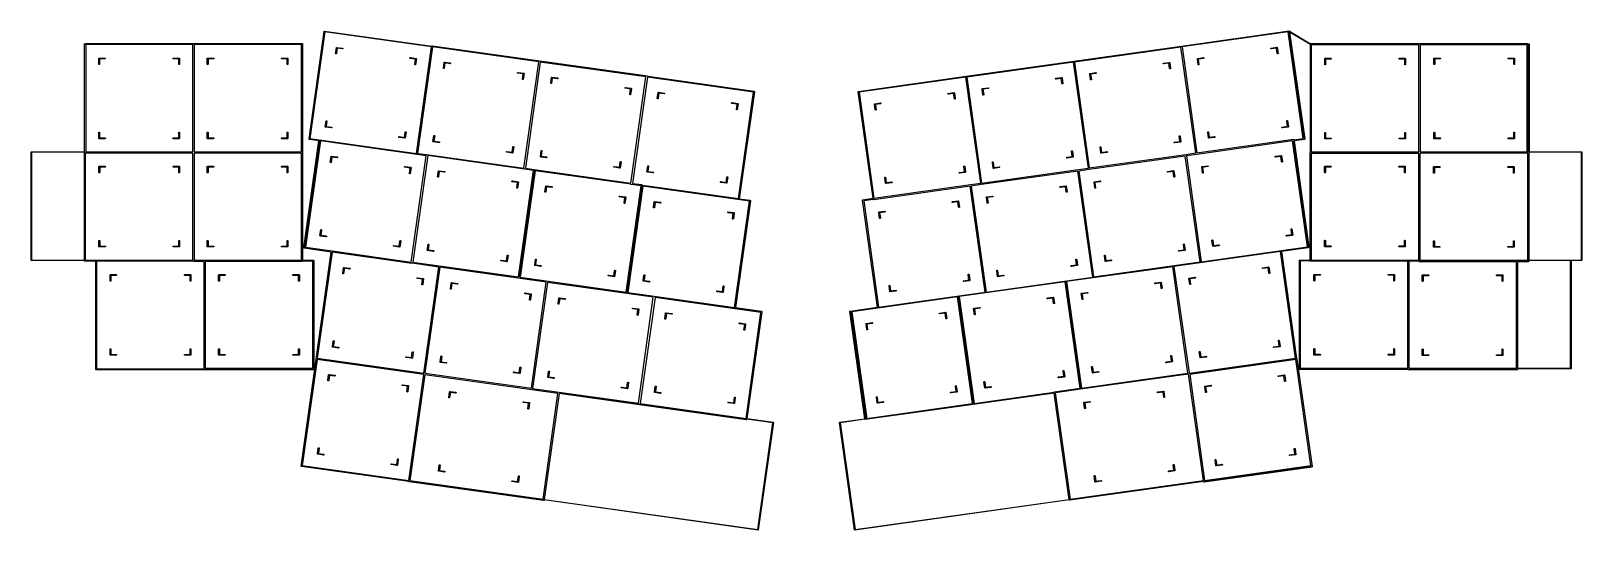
# Model space of a CAD drawing. Header units: millimetres. Extents: x 30 to 267, y -143 to -67.
import ezdxf

# ---------------------------------------------------------------- set-up
doc = ezdxf.new("R2010")
doc.units = ezdxf.units.MM
doc.layers.add('User.Drawings', color=9, linetype='CONTINUOUS', true_color=0xc2c2c2)

msp = doc.modelspace()

# ---------------------------------------------------------------- linework, layer by layer
at = {"layer": 'User.Drawings', "linetype": 'CONTINUOUS'}
for p, q in [((37.87, -68.73), (37.88, -68.72)), ((37.87, -85.25), (37.87, -68.73)), ((37.88, -68.72), (37.89, -68.7)), ((37.89, -68.7), (37.9, -68.68)), ((37.9, -68.68), (37.93, -68.67)), ((37.93, -68.67), (37.94, -68.67)), ((37.94, -68.67), (38.01, -68.67)), ((38.01, -68.66), (38.03, -68.64)), ((38.01, -68.67), (38.01, -68.66)), ((38.03, -68.64), (38.05, -68.64)), ((38.05, -68.64), (54.66, -68.64)), ((38.09, -68.8), (38.09, -85.25)), ((54.48, -68.8), (38.09, -68.8)), ((54.48, -85.25), (54.48, -68.8)), ((54.66, -68.64), (71.27, -68.64)), ((54.7, -68.8), (54.7, -85.25)), ((71.14, -68.8), (54.7, -68.8)), ((71.14, -85.25), (71.14, -68.8)), ((71.27, -68.64), (71.28, -68.64)), ((71.28, -68.64), (71.31, -68.66)), ((71.31, -68.66), (71.31, -68.68)), ((71.31, -68.68), (71.31, -85.29)), ((72.29, -83.28), (74.6, -66.79)), ((74.72, -66.87), (72.43, -83.21)), ((74.6, -66.79), (74.61, -66.78)), ((74.61, -66.78), (74.62, -66.75)), ((74.62, -66.75), (74.64, -66.74)), ((74.64, -66.74), (74.66, -66.73)), ((74.66, -66.73), (74.68, -66.73)), ((74.68, -66.73), (91.11, -69.04)), ((91.06, -69.17), (74.72, -66.87)), ((205.94, -69.04), (222.44, -66.72)), ((222.3, -66.87), (206.03, -69.16)), ((224.6, -83.21), (222.3, -66.87)), ((222.39, -66.86), (224.69, -83.22)), ((224.69, -83.22), (222.39, -66.86)), ((222.39, -66.86), (222.39, -66.86)), ((222.44, -66.72), (222.45, -66.72)), ((222.45, -66.72), (222.45, -66.72)), ((222.45, -66.72), (222.47, -66.73)), ((222.47, -66.73), (222.49, -66.74)), ((222.49, -66.74), (222.51, -66.76)), ((222.51, -66.76), (222.51, -66.77)), ((222.51, -66.77), (225.69, -68.68)), ((225.69, -68.78), (222.52, -66.88)), ((222.52, -66.88), (224.83, -83.27)), ((225.69, -68.66), (225.72, -68.64)), ((225.69, -68.68), (225.69, -68.66)), ((225.69, -85.26), (225.69, -68.78)), ((225.72, -68.64), (225.73, -68.64)), ((225.73, -68.64), (242.34, -68.64)), ((225.82, -68.83), (225.82, -85.25)), ((242.3, -68.83), (225.82, -68.83)), ((242.3, -85.25), (242.3, -68.83)), ((242.34, -68.64), (258.95, -68.64)), ((258.63, -68.83), (242.53, -68.82)), ((242.53, -68.82), (242.53, -85.25)), ((258.65, -68.82), (258.63, -68.83)), ((258.67, -68.8), (258.65, -68.82)), ((258.91, -68.8), (258.67, -68.8)), ((258.91, -85.25), (258.91, -68.8)), ((258.95, -68.64), (258.97, -68.64)), ((258.97, -68.64), (258.99, -68.66)), ((258.99, -68.66), (259, -68.67)), ((259, -68.67), (259.12, -68.67)), ((259, -68.8), (259, -85.25)), ((259.06, -68.8), (259, -68.8)), ((259.06, -85.25), (259.06, -68.8)), ((259.12, -68.67), (259.14, -68.67)), ((259.14, -68.67), (259.16, -68.68)), ((259.16, -68.68), (259.18, -68.7)), ((259.18, -68.7), (259.19, -68.72)), ((259.19, -68.72), (259.19, -68.74)), ((259.19, -68.74), (259.19, -85.25)), ((40.08, -70.93), (40.09, -70.9)), ((40.08, -70.94), (40.08, -70.93)), ((40.08, -71.81), (40.08, -70.94)), ((40.09, -70.9), (40.11, -70.88)), ((40.11, -70.88), (40.13, -70.87)), ((40.13, -70.87), (40.15, -70.87)), ((40.15, -70.87), (41.02, -70.87)), ((41.02, -71), (40.21, -71)), ((40.21, -71), (40.21, -71.81)), ((41.02, -70.87), (41.03, -70.87)), ((41.03, -71), (41.02, -71)), ((41.03, -70.87), (41.06, -70.88)), ((41.06, -70.99), (41.03, -71)), ((41.06, -70.88), (41.08, -70.9)), ((41.08, -70.98), (41.06, -70.99)), ((41.08, -70.9), (41.09, -70.93)), ((41.09, -70.95), (41.08, -70.98)), ((41.09, -70.93), (41.09, -70.95)), ((51.45, -70.93), (51.46, -70.9)), ((51.45, -70.95), (51.45, -70.93)), ((51.46, -70.98), (51.45, -70.95)), ((51.46, -70.9), (51.48, -70.88)), ((51.48, -70.99), (51.46, -70.98)), ((51.48, -70.88), (51.5, -70.87)), ((51.5, -71), (51.48, -70.99)), ((51.5, -70.87), (51.51, -70.87)), ((51.51, -71), (51.5, -71)), ((51.51, -70.87), (52.39, -70.87)), ((52.32, -71), (51.51, -71)), ((52.32, -71.81), (52.32, -71)), ((52.39, -70.87), (52.4, -70.87)), ((52.4, -70.87), (52.42, -70.88)), ((52.42, -70.88), (52.44, -70.9)), ((52.44, -70.9), (52.45, -70.93)), ((52.45, -70.93), (52.45, -70.94)), ((52.45, -70.94), (52.45, -71.81)), ((56.69, -70.93), (56.7, -70.9)), ((56.69, -70.94), (56.69, -70.93)), ((56.69, -71.81), (56.69, -70.94)), ((56.7, -70.9), (56.72, -70.88)), ((56.72, -70.88), (56.74, -70.87)), ((56.74, -70.87), (56.76, -70.87)), ((56.76, -70.87), (57.63, -70.87)), ((57.63, -71), (56.82, -71)), ((56.82, -71), (56.82, -71.81)), ((57.63, -70.87), (57.64, -70.87)), ((57.64, -71), (57.63, -71)), ((57.64, -70.87), (57.67, -70.88)), ((57.67, -70.99), (57.64, -71)), ((57.67, -70.88), (57.69, -70.9)), ((57.69, -70.98), (57.67, -70.99)), ((57.69, -70.9), (57.7, -70.93)), ((57.7, -70.95), (57.69, -70.98)), ((57.7, -70.93), (57.7, -70.95)), ((68.06, -70.93), (68.07, -70.9)), ((68.06, -70.95), (68.06, -70.93)), ((68.07, -70.98), (68.06, -70.95)), ((68.07, -70.9), (68.08, -70.88)), ((68.08, -70.99), (68.07, -70.98)), ((68.08, -70.88), (68.11, -70.87)), ((68.11, -71), (68.08, -70.99)), ((68.11, -70.87), (68.12, -70.87)), ((68.12, -71), (68.11, -71)), ((68.12, -70.87), (69, -70.87)), ((68.93, -71), (68.12, -71)), ((68.93, -71.81), (68.93, -71)), ((69, -70.87), (69.01, -70.87)), ((69.01, -70.87), (69.03, -70.88)), ((69.03, -70.88), (69.05, -70.9)), ((69.05, -70.9), (69.06, -70.93)), ((69.06, -70.93), (69.06, -70.94)), ((69.06, -70.94), (69.06, -71.81)), ((76.36, -70.15), (76.48, -69.28)), ((76.36, -70.16), (76.36, -70.15)), ((76.37, -70.18), (76.36, -70.16)), ((76.38, -70.21), (76.37, -70.18)), ((76.4, -70.22), (76.38, -70.21)), ((76.43, -70.22), (76.4, -70.22)), ((76.45, -70.22), (76.43, -70.22)), ((76.47, -70.2), (76.45, -70.22)), ((76.49, -70.18), (76.47, -70.2)), ((76.48, -69.27), (76.5, -69.25)), ((76.48, -69.28), (76.48, -69.27)), ((76.6, -69.36), (76.49, -70.17)), ((76.49, -70.17), (76.49, -70.18)), ((76.5, -69.25), (76.52, -69.23)), ((76.52, -69.23), (76.54, -69.23)), ((76.54, -69.23), (76.56, -69.23)), ((76.56, -69.23), (77.42, -69.35)), ((77.4, -69.48), (76.6, -69.36)), ((77.42, -69.48), (77.4, -69.48)), ((77.42, -69.35), (77.43, -69.35)), ((77.44, -69.47), (77.42, -69.48)), ((77.43, -69.35), (77.46, -69.36)), ((77.46, -69.46), (77.44, -69.47)), ((77.46, -69.36), (77.47, -69.38)), ((77.47, -69.43), (77.46, -69.46)), ((77.47, -69.38), (77.48, -69.41)), ((77.48, -69.41), (77.47, -69.43)), ((87.74, -70.85), (87.75, -70.83)), ((87.74, -70.88), (87.74, -70.85)), ((87.74, -70.9), (87.74, -70.88)), ((87.76, -70.92), (87.74, -70.9)), ((87.75, -70.83), (87.77, -70.81)), ((87.78, -70.93), (87.76, -70.92)), ((87.77, -70.81), (87.8, -70.81)), ((87.79, -70.94), (87.78, -70.93)), ((88.59, -71.05), (87.79, -70.94)), ((87.8, -70.81), (87.81, -70.81)), ((87.81, -70.81), (88.68, -70.93)), ((88.48, -71.85), (88.59, -71.05)), ((88.73, -71), (88.61, -71.87)), ((88.68, -70.93), (88.69, -70.93)), ((88.69, -70.93), (88.71, -70.94)), ((88.71, -70.94), (88.73, -70.97)), ((88.73, -70.97), (88.73, -70.99)), ((88.73, -70.99), (88.73, -71)), ((88.77, -85.51), (91.06, -69.17)), ((91.22, -69.17), (88.93, -85.49)), ((91.11, -69.03), (91.13, -69.01)), ((91.11, -69.04), (91.11, -69.03)), ((91.13, -69.01), (91.15, -69)), ((91.15, -69), (91.17, -68.99)), ((91.17, -68.99), (91.18, -68.99)), ((91.18, -68.99), (107.67, -71.31)), ((107.51, -71.46), (91.22, -69.17)), ((189.45, -71.36), (205.94, -69.04)), ((205.85, -69.18), (189.54, -71.48)), ((208.14, -85.43), (205.85, -69.18)), ((205.94, -69.04), (205.94, -69.04)), ((206.03, -69.16), (208.31, -85.41)), ((208.38, -70.98), (208.39, -70.95)), ((208.38, -70.99), (208.38, -70.98)), ((208.5, -71.86), (208.38, -70.99)), ((208.39, -70.95), (208.4, -70.93)), ((208.4, -70.93), (208.42, -70.92)), ((208.42, -70.92), (208.44, -70.92)), ((208.44, -70.92), (209.3, -70.8)), ((209.32, -70.93), (208.52, -71.04)), ((208.52, -71.04), (208.63, -71.84)), ((209.3, -70.8), (209.32, -70.79)), ((209.32, -70.79), (209.34, -70.8)), ((209.33, -70.92), (209.32, -70.93)), ((209.36, -70.91), (209.33, -70.92)), ((209.34, -70.8), (209.36, -70.82)), ((209.36, -70.82), (209.37, -70.84)), ((209.37, -70.89), (209.36, -70.91)), ((209.37, -70.84), (209.38, -70.86)), ((209.38, -70.86), (209.37, -70.89)), ((219.63, -69.4), (219.64, -69.37)), ((219.64, -69.42), (219.63, -69.4)), ((219.64, -69.37), (219.66, -69.35)), ((219.65, -69.44), (219.64, -69.42)), ((219.67, -69.46), (219.65, -69.44)), ((219.66, -69.35), (219.68, -69.34)), ((219.7, -69.47), (219.67, -69.46)), ((219.68, -69.34), (219.69, -69.34)), ((219.69, -69.34), (220.56, -69.21)), ((219.71, -69.47), (219.7, -69.47)), ((220.51, -69.35), (219.71, -69.47)), ((220.62, -70.15), (220.51, -69.35)), ((220.56, -69.21), (220.57, -69.21)), ((220.57, -69.21), (220.59, -69.22)), ((220.59, -69.22), (220.61, -69.23)), ((220.61, -69.23), (220.63, -69.26)), ((220.63, -70.17), (220.62, -70.15)), ((220.63, -69.26), (220.63, -69.27)), ((220.63, -69.27), (220.75, -70.14)), ((220.64, -70.19), (220.63, -70.17)), ((220.66, -70.2), (220.64, -70.19)), ((220.68, -70.21), (220.66, -70.2)), ((220.71, -70.21), (220.68, -70.21)), ((220.73, -70.19), (220.71, -70.21)), ((220.75, -70.17), (220.73, -70.19)), ((220.75, -70.14), (220.75, -70.15)), ((220.75, -70.15), (220.75, -70.17)), ((227.9, -70.96), (227.91, -70.94)), ((227.9, -70.97), (227.9, -70.96)), ((227.9, -71.85), (227.9, -70.97)), ((227.91, -70.94), (227.93, -70.92)), ((227.93, -70.92), (227.95, -70.91)), ((227.95, -70.91), (227.97, -70.91)), ((227.97, -70.91), (228.84, -70.91)), ((228.84, -71.04), (228.03, -71.04)), ((228.03, -71.04), (228.03, -71.85)), ((228.84, -70.91), (228.85, -70.91)), ((228.85, -71.04), (228.84, -71.04)), ((228.85, -70.91), (228.88, -70.92)), ((228.88, -71.03), (228.85, -71.04)), ((228.88, -70.92), (228.89, -70.94)), ((228.89, -71.01), (228.88, -71.03)), ((228.89, -70.94), (228.9, -70.96)), ((228.9, -70.99), (228.89, -71.01)), ((228.9, -70.96), (228.9, -70.99)), ((239.27, -70.94), (239.29, -70.92)), ((239.27, -70.96), (239.27, -70.94)), ((239.27, -70.99), (239.27, -70.96)), ((239.27, -71.01), (239.27, -70.99)), ((239.29, -71.03), (239.27, -71.01)), ((239.29, -70.92), (239.32, -70.91)), ((239.32, -71.04), (239.29, -71.03)), ((239.32, -70.91), (239.33, -70.91)), ((239.33, -71.04), (239.32, -71.04)), ((239.33, -70.91), (240.2, -70.91)), ((240.14, -71.04), (239.33, -71.04)), ((240.14, -71.85), (240.14, -71.04)), ((240.2, -70.91), (240.22, -70.91)), ((240.22, -70.91), (240.24, -70.92)), ((240.24, -70.92), (240.26, -70.94)), ((240.26, -70.94), (240.27, -70.96)), ((240.27, -70.96), (240.27, -70.97)), ((240.27, -70.97), (240.27, -71.85)), ((244.61, -70.93), (244.62, -70.91)), ((244.61, -70.94), (244.61, -70.93)), ((244.61, -71.82), (244.61, -70.94)), ((244.62, -70.91), (244.64, -70.89)), ((244.64, -70.89), (244.66, -70.88)), ((244.66, -70.88), (244.68, -70.88)), ((244.68, -70.88), (245.55, -70.88)), ((245.55, -71.01), (244.74, -71.01)), ((244.74, -71.01), (244.74, -71.82)), ((245.55, -70.88), (245.56, -70.88)), ((245.56, -71.01), (245.55, -71.01)), ((245.56, -70.88), (245.59, -70.89)), ((245.59, -71), (245.56, -71.01)), ((245.59, -70.89), (245.61, -70.91)), ((245.61, -70.98), (245.59, -71)), ((245.61, -70.91), (245.62, -70.93)), ((245.62, -70.96), (245.61, -70.98)), ((245.62, -70.93), (245.62, -70.96)), ((255.98, -70.93), (255.99, -70.91)), ((255.98, -70.96), (255.98, -70.93)), ((255.99, -70.98), (255.98, -70.96)), ((255.99, -70.91), (256, -70.89)), ((256, -71), (255.99, -70.98)), ((256, -70.89), (256.03, -70.88)), ((256.03, -71.01), (256, -71)), ((256.03, -70.88), (256.04, -70.88)), ((256.04, -71.01), (256.03, -71.01)), ((256.04, -70.88), (256.92, -70.88)), ((256.85, -71.01), (256.04, -71.01)), ((256.85, -71.82), (256.85, -71.01)), ((256.92, -70.88), (256.93, -70.88)), ((256.93, -70.88), (256.95, -70.89)), ((256.95, -70.89), (256.97, -70.91)), ((256.97, -70.91), (256.98, -70.93)), ((256.98, -70.93), (256.98, -70.94)), ((256.98, -70.94), (256.98, -71.82)), ((40.08, -71.83), (40.08, -71.81)), ((40.09, -71.85), (40.08, -71.83)), ((40.11, -71.87), (40.09, -71.85)), ((40.13, -71.88), (40.11, -71.87)), ((40.16, -71.88), (40.13, -71.88)), ((40.18, -71.87), (40.16, -71.88)), ((40.2, -71.85), (40.18, -71.87)), ((40.21, -71.83), (40.2, -71.85)), ((40.21, -71.81), (40.21, -71.83)), ((52.32, -71.83), (52.32, -71.81)), ((52.33, -71.85), (52.32, -71.83)), ((52.35, -71.87), (52.33, -71.85)), ((52.37, -71.88), (52.35, -71.87)), ((52.4, -71.88), (52.37, -71.88)), ((52.42, -71.87), (52.4, -71.88)), ((52.44, -71.85), (52.42, -71.87)), ((52.45, -71.83), (52.44, -71.85)), ((52.45, -71.81), (52.45, -71.83)), ((56.69, -71.83), (56.69, -71.81)), ((56.7, -71.85), (56.69, -71.83)), ((56.72, -71.87), (56.7, -71.85)), ((56.74, -71.88), (56.72, -71.87)), ((56.77, -71.88), (56.74, -71.88)), ((56.79, -71.87), (56.77, -71.88)), ((56.81, -71.85), (56.79, -71.87)), ((56.82, -71.83), (56.81, -71.85)), ((56.82, -71.81), (56.82, -71.83)), ((68.93, -71.83), (68.93, -71.81)), ((68.94, -71.85), (68.93, -71.83)), ((68.96, -71.87), (68.94, -71.85)), ((68.98, -71.88), (68.96, -71.87)), ((69.01, -71.88), (68.98, -71.88)), ((69.03, -71.87), (69.01, -71.88)), ((69.05, -71.85), (69.03, -71.87)), ((69.06, -71.83), (69.05, -71.85)), ((69.06, -71.81), (69.06, -71.83)), ((88.48, -71.86), (88.48, -71.85)), ((88.49, -71.89), (88.48, -71.86)), ((88.5, -71.91), (88.49, -71.89)), ((88.52, -71.92), (88.5, -71.91)), ((88.55, -71.92), (88.52, -71.92)), ((88.57, -71.92), (88.55, -71.92)), ((88.59, -71.9), (88.57, -71.92)), ((88.61, -71.88), (88.59, -71.9)), ((88.61, -71.87), (88.61, -71.88)), ((92.87, -72.41), (92.99, -71.54)), ((92.87, -72.42), (92.87, -72.41)), ((92.87, -72.44), (92.87, -72.42)), ((92.89, -72.46), (92.87, -72.44)), ((92.91, -72.48), (92.89, -72.46)), ((92.94, -72.48), (92.91, -72.48)), ((92.96, -72.47), (92.94, -72.48)), ((92.98, -72.46), (92.96, -72.47)), ((92.99, -72.44), (92.98, -72.46)), ((92.99, -71.53), (93, -71.51)), ((92.99, -71.54), (92.99, -71.53)), ((93, -72.42), (92.99, -72.44)), ((93, -71.51), (93.02, -71.49)), ((93.11, -71.62), (93, -72.42)), ((93.02, -71.49), (93.05, -71.48)), ((93.05, -71.48), (93.06, -71.48)), ((93.06, -71.48), (93.93, -71.61)), ((93.91, -71.74), (93.11, -71.62)), ((93.92, -71.74), (93.91, -71.74)), ((93.95, -71.73), (93.92, -71.74)), ((93.93, -71.61), (93.94, -71.61)), ((93.94, -71.61), (93.96, -71.62)), ((93.97, -71.71), (93.95, -71.73)), ((93.96, -71.62), (93.98, -71.64)), ((93.98, -71.69), (93.97, -71.71)), ((93.98, -71.64), (93.98, -71.67)), ((93.98, -71.67), (93.98, -71.69)), ((104.24, -73.11), (104.26, -73.09)), ((104.24, -73.13), (104.24, -73.11)), ((104.25, -73.16), (104.24, -73.13)), ((104.26, -73.18), (104.25, -73.16)), ((104.26, -73.09), (104.28, -73.07)), ((104.29, -73.19), (104.26, -73.18)), ((104.28, -73.07), (104.3, -73.07)), ((104.3, -73.2), (104.29, -73.19)), ((104.3, -73.07), (104.32, -73.07)), ((105.1, -73.31), (104.3, -73.2)), ((104.32, -73.07), (105.18, -73.19)), ((104.99, -74.11), (105.1, -73.31)), ((105.24, -73.26), (105.12, -74.13)), ((105.18, -73.19), (105.19, -73.19)), ((105.19, -73.19), (105.22, -73.2)), ((105.22, -87.76), (107.51, -71.46)), ((105.22, -73.2), (105.23, -73.22)), ((105.23, -73.22), (105.24, -73.25)), ((105.24, -73.25), (105.24, -73.26)), ((107.72, -71.49), (105.43, -87.78)), ((107.67, -71.31), (107.67, -71.31)), ((107.67, -71.31), (124.12, -73.62)), ((123.88, -73.76), (107.72, -71.49)), ((124.12, -73.62), (124.13, -73.62)), ((124.13, -73.62), (124.16, -73.64)), ((124.16, -73.64), (124.17, -73.66)), ((172.96, -73.67), (189.45, -71.36)), ((189.4, -71.5), (173.05, -73.79)), ((191.69, -87.74), (189.4, -71.5)), ((189.45, -71.36), (189.45, -71.36)), ((189.54, -71.48), (191.82, -87.72)), ((191.89, -73.3), (191.9, -73.27)), ((191.89, -73.31), (191.89, -73.3)), ((192.01, -74.17), (191.89, -73.31)), ((191.9, -73.27), (191.91, -73.25)), ((191.91, -73.25), (191.93, -73.24)), ((191.93, -73.24), (191.95, -73.23)), ((191.95, -73.23), (192.81, -73.11)), ((192.83, -73.24), (192.03, -73.36)), ((192.03, -73.36), (192.14, -74.16)), ((192.81, -73.11), (192.82, -73.11)), ((192.82, -73.11), (192.85, -73.12)), ((192.84, -73.24), (192.83, -73.24)), ((192.86, -73.23), (192.84, -73.24)), ((192.85, -73.12), (192.87, -73.13)), ((192.88, -73.21), (192.86, -73.23)), ((192.87, -73.13), (192.88, -73.16)), ((192.88, -73.16), (192.89, -73.18)), ((192.89, -73.18), (192.88, -73.21)), ((203.14, -71.71), (203.15, -71.69)), ((203.15, -71.74), (203.14, -71.71)), ((203.15, -71.69), (203.17, -71.67)), ((203.16, -71.76), (203.15, -71.74)), ((203.18, -71.78), (203.16, -71.76)), ((203.17, -71.67), (203.19, -71.66)), ((203.21, -71.78), (203.18, -71.78)), ((203.19, -71.66), (203.2, -71.65)), ((203.2, -71.65), (204.07, -71.53)), ((203.22, -71.78), (203.21, -71.78)), ((204.02, -71.67), (203.22, -71.78)), ((204.13, -72.47), (204.02, -71.67)), ((204.07, -71.53), (204.08, -71.53)), ((204.08, -71.53), (204.1, -71.54)), ((204.1, -71.54), (204.12, -71.55)), ((204.12, -71.55), (204.14, -71.57)), ((204.13, -72.48), (204.13, -72.47)), ((204.15, -72.51), (204.13, -72.48)), ((204.14, -71.57), (204.14, -71.59)), ((204.14, -71.59), (204.26, -72.45)), ((204.17, -72.52), (204.15, -72.51)), ((204.19, -72.53), (204.17, -72.52)), ((204.22, -72.52), (204.19, -72.53)), ((204.24, -72.51), (204.22, -72.52)), ((204.26, -72.49), (204.24, -72.51)), ((204.26, -72.45), (204.26, -72.47)), ((204.26, -72.47), (204.26, -72.49)), ((208.51, -71.87), (208.5, -71.86)), ((208.52, -71.89), (208.51, -71.87)), ((208.54, -71.91), (208.52, -71.89)), ((208.56, -71.91), (208.54, -71.91)), ((208.59, -71.91), (208.56, -71.91)), ((208.61, -71.9), (208.59, -71.91)), ((208.63, -71.88), (208.61, -71.9)), ((208.63, -71.84), (208.63, -71.85)), ((208.63, -71.85), (208.63, -71.88)), ((227.9, -71.86), (227.9, -71.85)), ((227.91, -71.88), (227.9, -71.86)), ((227.93, -71.9), (227.91, -71.88)), ((227.95, -71.91), (227.93, -71.9)), ((227.98, -71.91), (227.95, -71.91)), ((228, -71.9), (227.98, -71.91)), ((228.02, -71.88), (228, -71.9)), ((228.03, -71.86), (228.02, -71.88)), ((228.03, -71.85), (228.03, -71.86)), ((240.14, -71.86), (240.14, -71.85)), ((240.15, -71.88), (240.14, -71.86)), ((240.17, -71.9), (240.15, -71.88)), ((240.19, -71.91), (240.17, -71.9)), ((240.22, -71.91), (240.19, -71.91)), ((240.24, -71.9), (240.22, -71.91)), ((240.26, -71.88), (240.24, -71.9)), ((240.27, -71.86), (240.26, -71.88)), ((240.27, -71.85), (240.27, -71.86)), ((244.61, -71.83), (244.61, -71.82)), ((244.62, -71.85), (244.61, -71.83)), ((244.64, -71.87), (244.62, -71.85)), ((244.66, -71.88), (244.64, -71.87)), ((244.69, -71.88), (244.66, -71.88)), ((244.71, -71.87), (244.69, -71.88)), ((244.73, -71.85), (244.71, -71.87)), ((244.74, -71.83), (244.73, -71.85)), ((244.74, -71.82), (244.74, -71.83)), ((256.85, -71.83), (256.85, -71.82)), ((256.86, -71.85), (256.85, -71.83)), ((256.88, -71.87), (256.86, -71.85)), ((256.9, -71.88), (256.88, -71.87)), ((256.93, -71.88), (256.9, -71.88)), ((256.95, -71.87), (256.93, -71.88)), ((256.97, -71.85), (256.95, -71.87)), ((256.98, -71.83), (256.97, -71.85)), ((256.98, -71.82), (256.98, -71.83)), ((104.99, -74.12), (104.99, -74.11)), ((104.99, -74.15), (104.99, -74.12)), ((105.01, -74.17), (104.99, -74.15)), ((105.03, -74.18), (105.01, -74.17)), ((105.05, -74.18), (105.03, -74.18)), ((105.08, -74.18), (105.05, -74.18)), ((105.1, -74.16), (105.08, -74.18)), ((105.11, -74.14), (105.1, -74.16)), ((105.12, -74.13), (105.11, -74.14)), ((109.31, -74.72), (109.44, -73.85)), ((109.31, -74.73), (109.31, -74.72)), ((109.32, -74.76), (109.31, -74.73)), ((109.34, -74.78), (109.32, -74.76)), ((109.36, -74.79), (109.34, -74.78)), ((109.38, -74.79), (109.36, -74.79)), ((109.41, -74.79), (109.38, -74.79)), ((109.43, -74.77), (109.41, -74.79)), ((109.44, -74.75), (109.43, -74.77)), ((109.44, -73.84), (109.45, -73.82)), ((109.44, -73.85), (109.44, -73.84)), ((109.56, -73.94), (109.44, -74.74)), ((109.44, -74.74), (109.44, -74.75)), ((109.45, -73.82), (109.47, -73.8)), ((109.47, -73.8), (109.5, -73.8)), ((109.5, -73.8), (109.51, -73.8)), ((109.51, -73.8), (110.38, -73.92)), ((110.36, -74.05), (109.56, -73.94)), ((110.37, -74.05), (110.36, -74.05)), ((110.4, -74.04), (110.37, -74.05)), ((110.38, -73.92), (110.39, -73.92)), ((110.39, -73.92), (110.41, -73.93)), ((110.42, -74.03), (110.4, -74.04)), ((110.41, -73.93), (110.43, -73.95)), ((110.43, -74), (110.42, -74.03)), ((110.43, -73.95), (110.43, -73.98)), ((110.43, -73.98), (110.43, -74)), ((120.69, -75.42), (120.71, -75.4)), ((120.69, -75.45), (120.69, -75.42)), ((120.7, -75.47), (120.69, -75.45)), ((120.71, -75.49), (120.7, -75.47)), ((120.71, -75.4), (120.73, -75.38)), ((120.73, -75.5), (120.71, -75.49)), ((120.73, -75.38), (120.75, -75.38)), ((120.75, -75.51), (120.73, -75.5)), ((120.75, -75.38), (120.76, -75.38)), ((121.55, -75.62), (120.75, -75.51)), ((120.76, -75.38), (121.63, -75.5)), ((121.43, -76.42), (121.55, -75.62)), ((121.69, -75.57), (121.56, -76.44)), ((121.59, -90.06), (123.88, -73.76)), ((121.63, -75.5), (121.64, -75.5)), ((121.64, -75.5), (121.66, -75.52)), ((121.66, -75.52), (121.68, -75.54)), ((121.68, -75.54), (121.69, -75.56)), ((121.69, -75.56), (121.69, -75.57)), ((124.16, -73.8), (121.87, -90.1)), ((140.37, -76.08), (124.16, -73.8)), ((124.17, -73.66), (124.18, -73.67)), ((124.18, -73.67), (140.45, -75.96)), ((140.51, -76.03), (138.2, -92.45)), ((140.45, -75.96), (140.46, -75.96)), ((140.46, -75.96), (140.48, -75.97)), ((140.48, -75.97), (140.5, -75.99)), ((140.5, -75.99), (140.5, -76)), ((140.5, -76), (140.51, -76.02)), ((140.51, -76.02), (140.51, -76.03)), ((156.42, -76.03), (156.44, -76.01)), ((156.42, -76.05), (156.42, -76.03)), ((156.44, -76.01), (156.46, -75.99)), ((156.46, -75.99), (156.47, -75.99)), ((156.47, -75.99), (172.96, -73.67)), ((172.92, -73.81), (156.55, -76.11)), ((175.2, -90.06), (172.92, -73.81)), ((172.96, -73.67), (172.96, -73.67)), ((173.05, -73.79), (175.33, -90.04)), ((175.4, -75.61), (175.41, -75.59)), ((175.4, -75.63), (175.4, -75.61)), ((175.52, -76.49), (175.4, -75.63)), ((175.41, -75.59), (175.42, -75.57)), ((175.42, -75.57), (175.44, -75.56)), ((175.44, -75.56), (175.46, -75.55)), ((175.46, -75.55), (176.32, -75.43)), ((176.34, -75.56), (175.54, -75.67)), ((175.54, -75.67), (175.65, -76.47)), ((176.32, -75.43), (176.33, -75.43)), ((176.33, -75.43), (176.36, -75.44)), ((176.35, -75.56), (176.34, -75.56)), ((176.37, -75.54), (176.35, -75.56)), ((176.36, -75.44), (176.38, -75.45)), ((176.39, -75.52), (176.37, -75.54)), ((176.38, -75.45), (176.39, -75.47)), ((176.39, -75.47), (176.4, -75.5)), ((176.4, -75.5), (176.39, -75.52)), ((186.65, -74.03), (186.66, -74.01)), ((186.66, -74.06), (186.65, -74.03)), ((186.66, -74.01), (186.67, -73.99)), ((186.67, -74.08), (186.66, -74.06)), ((186.67, -73.99), (186.7, -73.97)), ((186.69, -74.09), (186.67, -74.08)), ((186.71, -74.1), (186.69, -74.09)), ((186.7, -73.97), (186.71, -73.97)), ((186.71, -73.97), (187.57, -73.85)), ((186.73, -74.1), (186.71, -74.1)), ((187.53, -73.99), (186.73, -74.1)), ((187.64, -74.79), (187.53, -73.99)), ((187.57, -73.85), (187.59, -73.85)), ((187.59, -73.85), (187.61, -73.85)), ((187.61, -73.85), (187.63, -73.87)), ((187.63, -73.87), (187.65, -73.89)), ((187.64, -74.8), (187.64, -74.79)), ((187.66, -74.82), (187.64, -74.8)), ((187.65, -73.89), (187.65, -73.9)), ((187.65, -73.9), (187.77, -74.77)), ((187.68, -74.84), (187.66, -74.82)), ((187.7, -74.84), (187.68, -74.84)), ((187.73, -74.84), (187.7, -74.84)), ((187.75, -74.83), (187.73, -74.84)), ((187.76, -74.81), (187.75, -74.83)), ((187.77, -74.78), (187.76, -74.81)), ((187.77, -74.77), (187.77, -74.78)), ((192.02, -74.19), (192.01, -74.17)), ((192.03, -74.21), (192.02, -74.19)), ((192.05, -74.22), (192.03, -74.21)), ((192.07, -74.23), (192.05, -74.22)), ((192.1, -74.23), (192.07, -74.23)), ((192.12, -74.21), (192.1, -74.23)), ((192.14, -74.19), (192.12, -74.21)), ((192.14, -74.16), (192.14, -74.17)), ((192.14, -74.17), (192.14, -74.19)), ((121.43, -76.43), (121.43, -76.42)), ((121.44, -76.46), (121.43, -76.43)), ((121.45, -76.48), (121.44, -76.46)), ((121.48, -76.49), (121.45, -76.48)), ((121.5, -76.5), (121.48, -76.49)), ((121.53, -76.49), (121.5, -76.5)), ((121.55, -76.47), (121.53, -76.49)), ((121.56, -76.45), (121.55, -76.47)), ((121.56, -76.44), (121.56, -76.45)), ((125.64, -77.05), (125.76, -76.19)), ((125.64, -77.07), (125.64, -77.05)), ((125.65, -77.09), (125.64, -77.07)), ((125.66, -77.11), (125.65, -77.09)), ((125.69, -77.12), (125.66, -77.11)), ((125.71, -77.13), (125.69, -77.12)), ((125.74, -77.12), (125.71, -77.13)), ((125.76, -77.11), (125.74, -77.12)), ((125.76, -76.19), (125.77, -76.17)), ((125.77, -77.08), (125.76, -77.11)), ((125.77, -76.17), (125.78, -76.15)), ((125.88, -76.27), (125.77, -77.07)), ((125.77, -77.07), (125.77, -77.08)), ((125.78, -76.15), (125.8, -76.14)), ((125.8, -76.14), (125.82, -76.13)), ((125.82, -76.13), (125.84, -76.13)), ((125.84, -76.13), (126.7, -76.25)), ((126.69, -76.38), (125.88, -76.27)), ((126.7, -76.38), (126.69, -76.38)), ((126.7, -76.25), (126.72, -76.26)), ((126.72, -76.38), (126.7, -76.38)), ((126.72, -76.26), (126.74, -76.27)), ((126.74, -76.36), (126.72, -76.38)), ((126.74, -76.27), (126.75, -76.29)), ((126.76, -76.34), (126.74, -76.36)), ((126.75, -76.29), (126.76, -76.31)), ((126.76, -76.31), (126.76, -76.34)), ((137.02, -77.76), (137.03, -77.73)), ((137.02, -77.78), (137.02, -77.76)), ((137.02, -77.81), (137.02, -77.78)), ((137.04, -77.83), (137.02, -77.81)), ((137.03, -77.73), (137.05, -77.72)), ((137.06, -77.84), (137.04, -77.83)), ((137.05, -77.72), (137.08, -77.71)), ((137.07, -77.84), (137.06, -77.84)), ((137.87, -77.96), (137.07, -77.84)), ((137.08, -77.71), (137.09, -77.71)), ((137.09, -77.71), (137.96, -77.83)), ((137.76, -78.76), (137.87, -77.96)), ((138.01, -77.91), (137.89, -78.77)), ((137.96, -77.83), (137.97, -77.84)), ((137.97, -77.84), (137.99, -77.85)), ((137.99, -77.85), (138.01, -77.87)), ((138.01, -77.87), (138.01, -77.9)), ((138.01, -77.9), (138.01, -77.91)), ((138.07, -92.44), (140.37, -76.08)), ((156.42, -76.07), (156.42, -76.05)), ((158.71, -92.38), (156.42, -76.07)), ((156.55, -76.11), (158.84, -92.36)), ((158.91, -77.91), (158.93, -77.89)), ((158.91, -77.93), (158.91, -77.91)), ((158.91, -77.94), (158.91, -77.93)), ((159.03, -78.81), (158.91, -77.94)), ((158.93, -77.89), (158.95, -77.87)), ((158.95, -77.87), (158.96, -77.87)), ((158.96, -77.87), (159.83, -77.75)), ((159.85, -77.88), (159.05, -77.99)), ((159.05, -77.99), (159.16, -78.79)), ((159.83, -77.75), (159.84, -77.75)), ((159.84, -77.75), (159.87, -77.75)), ((159.86, -77.87), (159.85, -77.88)), ((159.88, -77.86), (159.86, -77.87)), ((159.87, -77.75), (159.89, -77.77)), ((159.9, -77.84), (159.88, -77.86)), ((159.89, -77.77), (159.9, -77.79)), ((159.9, -77.79), (159.9, -77.82)), ((159.9, -77.82), (159.9, -77.84)), ((170.16, -76.35), (170.17, -76.32)), ((170.17, -76.37), (170.16, -76.35)), ((170.17, -76.32), (170.18, -76.3)), ((170.18, -76.4), (170.17, -76.37)), ((170.18, -76.3), (170.21, -76.29)), ((170.2, -76.41), (170.18, -76.4)), ((170.22, -76.42), (170.2, -76.41)), ((170.21, -76.29), (170.22, -76.29)), ((170.22, -76.29), (171.08, -76.17)), ((170.24, -76.42), (170.22, -76.42)), ((171.04, -76.31), (170.24, -76.42)), ((171.15, -77.11), (171.04, -76.31)), ((171.08, -76.17), (171.1, -76.17)), ((171.1, -76.17), (171.12, -76.17)), ((171.12, -76.17), (171.14, -76.19)), ((171.14, -76.19), (171.15, -76.21)), ((171.15, -76.21), (171.16, -76.22)), ((171.15, -77.12), (171.15, -77.11)), ((171.17, -77.14), (171.15, -77.12)), ((171.16, -76.22), (171.28, -77.09)), ((171.19, -77.16), (171.17, -77.14)), ((171.21, -77.16), (171.19, -77.16)), ((171.24, -77.16), (171.21, -77.16)), ((171.26, -77.15), (171.24, -77.16)), ((171.27, -77.13), (171.26, -77.15)), ((171.28, -77.1), (171.27, -77.13)), ((171.28, -77.09), (171.28, -77.1)), ((175.52, -76.5), (175.52, -76.49)), ((175.54, -76.53), (175.52, -76.5)), ((175.56, -76.54), (175.54, -76.53)), ((175.58, -76.55), (175.56, -76.54)), ((175.61, -76.54), (175.58, -76.55)), ((175.63, -76.53), (175.61, -76.54)), ((175.65, -76.51), (175.63, -76.53)), ((175.65, -76.47), (175.65, -76.49)), ((175.65, -76.49), (175.65, -76.51)), ((74.78, -81.4), (74.9, -80.54)), ((74.9, -80.52), (74.92, -80.5)), ((74.9, -80.54), (74.9, -80.52)), ((74.92, -80.5), (74.94, -80.49)), ((75.03, -80.55), (74.92, -81.35)), ((74.94, -80.49), (74.96, -80.48)), ((74.96, -80.48), (74.99, -80.48)), ((74.99, -80.48), (75.01, -80.5)), ((75.01, -80.5), (75.02, -80.52)), ((75.02, -80.52), (75.03, -80.54)), ((75.03, -80.54), (75.03, -80.55)), ((137.76, -78.77), (137.76, -78.76)), ((137.77, -78.79), (137.76, -78.77)), ((137.78, -78.81), (137.77, -78.79)), ((137.8, -78.83), (137.78, -78.81)), ((137.83, -78.83), (137.8, -78.83)), ((137.85, -78.82), (137.83, -78.83)), ((137.88, -78.81), (137.85, -78.82)), ((137.89, -78.79), (137.88, -78.81)), ((137.89, -78.77), (137.89, -78.79)), ((159.03, -78.82), (159.03, -78.81)), ((159.05, -78.84), (159.03, -78.82)), ((159.07, -78.86), (159.05, -78.84)), ((159.09, -78.87), (159.07, -78.86)), ((159.12, -78.86), (159.09, -78.87)), ((159.14, -78.85), (159.12, -78.86)), ((159.15, -78.83), (159.14, -78.85)), ((159.16, -78.8), (159.15, -78.83)), ((159.16, -78.79), (159.16, -78.8)), ((222.08, -80.53), (222.09, -80.5)), ((222.08, -80.54), (222.08, -80.53)), ((222.2, -81.34), (222.08, -80.54)), ((222.09, -80.5), (222.1, -80.48)), ((222.1, -80.48), (222.13, -80.47)), ((222.13, -80.47), (222.15, -80.47)), ((222.15, -80.47), (222.18, -80.47)), ((222.18, -80.47), (222.2, -80.49)), ((222.2, -80.49), (222.21, -80.51)), ((222.21, -80.51), (222.21, -80.52)), ((222.21, -80.52), (222.33, -81.39)), ((40.08, -82.29), (40.09, -82.27)), ((40.08, -82.3), (40.08, -82.29)), ((40.08, -83.18), (40.08, -82.3)), ((40.09, -82.27), (40.11, -82.25)), ((40.11, -82.25), (40.13, -82.24)), ((40.13, -82.24), (40.16, -82.24)), ((40.16, -82.24), (40.18, -82.25)), ((40.18, -82.25), (40.2, -82.27)), ((40.2, -82.27), (40.21, -82.29)), ((40.21, -82.29), (40.21, -82.3)), ((40.21, -82.3), (40.21, -83.11)), ((40.21, -83.11), (41.02, -83.11)), ((41.02, -83.11), (41.03, -83.11)), ((41.03, -83.11), (41.06, -83.12)), ((41.06, -83.12), (41.08, -83.14)), ((41.08, -83.14), (41.09, -83.16)), ((51.45, -83.16), (51.46, -83.14)), ((51.46, -83.14), (51.48, -83.12)), ((51.48, -83.12), (51.5, -83.11)), ((51.5, -83.11), (51.51, -83.11)), ((51.51, -83.11), (52.32, -83.11)), ((52.32, -82.29), (52.33, -82.27)), ((52.32, -82.3), (52.32, -82.29)), ((52.32, -83.11), (52.32, -82.3)), ((52.33, -82.27), (52.35, -82.25)), ((52.35, -82.25), (52.37, -82.24)), ((52.37, -82.24), (52.4, -82.24)), ((52.4, -82.24), (52.42, -82.25)), ((52.42, -82.25), (52.44, -82.27)), ((52.44, -82.27), (52.45, -82.29)), ((52.45, -82.29), (52.45, -82.3)), ((52.45, -82.3), (52.45, -83.18)), ((56.69, -82.29), (56.7, -82.27)), ((56.69, -82.3), (56.69, -82.29)), ((56.69, -83.18), (56.69, -82.3)), ((56.7, -82.27), (56.72, -82.25)), ((56.72, -82.25), (56.74, -82.24)), ((56.74, -82.24), (56.77, -82.24)), ((56.77, -82.24), (56.79, -82.25)), ((56.79, -82.25), (56.81, -82.27)), ((56.81, -82.27), (56.82, -82.29)), ((56.82, -82.29), (56.82, -82.3)), ((56.82, -82.3), (56.82, -83.11)), ((56.82, -83.11), (57.63, -83.11)), ((57.63, -83.11), (57.64, -83.11)), ((57.64, -83.11), (57.67, -83.12)), ((57.67, -83.12), (57.69, -83.14)), ((57.69, -83.14), (57.7, -83.16)), ((68.06, -83.16), (68.07, -83.14)), ((68.07, -83.14), (68.08, -83.12)), ((68.08, -83.12), (68.11, -83.11)), ((68.11, -83.11), (68.12, -83.11)), ((68.12, -83.11), (68.93, -83.11)), ((68.93, -82.29), (68.94, -82.27)), ((68.93, -82.3), (68.93, -82.29)), ((68.93, -83.11), (68.93, -82.3)), ((68.94, -82.27), (68.96, -82.25)), ((68.96, -82.25), (68.98, -82.24)), ((68.98, -82.24), (69.01, -82.24)), ((69.01, -82.24), (69.03, -82.25)), ((69.03, -82.25), (69.05, -82.27)), ((69.05, -82.27), (69.06, -82.29)), ((69.06, -82.29), (69.06, -82.3)), ((69.06, -82.3), (69.06, -83.18)), ((74.78, -81.41), (74.78, -81.4)), ((74.78, -81.44), (74.78, -81.41)), ((74.8, -81.46), (74.78, -81.44)), ((74.82, -81.47), (74.8, -81.46)), ((74.83, -81.47), (74.82, -81.47)), ((75.7, -81.6), (74.83, -81.47)), ((74.92, -81.35), (75.72, -81.47)), ((75.71, -81.6), (75.7, -81.6)), ((75.74, -81.59), (75.71, -81.6)), ((75.72, -81.47), (75.73, -81.47)), ((75.73, -81.47), (75.75, -81.48)), ((75.76, -81.58), (75.74, -81.59)), ((75.75, -81.48), (75.77, -81.5)), ((75.77, -81.55), (75.76, -81.58)), ((75.77, -81.5), (75.77, -81.53)), ((75.77, -81.53), (75.77, -81.55)), ((86.03, -83), (86.04, -82.97)), ((86.04, -83.02), (86.03, -83)), ((86.04, -82.97), (86.05, -82.95)), ((86.05, -83.04), (86.04, -83.02)), ((86.05, -82.95), (86.07, -82.93)), ((86.08, -83.05), (86.05, -83.04)), ((86.07, -82.93), (86.09, -82.93)), ((86.09, -83.06), (86.08, -83.05)), ((86.09, -82.93), (86.11, -82.93)), ((86.95, -83.18), (86.09, -83.06)), ((86.11, -82.93), (86.91, -83.04)), ((86.91, -83.04), (87.02, -82.24)), ((87.01, -83.16), (86.99, -83.17)), ((87.02, -83.13), (87.01, -83.16)), ((87.02, -82.23), (87.04, -82.2)), ((87.02, -82.24), (87.02, -82.23)), ((87.03, -83.12), (87.02, -83.13)), ((87.15, -82.26), (87.03, -83.12)), ((87.04, -82.2), (87.06, -82.19)), ((87.06, -82.19), (87.08, -82.18)), ((87.08, -82.18), (87.11, -82.19)), ((87.11, -82.19), (87.13, -82.2)), ((87.13, -82.2), (87.14, -82.22)), ((87.14, -82.22), (87.15, -82.24)), ((87.15, -82.24), (87.15, -82.26)), ((91.28, -83.66), (91.41, -82.79)), ((91.41, -82.78), (91.42, -82.76)), ((91.41, -82.79), (91.41, -82.78)), ((91.42, -82.76), (91.44, -82.74)), ((91.54, -82.81), (91.42, -83.61)), ((91.44, -82.74), (91.47, -82.74)), ((91.47, -82.74), (91.49, -82.74)), ((91.49, -82.74), (91.52, -82.75)), ((91.52, -82.75), (91.53, -82.77)), ((91.53, -82.77), (91.54, -82.8)), ((91.54, -82.8), (91.54, -82.81)), ((205.59, -82.85), (205.6, -82.82)), ((205.59, -82.86), (205.59, -82.85)), ((205.7, -83.66), (205.59, -82.86)), ((205.6, -82.82), (205.61, -82.8)), ((205.61, -82.8), (205.63, -82.79)), ((205.63, -82.79), (205.66, -82.78)), ((205.66, -82.78), (205.69, -82.79)), ((205.69, -82.79), (205.71, -82.81)), ((205.71, -82.81), (205.72, -82.83)), ((205.72, -82.83), (205.72, -82.84)), ((205.72, -82.84), (205.84, -83.71)), ((209.96, -82.23), (209.97, -82.21)), ((209.96, -82.24), (209.96, -82.23)), ((210.08, -83.11), (209.96, -82.24)), ((209.97, -82.21), (209.98, -82.19)), ((209.98, -82.19), (210.01, -82.17)), ((210.01, -82.17), (210.03, -82.17)), ((210.03, -82.17), (210.06, -82.18)), ((210.06, -82.18), (210.08, -82.19)), ((210.08, -82.19), (210.09, -82.21)), ((210.09, -83.12), (210.08, -83.11)), ((210.09, -82.21), (210.09, -82.23)), ((210.09, -82.23), (210.21, -83.03)), ((210.1, -83.14), (210.09, -83.12)), ((210.12, -83.16), (210.1, -83.14)), ((210.15, -83.17), (210.12, -83.16)), ((211.02, -83.04), (210.16, -83.17)), ((210.21, -83.03), (211.01, -82.91)), ((211.01, -82.91), (211.02, -82.91)), ((211.02, -82.91), (211.04, -82.92)), ((211.04, -83.04), (211.02, -83.04)), ((211.04, -82.92), (211.06, -82.94)), ((211.06, -83.03), (211.04, -83.04)), ((211.06, -82.94), (211.08, -82.96)), ((211.07, -83.01), (211.06, -83.03)), ((211.08, -82.98), (211.07, -83.01)), ((211.08, -82.96), (211.08, -82.98)), ((221.34, -81.49), (221.36, -81.47)), ((221.34, -81.52), (221.34, -81.49)), ((221.34, -81.54), (221.34, -81.52)), ((221.35, -81.56), (221.34, -81.54)), ((221.38, -81.58), (221.35, -81.56)), ((221.36, -81.47), (221.38, -81.46)), ((221.38, -81.46), (221.39, -81.45)), ((221.4, -81.59), (221.38, -81.58)), ((221.39, -81.45), (222.2, -81.34)), ((221.41, -81.58), (221.4, -81.59)), ((222.28, -81.46), (221.41, -81.58)), ((222.29, -81.46), (222.28, -81.46)), ((222.31, -81.45), (222.29, -81.46)), ((222.33, -81.43), (222.31, -81.45)), ((222.33, -81.39), (222.33, -81.4)), ((222.33, -81.4), (222.33, -81.43)), ((227.9, -82.33), (227.91, -82.3)), ((227.9, -82.34), (227.9, -82.33)), ((227.9, -83.21), (227.9, -82.34)), ((227.91, -82.3), (227.93, -82.28)), ((227.93, -82.28), (227.95, -82.27)), ((227.95, -82.27), (227.98, -82.27)), ((227.98, -82.27), (228, -82.28)), ((228, -82.28), (228.02, -82.3)), ((228.02, -82.3), (228.03, -82.33)), ((228.03, -82.33), (228.03, -82.34)), ((228.03, -82.34), (228.03, -83.15)), ((228.03, -83.15), (228.84, -83.15)), ((228.84, -83.15), (228.85, -83.15)), ((228.85, -83.15), (228.88, -83.16)), ((228.88, -83.16), (228.89, -83.18)), ((239.27, -83.18), (239.29, -83.16)), ((239.29, -83.16), (239.32, -83.15)), ((239.32, -83.15), (239.33, -83.15)), ((239.33, -83.15), (240.14, -83.15)), ((240.14, -82.33), (240.15, -82.3)), ((240.14, -82.34), (240.14, -82.33)), ((240.14, -83.15), (240.14, -82.34)), ((240.15, -82.3), (240.17, -82.28)), ((240.17, -82.28), (240.19, -82.27)), ((240.19, -82.27), (240.22, -82.27)), ((240.22, -82.27), (240.24, -82.28)), ((240.24, -82.28), (240.26, -82.3)), ((240.26, -82.3), (240.27, -82.33)), ((240.27, -82.33), (240.27, -82.34)), ((240.27, -82.34), (240.27, -83.21)), ((244.61, -82.3), (244.62, -82.27)), ((244.61, -82.31), (244.61, -82.3)), ((244.61, -83.18), (244.61, -82.31)), ((244.62, -82.27), (244.64, -82.25)), ((244.64, -82.25), (244.66, -82.24)), ((244.66, -82.24), (244.69, -82.24)), ((244.69, -82.24), (244.71, -82.25)), ((244.71, -82.25), (244.73, -82.27)), ((244.73, -82.27), (244.74, -82.3)), ((244.74, -82.3), (244.74, -82.31)), ((244.74, -82.31), (244.74, -83.12)), ((244.74, -83.12), (245.55, -83.12)), ((245.55, -83.12), (245.56, -83.12)), ((245.56, -83.12), (245.59, -83.13)), ((245.59, -83.13), (245.61, -83.15)), ((245.61, -83.15), (245.62, -83.17)), ((255.98, -83.17), (255.99, -83.15)), ((255.99, -83.15), (256, -83.13)), ((256, -83.13), (256.03, -83.12)), ((256.03, -83.12), (256.04, -83.12)), ((256.04, -83.12), (256.85, -83.12)), ((256.85, -82.3), (256.86, -82.27)), ((256.85, -82.31), (256.85, -82.3)), ((256.85, -83.12), (256.85, -82.31)), ((256.86, -82.27), (256.88, -82.25)), ((256.88, -82.25), (256.9, -82.24)), ((256.9, -82.24), (256.93, -82.24)), ((256.93, -82.24), (256.95, -82.25)), ((256.95, -82.25), (256.97, -82.27)), ((256.97, -82.27), (256.98, -82.3)), ((256.98, -82.3), (256.98, -82.31)), ((256.98, -82.31), (256.98, -83.18)), ((29.7, -85.27), (29.73, -85.25)), ((29.7, -85.29), (29.7, -85.27)), ((29.7, -101.9), (29.7, -85.29)), ((29.73, -85.25), (29.74, -85.25)), ((29.74, -85.25), (37.87, -85.25)), ((29.79, -85.33), (29.79, -101.85)), ((37.87, -85.33), (29.79, -85.33)), ((37.87, -85.39), (37.87, -85.33)), ((37.88, -85.4), (37.87, -85.39)), ((37.89, -85.42), (37.88, -85.4)), ((37.89, -85.43), (37.89, -85.42)), ((37.89, -101.85), (37.89, -85.43)), ((38.02, -85.45), (38.02, -101.85)), ((54.48, -85.45), (38.02, -85.45)), ((38.09, -85.25), (54.48, -85.25)), ((40.08, -83.19), (40.08, -83.18)), ((40.09, -83.21), (40.08, -83.19)), ((40.11, -83.23), (40.09, -83.21)), ((40.13, -83.24), (40.11, -83.23)), ((40.15, -83.24), (40.13, -83.24)), ((41.02, -83.24), (40.15, -83.24)), ((41.03, -83.24), (41.02, -83.24)), ((41.06, -83.23), (41.03, -83.24)), ((41.08, -83.21), (41.06, -83.23)), ((41.09, -83.19), (41.08, -83.21)), ((41.09, -83.16), (41.09, -83.19)), ((51.45, -83.19), (51.45, -83.16)), ((51.46, -83.21), (51.45, -83.19)), ((51.48, -83.23), (51.46, -83.21)), ((51.5, -83.24), (51.48, -83.23)), ((51.51, -83.24), (51.5, -83.24)), ((52.39, -83.24), (51.51, -83.24)), ((52.4, -83.24), (52.39, -83.24)), ((52.42, -83.23), (52.4, -83.24)), ((52.44, -83.21), (52.42, -83.23)), ((52.45, -83.19), (52.44, -83.21)), ((52.45, -83.18), (52.45, -83.19)), ((54.48, -101.85), (54.48, -85.45)), ((54.7, -85.25), (71.14, -85.25)), ((54.7, -85.45), (54.7, -101.85)), ((71.14, -85.45), (54.7, -85.45)), ((56.69, -83.19), (56.69, -83.18)), ((56.7, -83.21), (56.69, -83.19)), ((56.72, -83.23), (56.7, -83.21)), ((56.74, -83.24), (56.72, -83.23)), ((56.76, -83.24), (56.74, -83.24)), ((57.63, -83.24), (56.76, -83.24)), ((57.64, -83.24), (57.63, -83.24)), ((57.67, -83.23), (57.64, -83.24)), ((57.69, -83.21), (57.67, -83.23)), ((57.7, -83.19), (57.69, -83.21)), ((57.7, -83.16), (57.7, -83.19)), ((68.06, -83.19), (68.06, -83.16)), ((68.07, -83.21), (68.06, -83.19)), ((68.08, -83.23), (68.07, -83.21)), ((68.11, -83.24), (68.08, -83.23)), ((68.12, -83.24), (68.11, -83.24)), ((69, -83.24), (68.12, -83.24)), ((69.01, -83.24), (69, -83.24)), ((69.03, -83.23), (69.01, -83.24)), ((69.05, -83.21), (69.03, -83.23)), ((69.06, -83.19), (69.05, -83.21)), ((69.06, -83.18), (69.06, -83.19)), ((71.14, -101.85), (71.14, -85.45)), ((71.31, -85.29), (71.31, -101.85)), ((71.48, -99.98), (73.78, -83.56)), ((73.91, -83.57), (71.62, -99.93)), ((71.65, -99.92), (73.94, -83.58)), ((74.03, -83.59), (71.74, -99.89)), ((72.29, -83.29), (72.29, -83.28)), ((72.29, -83.32), (72.29, -83.29)), ((72.31, -83.34), (72.29, -83.32)), ((72.33, -83.35), (72.31, -83.34)), ((72.34, -83.35), (72.33, -83.35)), ((73.78, -83.56), (72.34, -83.35)), ((72.43, -83.21), (88.77, -85.51)), ((73.94, -83.58), (73.91, -83.57)), ((88.83, -85.67), (74.03, -83.59)), ((86.97, -83.18), (86.95, -83.18)), ((86.99, -83.17), (86.97, -83.18)), ((88.93, -85.49), (90.26, -85.68)), ((91.28, -83.67), (91.28, -83.66)), ((91.29, -83.7), (91.28, -83.67)), ((91.31, -83.72), (91.29, -83.7)), ((91.33, -83.73), (91.31, -83.72)), ((91.34, -83.73), (91.33, -83.73)), ((92.21, -83.86), (91.34, -83.73)), ((91.42, -83.61), (92.22, -83.73)), ((92.22, -83.86), (92.21, -83.86)), ((92.22, -83.73), (92.24, -83.73)), ((92.24, -83.85), (92.22, -83.86)), ((92.24, -83.73), (92.26, -83.74)), ((92.26, -83.83), (92.24, -83.85)), ((92.26, -83.74), (92.27, -83.76)), ((92.28, -83.81), (92.26, -83.83)), ((92.27, -83.76), (92.28, -83.79)), ((92.28, -83.79), (92.28, -83.81)), ((102.54, -85.23), (102.55, -85.21)), ((102.54, -85.25), (102.54, -85.23)), ((102.54, -85.28), (102.54, -85.25)), ((102.56, -85.3), (102.54, -85.28)), ((102.55, -85.21), (102.58, -85.19)), ((102.58, -85.31), (102.56, -85.3)), ((102.58, -85.19), (102.6, -85.19)), ((102.59, -85.32), (102.58, -85.31)), ((103.46, -85.44), (102.59, -85.32)), ((102.6, -85.19), (102.61, -85.19)), ((102.61, -85.19), (103.41, -85.3)), ((103.41, -85.3), (103.53, -84.5)), ((103.47, -85.44), (103.46, -85.44)), ((103.5, -85.43), (103.47, -85.44)), ((103.52, -85.42), (103.5, -85.43)), ((103.53, -85.39), (103.52, -85.42)), ((103.53, -84.48), (103.54, -84.46)), ((103.53, -84.5), (103.53, -84.48)), ((103.66, -84.52), (103.53, -85.38)), ((103.53, -85.38), (103.53, -85.39)), ((103.54, -84.46), (103.56, -84.45)), ((103.56, -84.45), (103.59, -84.44)), ((103.59, -84.44), (103.61, -84.44)), ((103.61, -84.44), (103.63, -84.46)), ((103.63, -84.46), (103.65, -84.48)), ((103.65, -84.48), (103.66, -84.5)), ((103.66, -84.5), (103.66, -84.52)), ((107.73, -85.97), (107.85, -85.11)), ((107.85, -85.11), (107.86, -85.09)), ((107.86, -85.09), (107.87, -85.07)), ((107.87, -85.07), (107.89, -85.06)), ((107.98, -85.12), (107.87, -85.92)), ((107.89, -85.06), (107.92, -85.05)), ((107.92, -85.05), (107.94, -85.05)), ((107.94, -85.05), (107.96, -85.07)), ((107.96, -85.07), (107.98, -85.09)), ((107.98, -85.09), (107.98, -85.11)), ((107.98, -85.11), (107.98, -85.12)), ((189.1, -85.16), (189.11, -85.14)), ((189.1, -85.18), (189.1, -85.16)), ((189.21, -85.98), (189.1, -85.18)), ((189.11, -85.14), (189.12, -85.12)), ((189.12, -85.12), (189.14, -85.11)), ((189.14, -85.11), (189.17, -85.1)), ((189.17, -85.1), (189.19, -85.11)), ((189.19, -85.11), (189.21, -85.12)), ((189.21, -85.12), (189.23, -85.15)), ((189.23, -85.15), (189.23, -85.16)), ((189.23, -85.16), (189.35, -86.02)), ((193.47, -84.55), (193.48, -84.52)), ((193.47, -84.56), (193.47, -84.55)), ((193.59, -85.43), (193.47, -84.56)), ((193.48, -84.52), (193.49, -84.5)), ((193.49, -84.5), (193.52, -84.49)), ((193.52, -84.49), (193.54, -84.49)), ((193.54, -84.49), (193.57, -84.49)), ((193.57, -84.49), (193.59, -84.51)), ((193.59, -84.51), (193.6, -84.53)), ((193.6, -85.44), (193.59, -85.43)), ((193.6, -84.53), (193.6, -84.54)), ((193.6, -84.54), (193.71, -85.34)), ((193.61, -85.46), (193.6, -85.44)), ((193.63, -85.48), (193.61, -85.46)), ((193.66, -85.48), (193.63, -85.48)), ((193.67, -85.48), (193.66, -85.48)), ((194.53, -85.36), (193.67, -85.48)), ((193.71, -85.34), (194.52, -85.23)), ((194.52, -85.23), (194.53, -85.23)), ((194.53, -85.23), (194.55, -85.24)), ((194.55, -85.36), (194.53, -85.36)), ((194.55, -85.24), (194.57, -85.25)), ((194.57, -85.35), (194.55, -85.36)), ((194.57, -85.25), (194.59, -85.28)), ((194.58, -85.33), (194.57, -85.35)), ((194.59, -85.3), (194.58, -85.33)), ((194.59, -85.28), (194.59, -85.3)), ((204.85, -83.81), (204.87, -83.79)), ((204.85, -83.83), (204.85, -83.81)), ((204.85, -83.86), (204.85, -83.83)), ((204.86, -83.88), (204.85, -83.86)), ((204.88, -83.9), (204.86, -83.88)), ((204.87, -83.79), (204.89, -83.78)), ((204.91, -83.9), (204.88, -83.9)), ((204.89, -83.78), (204.9, -83.77)), ((204.9, -83.77), (205.7, -83.66)), ((204.92, -83.9), (204.91, -83.9)), ((205.79, -83.78), (204.92, -83.9)), ((205.8, -83.78), (205.79, -83.78)), ((205.82, -83.76), (205.8, -83.78)), ((205.84, -83.74), (205.82, -83.76)), ((205.84, -83.71), (205.84, -83.72)), ((205.84, -83.72), (205.84, -83.74)), ((206.6, -85.65), (208.14, -85.43)), ((222.97, -83.59), (208.28, -85.66)), ((208.31, -85.41), (223.09, -83.33)), ((210.16, -83.17), (210.15, -83.17)), ((225.26, -99.84), (222.97, -83.59)), ((223.06, -83.58), (225.34, -99.83)), ((225.34, -99.83), (223.06, -83.58)), ((223.06, -83.58), (223.06, -83.58)), ((223.09, -83.33), (223.1, -83.33)), ((223.1, -83.33), (223.1, -83.33)), ((223.1, -83.33), (223.13, -83.34)), ((223.13, -83.34), (223.15, -83.35)), ((223.15, -83.35), (223.16, -83.37)), ((223.16, -83.37), (223.17, -83.39)), ((223.17, -83.41), (224.6, -83.21)), ((223.17, -83.39), (223.17, -83.41)), ((224.77, -83.34), (223.19, -83.56)), ((223.19, -83.56), (225.48, -99.88)), ((224.69, -83.22), (224.69, -83.22)), ((224.78, -83.34), (224.77, -83.34)), ((224.81, -83.33), (224.78, -83.34)), ((224.82, -83.3), (224.81, -83.33)), ((224.83, -83.28), (224.82, -83.3)), ((224.83, -83.27), (224.83, -83.28)), ((225.66, -85.31), (225.67, -85.28)), ((225.66, -85.32), (225.66, -85.31)), ((225.66, -101.85), (225.66, -85.32)), ((225.67, -85.28), (225.69, -85.26)), ((225.69, -85.26), (225.69, -85.26)), ((225.79, -85.49), (225.79, -101.85)), ((242.3, -85.49), (225.79, -85.49)), ((225.82, -85.25), (242.3, -85.25)), ((227.9, -83.23), (227.9, -83.21)), ((227.91, -83.25), (227.9, -83.23)), ((227.93, -83.27), (227.91, -83.25)), ((227.95, -83.28), (227.93, -83.27)), ((227.97, -83.28), (227.95, -83.28)), ((228.84, -83.28), (227.97, -83.28)), ((228.85, -83.28), (228.84, -83.28)), ((228.88, -83.27), (228.85, -83.28)), ((228.89, -83.25), (228.88, -83.27)), ((228.89, -83.18), (228.9, -83.2)), ((228.9, -83.23), (228.89, -83.25)), ((228.9, -83.2), (228.9, -83.23)), ((239.27, -83.2), (239.27, -83.18)), ((239.27, -83.23), (239.27, -83.2)), ((239.27, -83.25), (239.27, -83.23)), ((239.29, -83.27), (239.27, -83.25)), ((239.32, -83.28), (239.29, -83.27)), ((239.33, -83.28), (239.32, -83.28)), ((240.2, -83.28), (239.33, -83.28)), ((240.22, -83.28), (240.2, -83.28)), ((240.24, -83.27), (240.22, -83.28)), ((240.26, -83.25), (240.24, -83.27)), ((240.27, -83.23), (240.26, -83.25)), ((240.27, -83.21), (240.27, -83.23)), ((242.3, -101.85), (242.3, -85.49)), ((242.48, -85.45), (242.48, -101.85)), ((259, -85.45), (242.48, -85.45)), ((242.53, -85.25), (258.91, -85.25)), ((244.61, -83.19), (244.61, -83.18)), ((244.62, -83.22), (244.61, -83.19)), ((244.64, -83.24), (244.62, -83.22)), ((244.66, -83.25), (244.64, -83.24)), ((244.68, -83.25), (244.66, -83.25)), ((245.55, -83.25), (244.68, -83.25)), ((245.56, -83.25), (245.55, -83.25)), ((245.59, -83.24), (245.56, -83.25)), ((245.61, -83.22), (245.59, -83.24)), ((245.62, -83.19), (245.61, -83.22)), ((245.62, -83.17), (245.62, -83.19)), ((255.98, -83.19), (255.98, -83.17)), ((255.99, -83.22), (255.98, -83.19)), ((256, -83.24), (255.99, -83.22)), ((256.03, -83.25), (256, -83.24)), ((256.04, -83.25), (256.03, -83.25)), ((256.92, -83.25), (256.04, -83.25)), ((256.93, -83.25), (256.92, -83.25)), ((256.95, -83.24), (256.93, -83.25)), ((256.97, -83.22), (256.95, -83.24)), ((256.98, -83.19), (256.97, -83.22)), ((256.98, -83.18), (256.98, -83.19)), ((259, -85.25), (259.06, -85.25)), ((259, -101.85), (259, -85.45)), ((259.16, -85.44), (259.14, -85.45)), ((259.14, -85.45), (259.14, -101.85)), ((259.18, -85.43), (259.16, -85.44)), ((259.19, -85.4), (259.18, -85.43)), ((259.19, -85.25), (267.26, -85.25)), ((259.19, -85.33), (259.19, -85.39)), ((267.21, -85.33), (259.19, -85.33)), ((259.19, -85.39), (259.19, -85.4)), ((267.21, -101.85), (267.21, -85.33)), ((267.26, -85.25), (267.27, -85.25)), ((267.27, -85.25), (267.3, -85.27)), ((267.3, -85.27), (267.3, -85.29)), ((267.3, -85.29), (267.3, -101.9)), ((40.1, -87.53), (40.11, -87.51)), ((40.1, -87.54), (40.1, -87.53)), ((40.1, -88.42), (40.1, -87.54)), ((40.11, -87.51), (40.13, -87.49)), ((40.13, -87.49), (40.15, -87.48)), ((40.15, -87.48), (40.16, -87.48)), ((40.16, -87.48), (41.04, -87.48)), ((41.04, -87.61), (40.23, -87.61)), ((40.23, -87.61), (40.23, -88.42)), ((41.04, -87.48), (41.05, -87.48)), ((41.05, -87.61), (41.04, -87.61)), ((41.05, -87.48), (41.07, -87.49)), ((41.07, -87.6), (41.05, -87.61)), ((41.07, -87.49), (41.09, -87.51)), ((41.09, -87.58), (41.07, -87.6)), ((41.09, -87.51), (41.1, -87.53)), ((41.1, -87.56), (41.09, -87.58)), ((41.1, -87.53), (41.1, -87.56)), ((51.46, -87.53), (51.47, -87.51)), ((51.46, -87.56), (51.46, -87.53)), ((51.47, -87.58), (51.46, -87.56)), ((51.47, -87.51), (51.49, -87.49)), ((51.49, -87.6), (51.47, -87.58)), ((51.49, -87.49), (51.51, -87.48)), ((51.51, -87.61), (51.49, -87.6)), ((51.51, -87.48), (51.53, -87.48)), ((51.53, -87.61), (51.51, -87.61)), ((51.53, -87.48), (52.4, -87.48)), ((52.34, -87.61), (51.53, -87.61)), ((52.34, -88.42), (52.34, -87.61)), ((52.4, -87.48), (52.41, -87.48)), ((52.41, -87.48), (52.44, -87.49)), ((52.44, -87.49), (52.46, -87.51)), ((52.46, -87.51), (52.47, -87.53)), ((52.47, -87.53), (52.47, -87.54)), ((52.47, -87.54), (52.47, -88.42)), ((56.69, -87.54), (56.7, -87.51)), ((56.69, -87.55), (56.69, -87.54)), ((56.69, -88.42), (56.69, -87.55)), ((56.7, -87.51), (56.72, -87.49)), ((56.72, -87.49), (56.74, -87.48)), ((56.74, -87.48), (56.76, -87.48)), ((56.76, -87.48), (57.63, -87.48)), ((57.63, -87.61), (56.82, -87.61)), ((56.82, -87.61), (56.82, -88.42)), ((57.63, -87.48), (57.64, -87.48)), ((57.64, -87.61), (57.63, -87.61)), ((57.64, -87.48), (57.67, -87.49)), ((57.67, -87.6), (57.64, -87.61)), ((57.67, -87.49), (57.69, -87.51)), ((57.69, -87.59), (57.67, -87.6)), ((57.69, -87.51), (57.7, -87.54)), ((57.7, -87.56), (57.69, -87.59)), ((57.7, -87.54), (57.7, -87.56)), ((68.06, -87.54), (68.07, -87.51)), ((68.06, -87.56), (68.06, -87.54)), ((68.07, -87.59), (68.06, -87.56)), ((68.07, -87.51), (68.08, -87.49)), ((68.08, -87.6), (68.07, -87.59)), ((68.08, -87.49), (68.11, -87.48)), ((68.11, -87.61), (68.08, -87.6)), ((68.11, -87.48), (68.12, -87.48)), ((68.12, -87.61), (68.11, -87.61)), ((68.12, -87.48), (69, -87.48)), ((68.93, -87.61), (68.12, -87.61)), ((68.93, -88.42), (68.93, -87.61)), ((69, -87.48), (69.01, -87.48)), ((69.01, -87.48), (69.03, -87.49)), ((69.03, -87.49), (69.05, -87.51)), ((69.05, -87.51), (69.06, -87.54)), ((69.06, -87.54), (69.06, -87.55)), ((69.06, -87.55), (69.06, -88.42)), ((75.55, -86.84), (75.67, -85.98)), ((75.55, -86.86), (75.55, -86.84)), ((75.56, -86.88), (75.55, -86.86)), ((75.57, -86.9), (75.56, -86.88)), ((75.59, -86.91), (75.57, -86.9)), ((75.62, -86.92), (75.59, -86.91)), ((75.64, -86.91), (75.62, -86.92)), ((75.67, -86.9), (75.64, -86.91)), ((75.67, -85.98), (75.68, -85.97)), ((75.68, -86.87), (75.67, -86.9)), ((75.68, -85.97), (75.69, -85.94)), ((75.79, -86.06), (75.68, -86.86)), ((75.68, -86.86), (75.68, -86.87)), ((75.69, -85.94), (75.71, -85.93)), ((75.71, -85.93), (75.73, -85.92)), ((75.73, -85.92), (75.75, -85.92)), ((75.75, -85.92), (76.61, -86.04)), ((76.59, -86.17), (75.79, -86.06)), ((76.61, -86.17), (76.59, -86.17)), ((76.61, -86.04), (76.63, -86.05)), ((76.63, -86.17), (76.61, -86.17)), ((76.63, -86.05), (76.65, -86.06)), ((76.65, -86.15), (76.63, -86.17)), ((76.65, -86.06), (76.66, -86.08)), ((76.67, -86.13), (76.65, -86.15)), ((76.66, -86.08), (76.67, -86.11)), ((76.67, -86.11), (76.67, -86.13)), ((86.93, -87.55), (86.94, -87.53)), ((86.93, -87.57), (86.93, -87.55)), ((86.93, -87.6), (86.93, -87.57)), ((86.95, -87.62), (86.93, -87.6)), ((86.94, -87.53), (86.96, -87.51)), ((86.97, -87.63), (86.95, -87.62)), ((86.96, -87.51), (86.99, -87.5)), ((86.98, -87.63), (86.97, -87.63)), ((87.78, -87.75), (86.98, -87.63)), ((86.99, -87.5), (87, -87.5)), ((87, -87.5), (87.87, -87.63)), ((87.67, -88.55), (87.78, -87.75)), ((87.92, -87.7), (87.8, -88.57)), ((87.87, -87.63), (87.88, -87.63)), ((87.88, -87.63), (87.9, -87.64)), ((87.9, -87.64), (87.92, -87.66)), ((87.92, -102.16), (90.22, -85.86)), ((87.92, -87.66), (87.92, -87.69)), ((87.92, -87.69), (87.92, -87.7)), ((90.49, -85.84), (88.19, -102.18)), ((88.85, -85.67), (88.83, -85.67)), ((88.86, -85.67), (88.85, -85.67)), ((88.85, -85.67), (88.85, -85.67)), ((90.22, -85.86), (88.86, -85.67)), ((90.26, -85.68), (90.27, -85.67)), ((90.27, -85.67), (90.3, -85.66)), ((90.27, -85.67), (90.27, -85.67)), ((90.3, -85.66), (90.31, -85.66)), ((90.31, -85.66), (105.22, -87.76)), ((105.3, -87.92), (90.49, -85.84)), ((105.43, -87.78), (106.8, -87.98)), ((107.73, -85.98), (107.73, -85.97)), ((107.74, -86.01), (107.73, -85.98)), ((107.75, -86.03), (107.74, -86.01)), ((107.78, -86.04), (107.75, -86.03)), ((107.79, -86.05), (107.78, -86.04)), ((108.65, -86.17), (107.79, -86.05)), ((107.87, -85.92), (108.67, -86.04)), ((108.67, -86.17), (108.65, -86.17)), ((108.67, -86.04), (108.68, -86.04)), ((108.69, -86.16), (108.67, -86.17)), ((108.68, -86.04), (108.71, -86.05)), ((108.71, -86.15), (108.69, -86.16)), ((108.71, -86.05), (108.72, -86.07)), ((108.73, -86.12), (108.71, -86.15)), ((108.72, -86.07), (108.73, -86.1)), ((108.73, -86.1), (108.73, -86.12)), ((118.99, -87.54), (119, -87.52)), ((118.99, -87.57), (118.99, -87.54)), ((118.99, -87.59), (118.99, -87.57)), ((119.01, -87.61), (118.99, -87.59)), ((119, -87.52), (119.02, -87.5)), ((119.03, -87.62), (119.01, -87.61)), ((119.02, -87.5), (119.05, -87.5)), ((119.04, -87.63), (119.03, -87.62)), ((119.91, -87.75), (119.04, -87.63)), ((119.05, -87.5), (119.06, -87.5)), ((119.06, -87.5), (119.86, -87.61)), ((119.86, -87.61), (119.97, -86.81)), ((119.92, -87.75), (119.91, -87.75)), ((119.95, -87.74), (119.92, -87.75)), ((119.97, -87.73), (119.95, -87.74)), ((119.97, -86.81), (119.98, -86.8)), ((119.98, -87.71), (119.97, -87.73)), ((119.98, -86.8), (119.99, -86.77)), ((120.1, -86.83), (119.98, -87.69)), ((119.98, -87.69), (119.98, -87.71)), ((119.99, -86.77), (120.01, -86.76)), ((120.01, -86.76), (120.03, -86.75)), ((120.03, -86.75), (120.06, -86.76)), ((120.06, -86.76), (120.08, -86.77)), ((120.08, -86.77), (120.1, -86.79)), ((120.1, -86.79), (120.1, -86.81)), ((120.1, -86.81), (120.1, -86.83)), ((124.06, -88.31), (124.18, -87.44)), ((124.18, -87.44), (124.19, -87.43)), ((124.19, -87.43), (124.2, -87.41)), ((124.2, -87.41), (124.22, -87.39)), ((124.31, -87.46), (124.2, -88.26)), ((124.22, -87.39), (124.24, -87.38)), ((124.24, -87.38), (124.27, -87.39)), ((124.27, -87.39), (124.29, -87.4)), ((124.29, -87.4), (124.31, -87.42)), ((124.31, -87.42), (124.31, -87.45)), ((124.31, -87.45), (124.31, -87.46)), ((172.61, -87.48), (172.62, -87.46)), ((172.61, -87.49), (172.61, -87.48)), ((172.72, -88.3), (172.61, -87.49)), ((172.62, -87.46), (172.63, -87.44)), ((172.63, -87.44), (172.65, -87.42)), ((172.65, -87.42), (172.68, -87.42)), ((172.68, -87.42), (172.7, -87.43)), ((172.7, -87.43), (172.72, -87.44)), ((172.72, -87.44), (172.74, -87.46)), ((172.74, -87.46), (172.74, -87.48)), ((172.74, -87.48), (172.86, -88.34)), ((176.98, -86.87), (176.99, -86.84)), ((176.98, -86.88), (176.98, -86.87)), ((177.1, -87.75), (176.98, -86.88)), ((176.99, -86.84), (177, -86.82)), ((177, -86.82), (177.02, -86.81)), ((177.02, -86.81), (177.05, -86.81)), ((177.05, -86.81), (177.07, -86.81)), ((177.07, -86.81), (177.1, -86.83)), ((177.1, -86.83), (177.11, -86.85)), ((177.11, -87.76), (177.1, -87.75)), ((177.11, -86.85), (177.11, -86.86)), ((177.11, -86.86), (177.22, -87.66)), ((177.12, -87.78), (177.11, -87.76)), ((177.14, -87.8), (177.12, -87.78)), ((177.16, -87.8), (177.14, -87.8)), ((177.18, -87.8), (177.16, -87.8)), ((178.04, -87.68), (177.18, -87.8)), ((177.22, -87.66), (178.02, -87.55)), ((178.02, -87.55), (178.04, -87.55)), ((178.04, -87.55), (178.06, -87.56)), ((178.06, -87.68), (178.04, -87.68)), ((178.06, -87.56), (178.08, -87.57)), ((178.08, -87.66), (178.06, -87.68)), ((178.08, -87.57), (178.1, -87.59)), ((178.09, -87.64), (178.08, -87.66)), ((178.1, -87.62), (178.09, -87.64)), ((178.1, -87.59), (178.1, -87.62)), ((188.36, -86.13), (188.38, -86.11)), ((188.36, -86.15), (188.36, -86.13)), ((188.36, -86.18), (188.36, -86.15)), ((188.37, -86.2), (188.36, -86.18)), ((188.39, -86.21), (188.37, -86.2)), ((188.38, -86.11), (188.4, -86.09)), ((188.42, -86.22), (188.39, -86.21)), ((188.4, -86.09), (188.41, -86.09)), ((188.41, -86.09), (189.21, -85.98)), ((188.43, -86.22), (188.42, -86.22)), ((189.3, -86.1), (188.43, -86.22)), ((189.31, -86.1), (189.3, -86.1)), ((189.33, -86.08), (189.31, -86.1)), ((189.35, -86.06), (189.33, -86.08)), ((189.35, -86.02), (189.35, -86.04)), ((189.35, -86.04), (189.35, -86.06)), ((190.11, -87.97), (191.69, -87.74)), ((206.53, -85.91), (191.79, -87.98)), ((191.82, -87.72), (206.6, -85.65)), ((208.81, -102.15), (206.53, -85.91)), ((206.6, -85.65), (206.6, -85.65)), ((208.28, -85.66), (206.7, -85.88)), ((206.7, -85.88), (208.98, -102.13)), ((208.28, -85.66), (208.28, -85.66)), ((209.04, -87.56), (209.06, -87.54)), ((209.04, -87.59), (209.04, -87.56)), ((209.04, -87.6), (209.04, -87.59)), ((209.16, -88.47), (209.04, -87.6)), ((209.06, -87.54), (209.08, -87.53)), ((209.08, -87.53), (209.09, -87.53)), ((209.09, -87.53), (209.96, -87.4)), ((209.98, -87.53), (209.18, -87.65)), ((209.18, -87.65), (209.29, -88.45)), ((209.96, -87.4), (209.97, -87.4)), ((209.97, -87.4), (210, -87.41)), ((209.99, -87.53), (209.98, -87.53)), ((210.01, -87.52), (209.99, -87.53)), ((210, -87.41), (210.02, -87.43)), ((210.03, -87.5), (210.01, -87.52)), ((210.02, -87.43), (210.03, -87.45)), ((210.03, -87.45), (210.03, -87.47)), ((210.03, -87.47), (210.03, -87.5)), ((220.29, -86.01), (220.3, -85.98)), ((220.29, -86.03), (220.29, -86.01)), ((220.31, -86.05), (220.29, -86.03)), ((220.3, -85.98), (220.31, -85.96)), ((220.31, -85.96), (220.33, -85.95)), ((220.33, -86.07), (220.31, -86.05)), ((220.33, -85.95), (220.35, -85.94)), ((220.35, -86.08), (220.33, -86.07)), ((220.35, -85.94), (221.21, -85.82)), ((220.37, -86.07), (220.35, -86.08)), ((221.17, -85.96), (220.37, -86.07)), ((221.28, -86.76), (221.17, -85.96)), ((221.21, -85.82), (221.23, -85.82)), ((221.23, -85.82), (221.25, -85.83)), ((221.25, -85.83), (221.27, -85.84)), ((221.27, -85.84), (221.28, -85.87)), ((221.28, -85.87), (221.29, -85.88)), ((221.28, -86.78), (221.28, -86.76)), ((221.29, -86.8), (221.28, -86.78)), ((221.29, -85.88), (221.41, -86.74)), ((221.31, -86.81), (221.29, -86.8)), ((221.34, -86.82), (221.31, -86.81)), ((221.36, -86.82), (221.34, -86.82)), ((221.39, -86.8), (221.36, -86.82)), ((221.4, -86.78), (221.39, -86.8)), ((221.41, -86.76), (221.4, -86.78)), ((221.41, -86.74), (221.41, -86.76)), ((227.87, -87.51), (227.88, -87.49)), ((227.87, -87.53), (227.87, -87.51)), ((227.87, -88.4), (227.87, -87.53)), ((227.88, -87.49), (227.9, -87.47)), ((227.9, -87.47), (227.92, -87.46)), ((227.92, -87.46), (227.93, -87.46)), ((227.93, -87.46), (228.81, -87.46)), ((228.81, -87.59), (228, -87.59)), ((228, -87.59), (228, -88.4)), ((228.81, -87.46), (228.82, -87.46)), ((228.82, -87.59), (228.81, -87.59)), ((228.82, -87.46), (228.84, -87.47)), ((228.84, -87.58), (228.82, -87.59)), ((228.84, -87.47), (228.86, -87.49)), ((228.86, -87.56), (228.84, -87.58)), ((228.86, -87.49), (228.87, -87.51)), ((228.87, -87.54), (228.86, -87.56)), ((228.87, -87.51), (228.87, -87.54)), ((239.23, -87.51), (239.24, -87.49)), ((239.23, -87.54), (239.23, -87.51)), ((239.24, -87.56), (239.23, -87.54)), ((239.24, -87.49), (239.26, -87.47)), ((239.26, -87.58), (239.24, -87.56)), ((239.26, -87.47), (239.28, -87.46)), ((239.28, -87.59), (239.26, -87.58)), ((239.28, -87.46), (239.3, -87.46)), ((239.3, -87.59), (239.28, -87.59)), ((239.3, -87.46), (240.17, -87.46)), ((240.1, -87.59), (239.3, -87.59)), ((240.1, -88.4), (240.1, -87.59)), ((240.17, -87.46), (240.18, -87.46)), ((240.18, -87.46), (240.21, -87.47)), ((240.21, -87.47), (240.22, -87.49)), ((240.22, -87.49), (240.23, -87.51)), ((240.23, -87.51), (240.24, -87.53)), ((240.24, -87.53), (240.24, -88.4)), ((244.56, -87.58), (244.57, -87.56)), ((244.56, -87.6), (244.56, -87.58)), ((244.56, -88.47), (244.56, -87.6)), ((244.57, -87.56), (244.59, -87.54)), ((244.59, -87.54), (244.61, -87.53)), ((244.61, -87.53), (244.62, -87.53)), ((244.62, -87.53), (245.5, -87.53)), ((245.5, -87.66), (244.69, -87.66)), ((244.69, -87.66), (244.69, -88.47)), ((245.5, -87.53), (245.51, -87.53)), ((245.51, -87.66), (245.5, -87.66)), ((245.51, -87.53), (245.53, -87.54)), ((245.53, -87.65), (245.51, -87.66)), ((245.53, -87.54), (245.55, -87.56)), ((245.55, -87.63), (245.53, -87.65)), ((245.55, -87.56), (245.56, -87.58)), ((245.56, -87.61), (245.55, -87.63)), ((245.56, -87.58), (245.56, -87.61)), ((255.92, -87.58), (255.93, -87.56)), ((255.92, -87.61), (255.92, -87.58)), ((255.93, -87.63), (255.92, -87.61)), ((255.93, -87.56), (255.95, -87.54)), ((255.95, -87.65), (255.93, -87.63)), ((255.95, -87.54), (255.98, -87.53)), ((255.98, -87.66), (255.95, -87.65)), ((255.98, -87.53), (255.99, -87.53)), ((255.99, -87.66), (255.98, -87.66)), ((255.99, -87.53), (256.86, -87.53)), ((256.8, -87.66), (255.99, -87.66)), ((256.8, -88.47), (256.8, -87.66)), ((256.86, -87.53), (256.88, -87.53)), ((256.88, -87.53), (256.9, -87.54)), ((256.9, -87.54), (256.92, -87.56)), ((256.92, -87.56), (256.93, -87.58)), ((256.93, -87.58), (256.93, -87.6)), ((256.93, -87.6), (256.93, -88.47)), ((40.1, -88.43), (40.1, -88.42)), ((40.11, -88.45), (40.1, -88.43)), ((40.13, -88.47), (40.11, -88.45)), ((40.15, -88.48), (40.13, -88.47)), ((40.18, -88.48), (40.15, -88.48)), ((40.2, -88.47), (40.18, -88.48)), ((40.22, -88.45), (40.2, -88.47)), ((40.23, -88.43), (40.22, -88.45)), ((40.23, -88.42), (40.23, -88.43)), ((52.34, -88.43), (52.34, -88.42)), ((52.35, -88.45), (52.34, -88.43)), ((52.36, -88.47), (52.35, -88.45)), ((52.39, -88.48), (52.36, -88.47)), ((52.41, -88.48), (52.39, -88.48)), ((52.44, -88.47), (52.41, -88.48)), ((52.46, -88.45), (52.44, -88.47)), ((52.47, -88.43), (52.46, -88.45)), ((52.47, -88.42), (52.47, -88.43)), ((56.69, -88.44), (56.69, -88.42)), ((56.7, -88.46), (56.69, -88.44)), ((56.72, -88.48), (56.7, -88.46)), ((56.74, -88.49), (56.72, -88.48)), ((56.77, -88.49), (56.74, -88.49)), ((56.79, -88.48), (56.77, -88.49)), ((56.81, -88.46), (56.79, -88.48)), ((56.82, -88.44), (56.81, -88.46)), ((56.82, -88.42), (56.82, -88.44)), ((68.93, -88.44), (68.93, -88.42)), ((68.94, -88.46), (68.93, -88.44)), ((68.96, -88.48), (68.94, -88.46)), ((68.98, -88.49), (68.96, -88.48)), ((69.01, -88.49), (68.98, -88.49)), ((69.03, -88.48), (69.01, -88.49)), ((69.05, -88.46), (69.03, -88.48)), ((69.06, -88.44), (69.05, -88.46)), ((69.06, -88.42), (69.06, -88.44)), ((87.67, -88.56), (87.67, -88.55)), ((87.68, -88.58), (87.67, -88.56)), ((87.69, -88.61), (87.68, -88.58)), ((87.71, -88.62), (87.69, -88.61)), ((87.74, -88.62), (87.71, -88.62)), ((87.76, -88.62), (87.74, -88.62)), ((87.78, -88.6), (87.76, -88.62)), ((87.8, -88.58), (87.78, -88.6)), ((87.8, -88.57), (87.8, -88.58)), ((91.99, -89.07), (92.11, -88.21)), ((91.99, -89.09), (91.99, -89.07)), ((92, -89.11), (91.99, -89.09)), ((92.01, -89.13), (92, -89.11)), ((92.04, -89.15), (92.01, -89.13)), ((92.06, -89.15), (92.04, -89.15)), ((92.09, -89.14), (92.06, -89.15)), ((92.11, -89.13), (92.09, -89.14)), ((92.11, -88.21), (92.12, -88.2)), ((92.12, -89.1), (92.11, -89.13)), ((92.12, -88.2), (92.13, -88.17)), ((92.23, -88.29), (92.12, -89.09)), ((92.12, -89.09), (92.12, -89.1)), ((92.13, -88.17), (92.15, -88.16)), ((92.15, -88.16), (92.18, -88.15)), ((92.18, -88.15), (92.19, -88.15)), ((92.19, -88.15), (93.05, -88.27)), ((93.04, -88.4), (92.23, -88.29)), ((93.05, -88.4), (93.04, -88.4)), ((93.05, -88.27), (93.07, -88.28)), ((93.07, -88.4), (93.05, -88.4)), ((93.07, -88.28), (93.09, -88.29)), ((93.09, -88.38), (93.07, -88.4)), ((93.09, -88.29), (93.1, -88.31)), ((93.11, -88.36), (93.09, -88.38)), ((93.1, -88.31), (93.11, -88.34)), ((93.11, -88.34), (93.11, -88.36)), ((103.37, -89.78), (103.38, -89.76)), ((103.37, -89.8), (103.37, -89.78)), ((103.37, -89.83), (103.37, -89.8)), ((103.39, -89.85), (103.37, -89.83)), ((103.38, -89.76), (103.4, -89.74)), ((103.41, -89.86), (103.39, -89.85)), ((103.4, -89.74), (103.43, -89.73)), ((103.42, -89.86), (103.41, -89.86)), ((104.22, -89.98), (103.42, -89.86)), ((103.43, -89.73), (103.44, -89.73)), ((103.44, -89.73), (104.31, -89.86)), ((104.11, -90.78), (104.22, -89.98)), ((104.36, -89.93), (104.24, -90.8)), ((104.31, -89.86), (104.32, -89.86)), ((104.32, -89.86), (104.34, -89.87)), ((104.34, -89.87), (104.36, -89.89)), ((104.36, -89.89), (104.36, -89.92)), ((104.36, -89.92), (104.36, -89.93)), ((104.37, -104.45), (106.67, -88.12)), ((104.55, -104.48), (106.85, -88.14)), ((106.84, -88.14), (104.55, -104.48)), ((106.93, -88.15), (104.64, -104.49)), ((106.67, -88.12), (105.3, -87.92)), ((105.3, -87.92), (105.3, -87.92)), ((106.8, -87.98), (106.8, -87.98)), ((106.8, -87.98), (121.59, -90.06)), ((106.85, -88.14), (106.84, -88.14)), ((121.57, -90.21), (106.93, -88.15)), ((121.57, -90.22), (121.57, -90.21)), ((121.59, -90.24), (121.57, -90.22)), ((121.61, -90.26), (121.59, -90.24)), ((121.62, -90.26), (121.61, -90.26)), ((123.16, -90.47), (121.62, -90.26)), ((121.87, -90.1), (123.25, -90.29)), ((124.06, -88.32), (124.06, -88.31)), ((124.07, -88.34), (124.06, -88.32)), ((124.08, -88.36), (124.07, -88.34)), ((124.1, -88.38), (124.08, -88.36)), ((124.12, -88.38), (124.1, -88.38)), ((124.98, -88.5), (124.12, -88.38)), ((124.2, -88.26), (125, -88.37)), ((124.99, -88.5), (124.98, -88.5)), ((125.02, -88.5), (124.99, -88.5)), ((125, -88.37), (125.01, -88.38)), ((125.01, -88.38), (125.03, -88.39)), ((125.04, -88.48), (125.02, -88.5)), ((125.03, -88.39), (125.05, -88.41)), ((125.05, -88.46), (125.04, -88.48)), ((125.05, -88.41), (125.06, -88.43)), ((125.06, -88.43), (125.05, -88.46)), ((135.31, -89.9), (135.32, -89.88)), ((135.32, -89.93), (135.31, -89.9)), ((135.32, -89.88), (135.33, -89.85)), ((135.34, -89.95), (135.32, -89.93)), ((135.33, -89.85), (135.35, -89.84)), ((135.36, -89.96), (135.34, -89.95)), ((135.35, -89.84), (135.38, -89.83)), ((135.37, -89.96), (135.36, -89.96)), ((136.24, -90.08), (135.37, -89.96)), ((135.38, -89.83), (135.39, -89.83)), ((135.39, -89.83), (136.19, -89.95)), ((136.19, -89.95), (136.3, -89.14)), ((136.25, -90.08), (136.24, -90.08)), ((136.27, -90.08), (136.25, -90.08)), ((136.29, -90.06), (136.27, -90.08)), ((136.31, -90.04), (136.29, -90.06)), ((136.3, -89.13), (136.32, -89.11)), ((136.3, -89.14), (136.3, -89.13)), ((136.43, -89.16), (136.31, -90.03)), ((136.31, -90.03), (136.31, -90.04)), ((136.32, -89.11), (136.34, -89.09)), ((136.34, -89.09), (136.36, -89.09)), ((136.36, -89.09), (136.39, -89.09)), ((136.39, -89.09), (136.41, -89.1)), ((136.41, -89.1), (136.43, -89.12)), ((136.43, -89.12), (136.43, -89.15)), ((136.43, -89.15), (136.43, -89.16)), ((158.84, -92.36), (173.62, -90.28)), ((160.49, -89.18), (160.5, -89.16)), ((160.49, -89.2), (160.49, -89.18)), ((160.61, -90.06), (160.49, -89.2)), ((160.5, -89.16), (160.51, -89.14)), ((160.51, -89.14), (160.53, -89.13)), ((160.53, -89.13), (160.56, -89.12)), ((160.56, -89.12), (160.58, -89.13)), ((160.58, -89.13), (160.6, -89.14)), ((160.6, -89.14), (160.62, -89.17)), ((160.61, -90.08), (160.61, -90.06)), ((160.63, -90.1), (160.61, -90.08)), ((160.62, -89.17), (160.62, -89.18)), ((160.62, -89.18), (160.73, -89.98)), ((160.65, -90.11), (160.63, -90.1)), ((160.67, -90.12), (160.65, -90.11)), ((160.69, -90.12), (160.67, -90.12)), ((161.55, -90), (160.69, -90.12)), ((160.73, -89.98), (161.53, -89.87)), ((161.53, -89.87), (161.55, -89.87)), ((161.55, -89.87), (161.57, -89.87)), ((161.56, -89.99), (161.55, -90)), ((161.59, -89.98), (161.56, -89.99)), ((161.57, -89.87), (161.59, -89.89)), ((161.59, -89.89), (161.6, -89.91)), ((161.6, -89.96), (161.59, -89.98)), ((161.6, -89.91), (161.61, -89.94)), ((161.61, -89.94), (161.6, -89.96)), ((171.87, -88.44), (171.89, -88.42)), ((171.87, -88.47), (171.87, -88.44)), ((171.87, -88.49), (171.87, -88.47)), ((171.88, -88.52), (171.87, -88.49)), ((171.9, -88.53), (171.88, -88.52)), ((171.89, -88.42), (171.91, -88.41)), ((171.93, -88.54), (171.9, -88.53)), ((171.91, -88.41), (171.92, -88.41)), ((171.92, -88.41), (172.72, -88.3)), ((171.94, -88.54), (171.93, -88.54)), ((172.81, -88.42), (171.94, -88.54)), ((172.82, -88.41), (172.81, -88.42)), ((172.84, -88.4), (172.82, -88.41)), ((172.86, -88.38), (172.84, -88.4)), ((172.86, -88.34), (172.86, -88.35)), ((172.86, -88.35), (172.86, -88.38)), ((173.62, -90.28), (175.2, -90.06)), ((173.62, -90.28), (173.62, -90.28)), ((190.08, -88.22), (175.3, -90.29)), ((175.33, -90.04), (190.11, -87.97)), ((192.36, -104.47), (190.08, -88.22)), ((190.11, -87.97), (190.11, -87.97)), ((191.79, -87.98), (190.21, -88.2)), ((190.21, -88.2), (192.49, -104.45)), ((191.79, -87.98), (191.79, -87.98)), ((192.55, -89.88), (192.57, -89.86)), ((192.55, -89.91), (192.55, -89.88)), ((192.55, -89.92), (192.55, -89.91)), ((192.67, -90.78), (192.55, -89.92)), ((192.57, -89.86), (192.59, -89.85)), ((192.59, -89.85), (192.6, -89.84)), ((192.6, -89.84), (193.47, -89.72)), ((193.49, -89.85), (192.69, -89.96)), ((192.69, -89.96), (192.8, -90.77)), ((193.47, -89.72), (193.48, -89.72)), ((193.48, -89.72), (193.51, -89.73)), ((193.5, -89.85), (193.49, -89.85)), ((193.52, -89.84), (193.5, -89.85)), ((193.51, -89.73), (193.53, -89.74)), ((193.54, -89.82), (193.52, -89.84)), ((193.53, -89.74), (193.54, -89.77)), ((193.54, -89.77), (193.54, -89.79)), ((193.54, -89.79), (193.54, -89.82)), ((203.8, -88.32), (203.81, -88.3)), ((203.8, -88.35), (203.8, -88.32)), ((203.82, -88.37), (203.8, -88.35)), ((203.81, -88.3), (203.82, -88.28)), ((203.82, -88.28), (203.84, -88.27)), ((203.84, -88.39), (203.82, -88.37)), ((203.84, -88.27), (203.86, -88.26)), ((203.86, -88.39), (203.84, -88.39)), ((203.86, -88.26), (204.72, -88.14)), ((203.87, -88.39), (203.86, -88.39)), ((204.67, -88.28), (203.87, -88.39)), ((204.79, -89.08), (204.67, -88.28)), ((204.72, -88.14), (204.73, -88.14)), ((204.73, -88.14), (204.76, -88.15)), ((204.76, -88.15), (204.78, -88.16)), ((204.78, -88.16), (204.79, -88.18)), ((204.79, -88.18), (204.8, -88.2)), ((204.79, -89.09), (204.79, -89.08)), ((204.8, -89.11), (204.79, -89.09)), ((204.8, -88.2), (204.92, -89.06)), ((204.82, -89.13), (204.8, -89.11)), ((204.85, -89.14), (204.82, -89.13)), ((204.87, -89.13), (204.85, -89.14)), ((204.9, -89.12), (204.87, -89.13)), ((204.91, -89.1), (204.9, -89.12)), ((204.92, -89.07), (204.91, -89.1)), ((204.92, -89.06), (204.92, -89.07)), ((209.16, -88.48), (209.16, -88.47)), ((209.17, -88.5), (209.16, -88.48)), ((209.2, -88.52), (209.17, -88.5)), ((209.22, -88.52), (209.2, -88.52)), ((209.25, -88.52), (209.22, -88.52)), ((209.27, -88.51), (209.25, -88.52)), ((209.28, -88.49), (209.27, -88.51)), ((209.29, -88.46), (209.28, -88.49)), ((209.29, -88.45), (209.29, -88.46)), ((227.87, -88.41), (227.87, -88.4)), ((227.88, -88.44), (227.87, -88.41)), ((227.9, -88.46), (227.88, -88.44)), ((227.92, -88.47), (227.9, -88.46)), ((227.94, -88.47), (227.92, -88.47)), ((227.97, -88.46), (227.94, -88.47)), ((227.99, -88.44), (227.97, -88.46)), ((228, -88.41), (227.99, -88.44)), ((228, -88.4), (228, -88.41)), ((240.11, -88.41), (240.1, -88.4)), ((240.12, -88.44), (240.11, -88.41)), ((240.13, -88.46), (240.12, -88.44)), ((240.16, -88.47), (240.13, -88.46)), ((240.18, -88.47), (240.16, -88.47)), ((240.21, -88.46), (240.18, -88.47)), ((240.22, -88.44), (240.21, -88.46)), ((240.23, -88.41), (240.22, -88.44)), ((240.24, -88.4), (240.23, -88.41)), ((244.56, -88.48), (244.56, -88.47)), ((244.57, -88.51), (244.56, -88.48)), ((244.59, -88.52), (244.57, -88.51)), ((244.61, -88.53), (244.59, -88.52)), ((244.64, -88.53), (244.61, -88.53)), ((244.66, -88.52), (244.64, -88.53)), ((244.68, -88.51), (244.66, -88.52)), ((244.69, -88.48), (244.68, -88.51)), ((244.69, -88.47), (244.69, -88.48)), ((256.8, -88.48), (256.8, -88.47)), ((256.81, -88.51), (256.8, -88.48)), ((256.83, -88.52), (256.81, -88.51)), ((256.85, -88.53), (256.83, -88.52)), ((256.88, -88.53), (256.85, -88.53)), ((256.9, -88.52), (256.88, -88.53)), ((256.92, -88.51), (256.9, -88.52)), ((256.93, -88.48), (256.92, -88.51)), ((256.93, -88.47), (256.93, -88.48)), ((104.11, -90.79), (104.11, -90.78)), ((104.12, -90.82), (104.11, -90.79)), ((104.13, -90.84), (104.12, -90.82)), ((104.16, -90.85), (104.13, -90.84)), ((104.18, -90.85), (104.16, -90.85)), ((104.21, -90.85), (104.18, -90.85)), ((104.23, -90.83), (104.21, -90.85)), ((104.24, -90.81), (104.23, -90.83)), ((104.24, -90.8), (104.24, -90.81)), ((108.44, -91.39), (108.56, -90.52)), ((108.44, -91.4), (108.44, -91.39)), ((108.45, -91.42), (108.44, -91.4)), ((108.46, -91.44), (108.45, -91.42)), ((108.48, -91.46), (108.46, -91.44)), ((108.51, -91.46), (108.48, -91.46)), ((108.53, -91.45), (108.51, -91.46)), ((108.55, -91.44), (108.53, -91.45)), ((108.57, -91.42), (108.55, -91.44)), ((108.56, -90.51), (108.58, -90.49)), ((108.56, -90.52), (108.56, -90.51)), ((108.68, -90.6), (108.57, -91.4)), ((108.57, -91.4), (108.57, -91.42)), ((108.58, -90.49), (108.6, -90.47)), ((108.6, -90.47), (108.62, -90.46)), ((108.62, -90.46), (108.64, -90.46)), ((108.64, -90.46), (109.5, -90.59)), ((109.48, -90.72), (108.68, -90.6)), ((109.5, -90.72), (109.48, -90.72)), ((109.5, -90.59), (109.51, -90.59)), ((109.52, -90.71), (109.5, -90.72)), ((109.51, -90.59), (109.54, -90.6)), ((109.54, -90.69), (109.52, -90.71)), ((109.54, -90.6), (109.55, -90.62)), ((109.55, -90.67), (109.54, -90.69)), ((109.55, -90.62), (109.56, -90.65)), ((109.56, -90.65), (109.55, -90.67)), ((119.81, -92.11), (119.82, -92.09)), ((119.82, -92.14), (119.81, -92.11)), ((119.82, -92.09), (119.83, -92.07)), ((119.84, -92.16), (119.82, -92.14)), ((119.83, -92.07), (119.85, -92.05)), ((119.86, -92.17), (119.84, -92.16)), ((119.85, -92.05), (119.88, -92.05)), ((119.87, -92.18), (119.86, -92.17)), ((120.67, -92.29), (119.87, -92.18)), ((119.88, -92.05), (119.89, -92.05)), ((119.89, -92.05), (120.76, -92.17)), ((120.56, -93.09), (120.67, -92.29)), ((120.81, -92.24), (120.69, -93.11)), ((120.76, -92.17), (120.77, -92.17)), ((120.77, -92.17), (120.79, -92.18)), ((120.79, -92.18), (120.81, -92.2)), ((120.81, -92.2), (120.81, -92.23)), ((120.81, -92.23), (120.81, -92.24)), ((120.87, -106.77), (123.16, -90.47)), ((123.29, -90.49), (120.99, -106.81)), ((121, -106.81), (123.29, -90.49)), ((123.42, -90.52), (121.13, -106.83)), ((123.25, -90.29), (123.26, -90.29)), ((123.26, -90.29), (123.28, -90.3)), ((123.28, -90.3), (123.3, -90.33)), ((123.29, -90.49), (123.29, -90.49)), ((123.3, -90.33), (123.3, -90.33)), ((123.3, -90.33), (123.3, -90.35)), ((123.3, -90.35), (123.3, -90.36)), ((123.3, -90.36), (124.92, -90.59)), ((139.78, -92.82), (123.42, -90.52)), ((124.92, -90.59), (138.07, -92.44)), ((138.2, -92.45), (139.8, -92.68)), ((157.07, -92.66), (157.08, -92.64)), ((157.07, -92.67), (157.07, -92.66)), ((157.08, -92.64), (157.09, -92.62)), ((157.09, -92.62), (157.11, -92.6)), ((157.11, -92.6), (157.13, -92.6)), ((157.13, -92.6), (158.71, -92.38)), ((158.73, -92.55), (157.26, -92.76)), ((158.73, -92.56), (158.73, -92.55)), ((158.74, -92.57), (158.73, -92.56)), ((158.75, -92.59), (158.74, -92.57)), ((158.77, -92.61), (158.75, -92.59)), ((158.79, -92.61), (158.77, -92.61)), ((158.81, -92.61), (158.79, -92.61)), ((173.59, -90.53), (158.81, -92.61)), ((175.87, -106.78), (173.59, -90.53)), ((175.3, -90.29), (173.72, -90.52)), ((173.72, -90.52), (176, -106.76)), ((175.3, -90.29), (175.3, -90.29)), ((176.05, -92.22), (176.06, -92.2)), ((176.06, -92.24), (176.05, -92.22)), ((176.06, -92.2), (176.08, -92.18)), ((176.18, -93.1), (176.06, -92.24)), ((176.08, -92.18), (176.1, -92.16)), ((176.1, -92.16), (176.11, -92.16)), ((176.11, -92.16), (176.98, -92.04)), ((176.99, -92.17), (176.19, -92.28)), ((176.19, -92.28), (176.31, -93.08)), ((176.98, -92.04), (176.99, -92.04)), ((176.99, -92.04), (177.01, -92.05)), ((177.01, -92.17), (176.99, -92.17)), ((177.01, -92.05), (177.03, -92.06)), ((177.03, -92.15), (177.01, -92.17)), ((177.03, -92.06), (177.05, -92.08)), ((177.04, -92.13), (177.03, -92.15)), ((177.05, -92.11), (177.04, -92.13)), ((177.05, -92.08), (177.05, -92.11)), ((187.31, -90.62), (187.33, -90.6)), ((187.31, -90.64), (187.31, -90.62)), ((187.31, -90.67), (187.31, -90.64)), ((187.32, -90.69), (187.31, -90.67)), ((187.35, -90.7), (187.32, -90.69)), ((187.33, -90.6), (187.35, -90.58)), ((187.35, -90.58), (187.36, -90.58)), ((187.37, -90.71), (187.35, -90.7)), ((187.36, -90.58), (188.23, -90.46)), ((187.38, -90.71), (187.37, -90.71)), ((188.18, -90.6), (187.38, -90.71)), ((188.3, -91.4), (188.18, -90.6)), ((188.23, -90.46), (188.24, -90.46)), ((188.24, -90.46), (188.27, -90.46)), ((188.27, -90.46), (188.29, -90.48)), ((188.29, -90.48), (188.3, -90.5)), ((188.3, -90.5), (188.3, -90.51)), ((188.3, -90.51), (188.43, -91.38)), ((188.3, -91.41), (188.3, -91.4)), ((188.31, -91.43), (188.3, -91.41)), ((188.33, -91.45), (188.31, -91.43)), ((188.36, -91.45), (188.33, -91.45)), ((188.38, -91.45), (188.36, -91.45)), ((188.4, -91.44), (188.38, -91.45)), ((188.42, -91.42), (188.4, -91.44)), ((188.43, -91.39), (188.42, -91.42)), ((188.43, -91.38), (188.43, -91.39)), ((192.67, -90.8), (192.67, -90.78)), ((192.68, -90.82), (192.67, -90.8)), ((192.7, -90.83), (192.68, -90.82)), ((192.73, -90.84), (192.7, -90.83)), ((192.75, -90.84), (192.73, -90.84)), ((192.78, -90.82), (192.75, -90.84)), ((192.79, -90.8), (192.78, -90.82)), ((192.8, -90.78), (192.79, -90.8)), ((192.8, -90.77), (192.8, -90.78)), ((120.56, -93.1), (120.56, -93.09)), ((120.57, -93.13), (120.56, -93.1)), ((120.58, -93.15), (120.57, -93.13)), ((120.6, -93.16), (120.58, -93.15)), ((120.63, -93.16), (120.6, -93.16)), ((120.65, -93.16), (120.63, -93.16)), ((120.67, -93.14), (120.65, -93.16)), ((120.69, -93.12), (120.67, -93.14)), ((120.69, -93.11), (120.69, -93.12)), ((125.06, -93.8), (125.18, -92.93)), ((125.06, -93.81), (125.06, -93.8)), ((125.07, -93.83), (125.06, -93.81)), ((125.08, -93.85), (125.07, -93.83)), ((125.1, -93.87), (125.08, -93.85)), ((125.13, -93.87), (125.1, -93.87)), ((125.15, -93.86), (125.13, -93.87)), ((125.17, -93.85), (125.15, -93.86)), ((125.19, -93.83), (125.17, -93.85)), ((125.18, -92.92), (125.2, -92.9)), ((125.18, -92.93), (125.18, -92.92)), ((125.3, -93.01), (125.19, -93.81)), ((125.19, -93.81), (125.19, -93.83)), ((125.2, -92.9), (125.22, -92.88)), ((125.22, -92.88), (125.24, -92.87)), ((125.24, -92.87), (125.26, -92.87)), ((125.26, -92.87), (126.12, -93)), ((126.1, -93.13), (125.3, -93.01)), ((126.12, -93.13), (126.1, -93.13)), ((126.12, -93), (126.13, -93)), ((126.14, -93.12), (126.12, -93.13)), ((126.13, -93), (126.16, -93.01)), ((126.16, -93.1), (126.14, -93.12)), ((126.16, -93.01), (126.17, -93.03)), ((126.17, -93.08), (126.16, -93.1)), ((126.17, -93.03), (126.18, -93.06)), ((126.18, -93.06), (126.17, -93.08)), ((136.43, -94.52), (136.44, -94.5)), ((136.44, -94.55), (136.43, -94.52)), ((136.44, -94.5), (136.45, -94.48)), ((136.46, -94.57), (136.44, -94.55)), ((136.45, -94.48), (136.47, -94.46)), ((136.48, -94.58), (136.46, -94.57)), ((136.47, -94.46), (136.5, -94.46)), ((136.49, -94.59), (136.48, -94.58)), ((137.29, -94.7), (136.49, -94.59)), ((136.5, -94.46), (136.51, -94.46)), ((136.51, -94.46), (137.37, -94.58)), ((137.18, -95.5), (137.29, -94.7)), ((137.43, -94.65), (137.31, -95.52)), ((137.37, -94.58), (137.39, -94.58)), ((137.39, -94.58), (137.41, -94.59)), ((137.41, -94.59), (137.42, -94.61)), ((137.42, -94.61), (137.43, -94.64)), ((137.43, -94.64), (137.43, -94.65)), ((137.49, -109.13), (139.78, -92.82)), ((139.92, -92.77), (137.62, -109.15)), ((139.8, -92.68), (139.81, -92.69)), ((139.81, -92.69), (139.82, -92.69)), ((139.82, -92.69), (139.87, -92.7)), ((139.87, -92.7), (139.88, -92.7)), ((139.88, -92.7), (139.9, -92.71)), ((139.9, -92.71), (139.92, -92.74)), ((139.92, -92.74), (139.92, -92.75)), ((139.92, -92.75), (139.92, -92.76)), ((139.92, -92.76), (139.92, -92.77)), ((159.38, -109.1), (157.07, -92.67)), ((157.26, -92.76), (159.55, -109.08)), ((159.56, -94.54), (159.57, -94.52)), ((159.56, -94.55), (159.56, -94.54)), ((159.69, -95.42), (159.56, -94.55)), ((159.57, -94.52), (159.59, -94.5)), ((159.59, -94.5), (159.61, -94.48)), ((159.61, -94.48), (159.62, -94.48)), ((159.62, -94.48), (160.49, -94.36)), ((160.5, -94.49), (159.7, -94.6)), ((159.7, -94.6), (159.82, -95.4)), ((160.49, -94.36), (160.5, -94.36)), ((160.5, -94.36), (160.52, -94.36)), ((160.52, -94.48), (160.5, -94.49)), ((160.52, -94.36), (160.54, -94.38)), ((160.54, -94.47), (160.52, -94.48)), ((160.54, -94.38), (160.56, -94.4)), ((160.55, -94.45), (160.54, -94.47)), ((160.56, -94.43), (160.55, -94.45)), ((160.56, -94.4), (160.56, -94.43)), ((170.82, -92.93), (170.84, -92.91)), ((170.82, -92.96), (170.82, -92.93)), ((170.82, -92.98), (170.82, -92.96)), ((170.83, -93.01), (170.82, -92.98)), ((170.85, -93.02), (170.83, -93.01)), ((170.84, -92.91), (170.86, -92.9)), ((170.88, -93.03), (170.85, -93.02)), ((170.86, -92.9), (170.87, -92.9)), ((170.87, -92.9), (171.74, -92.78)), ((170.89, -93.03), (170.88, -93.03)), ((171.69, -92.91), (170.89, -93.03)), ((171.81, -93.72), (171.69, -92.91)), ((171.74, -92.78), (171.75, -92.78)), ((171.75, -92.78), (171.78, -92.78)), ((171.78, -92.78), (171.8, -92.8)), ((171.8, -92.8), (171.81, -92.82)), ((171.81, -92.82), (171.81, -92.83)), ((171.81, -92.83), (171.94, -93.7)), ((171.81, -93.73), (171.81, -93.72)), ((171.82, -93.75), (171.81, -93.73)), ((171.84, -93.77), (171.82, -93.75)), ((171.87, -93.77), (171.84, -93.77)), ((171.89, -93.77), (171.87, -93.77)), ((171.91, -93.76), (171.89, -93.77)), ((171.93, -93.73), (171.91, -93.76)), ((171.94, -93.71), (171.93, -93.73)), ((171.94, -93.7), (171.94, -93.71)), ((176.18, -93.11), (176.18, -93.1)), ((176.19, -93.14), (176.18, -93.11)), ((176.21, -93.15), (176.19, -93.14)), ((176.24, -93.16), (176.21, -93.15)), ((176.26, -93.15), (176.24, -93.16)), ((176.29, -93.14), (176.26, -93.15)), ((176.3, -93.12), (176.29, -93.14)), ((176.31, -93.1), (176.3, -93.12)), ((176.31, -93.08), (176.31, -93.1)), ((73.97, -98.1), (74.09, -97.23)), ((74.09, -97.22), (74.11, -97.2)), ((74.09, -97.23), (74.09, -97.22)), ((74.11, -97.2), (74.13, -97.18)), ((74.22, -97.25), (74.11, -98.05)), ((74.13, -97.18), (74.15, -97.18)), ((74.15, -97.18), (74.18, -97.18)), ((74.18, -97.18), (74.2, -97.19)), ((74.2, -97.19), (74.22, -97.21)), ((74.22, -97.21), (74.22, -97.24)), ((74.22, -97.24), (74.22, -97.25)), ((137.18, -95.51), (137.18, -95.5)), ((137.18, -95.54), (137.18, -95.51)), ((137.2, -95.56), (137.18, -95.54)), ((137.22, -95.57), (137.2, -95.56)), ((137.25, -95.57), (137.22, -95.57)), ((137.27, -95.57), (137.25, -95.57)), ((137.29, -95.55), (137.27, -95.57)), ((137.31, -95.53), (137.29, -95.55)), ((137.31, -95.52), (137.31, -95.53)), ((159.69, -95.43), (159.69, -95.42)), ((159.7, -95.45), (159.69, -95.43)), ((159.72, -95.47), (159.7, -95.45)), ((159.75, -95.48), (159.72, -95.47)), ((159.77, -95.47), (159.75, -95.48)), ((159.79, -95.46), (159.77, -95.47)), ((159.81, -95.44), (159.79, -95.46)), ((159.82, -95.41), (159.81, -95.44)), ((159.82, -95.4), (159.82, -95.41)), ((222.74, -97.11), (222.76, -97.09)), ((222.74, -97.14), (222.74, -97.11)), ((222.74, -97.15), (222.74, -97.14)), ((222.85, -97.95), (222.74, -97.15)), ((222.76, -97.09), (222.78, -97.08)), ((222.78, -97.08), (222.81, -97.08)), ((222.81, -97.08), (222.83, -97.08)), ((222.83, -97.08), (222.85, -97.1)), ((222.85, -97.1), (222.87, -97.12)), ((222.87, -97.12), (222.87, -97.13)), ((222.87, -97.13), (222.99, -98)), ((40.1, -98.89), (40.11, -98.87)), ((40.1, -98.91), (40.1, -98.89)), ((40.1, -99.78), (40.1, -98.91)), ((40.1, -99.79), (40.1, -99.78)), ((40.11, -98.87), (40.13, -98.85)), ((40.13, -98.85), (40.15, -98.84)), ((40.15, -98.84), (40.18, -98.84)), ((40.18, -98.84), (40.2, -98.85)), ((40.2, -98.85), (40.22, -98.87)), ((40.22, -98.87), (40.23, -98.89)), ((40.23, -98.89), (40.23, -98.91)), ((40.23, -98.91), (40.23, -99.72)), ((40.23, -99.72), (41.04, -99.72)), ((41.04, -99.72), (41.05, -99.72)), ((41.05, -99.72), (41.07, -99.73)), ((41.07, -99.73), (41.09, -99.75)), ((41.09, -99.75), (41.1, -99.77)), ((41.1, -99.77), (41.1, -99.79)), ((51.46, -99.77), (51.47, -99.75)), ((51.46, -99.79), (51.46, -99.77)), ((51.47, -99.75), (51.49, -99.73)), ((51.49, -99.73), (51.51, -99.72)), ((51.51, -99.72), (51.53, -99.72)), ((51.53, -99.72), (52.34, -99.72)), ((52.34, -98.89), (52.35, -98.87)), ((52.34, -98.91), (52.34, -98.89)), ((52.34, -99.72), (52.34, -98.91)), ((52.35, -98.87), (52.36, -98.85)), ((52.36, -98.85), (52.39, -98.84)), ((52.39, -98.84), (52.41, -98.84)), ((52.41, -98.84), (52.44, -98.85)), ((52.44, -98.85), (52.46, -98.87)), ((52.46, -98.87), (52.47, -98.89)), ((52.47, -98.89), (52.47, -98.91)), ((52.47, -98.91), (52.47, -99.78)), ((52.47, -99.78), (52.47, -99.79)), ((56.69, -98.9), (56.7, -98.88)), ((56.69, -98.91), (56.69, -98.9)), ((56.69, -99.79), (56.69, -98.91)), ((56.69, -99.8), (56.69, -99.79)), ((56.7, -98.88), (56.72, -98.86)), ((56.72, -98.86), (56.74, -98.85)), ((56.74, -98.85), (56.77, -98.85)), ((56.77, -98.85), (56.79, -98.86)), ((56.79, -98.86), (56.81, -98.88)), ((56.81, -98.88), (56.82, -98.9)), ((56.82, -98.9), (56.82, -98.91)), ((56.82, -98.91), (56.82, -99.72)), ((56.82, -99.72), (57.63, -99.72)), ((57.63, -99.72), (57.64, -99.72)), ((57.64, -99.72), (57.67, -99.73)), ((57.67, -99.73), (57.69, -99.75)), ((57.69, -99.75), (57.7, -99.77)), ((57.7, -99.77), (57.7, -99.8)), ((68.06, -99.77), (68.07, -99.75)), ((68.06, -99.8), (68.06, -99.77)), ((68.07, -99.75), (68.08, -99.73)), ((68.08, -99.73), (68.11, -99.72)), ((68.11, -99.72), (68.12, -99.72)), ((68.12, -99.72), (68.93, -99.72)), ((68.93, -98.9), (68.94, -98.88)), ((68.93, -98.91), (68.93, -98.9)), ((68.93, -99.72), (68.93, -98.91)), ((68.94, -98.88), (68.96, -98.86)), ((68.96, -98.86), (68.98, -98.85)), ((68.98, -98.85), (69.01, -98.85)), ((69.01, -98.85), (69.03, -98.86)), ((69.03, -98.86), (69.05, -98.88)), ((69.05, -98.88), (69.06, -98.9)), ((69.06, -98.9), (69.06, -98.91)), ((69.06, -98.91), (69.06, -99.79)), ((69.06, -99.79), (69.06, -99.8)), ((73.97, -98.11), (73.97, -98.1)), ((73.98, -98.14), (73.97, -98.11)), ((73.99, -98.16), (73.98, -98.14)), ((74.01, -98.17), (73.99, -98.16)), ((74.03, -98.17), (74.01, -98.17)), ((74.89, -98.29), (74.03, -98.17)), ((74.11, -98.05), (74.91, -98.16)), ((74.9, -98.29), (74.89, -98.29)), ((74.93, -98.29), (74.9, -98.29)), ((74.91, -98.16), (74.92, -98.17)), ((74.92, -98.17), (74.94, -98.18)), ((74.95, -98.27), (74.93, -98.29)), ((74.94, -98.18), (74.96, -98.2)), ((74.96, -98.25), (74.95, -98.27)), ((74.96, -98.2), (74.97, -98.22)), ((74.97, -98.22), (74.96, -98.25)), ((85.22, -99.69), (85.23, -99.67)), ((85.23, -99.72), (85.22, -99.69)), ((85.23, -99.67), (85.24, -99.64)), ((85.24, -99.74), (85.23, -99.72)), ((85.24, -99.64), (85.26, -99.63)), ((85.27, -99.75), (85.24, -99.74)), ((85.26, -99.63), (85.28, -99.62)), ((85.28, -99.75), (85.27, -99.75)), ((85.28, -99.62), (85.3, -99.62)), ((86.15, -99.87), (85.28, -99.75)), ((85.3, -99.62), (86.1, -99.74)), ((86.1, -99.74), (86.21, -98.94)), ((86.21, -98.92), (86.23, -98.9)), ((86.21, -98.94), (86.21, -98.92)), ((86.34, -98.95), (86.22, -99.82)), ((86.23, -98.9), (86.25, -98.89)), ((86.25, -98.89), (86.27, -98.88)), ((86.27, -98.88), (86.3, -98.88)), ((86.3, -98.88), (86.32, -98.9)), ((86.32, -98.9), (86.33, -98.92)), ((86.33, -98.92), (86.34, -98.94)), ((86.34, -98.94), (86.34, -98.95)), ((90.41, -100.33), (90.53, -99.46)), ((90.53, -99.46), (90.54, -99.45)), ((90.54, -99.45), (90.55, -99.43)), ((90.55, -99.43), (90.57, -99.41)), ((90.66, -99.48), (90.55, -100.28)), ((90.57, -99.41), (90.59, -99.41)), ((90.59, -99.41), (90.62, -99.41)), ((90.62, -99.41), (90.64, -99.42)), ((90.64, -99.42), (90.66, -99.44)), ((90.66, -99.44), (90.66, -99.47)), ((90.66, -99.47), (90.66, -99.48)), ((206.25, -99.43), (206.27, -99.41)), ((206.25, -99.46), (206.25, -99.43)), ((206.25, -99.47), (206.25, -99.46)), ((206.36, -100.27), (206.25, -99.47)), ((206.27, -99.41), (206.29, -99.4)), ((206.29, -99.4), (206.32, -99.39)), ((206.32, -99.39), (206.34, -99.4)), ((206.34, -99.4), (206.36, -99.42)), ((206.36, -99.42), (206.37, -99.44)), ((206.37, -99.44), (206.38, -99.45)), ((206.38, -99.45), (206.5, -100.32)), ((210.62, -98.82), (210.64, -98.8)), ((210.62, -98.84), (210.62, -98.82)), ((210.62, -98.85), (210.62, -98.84)), ((210.74, -99.72), (210.62, -98.85)), ((210.64, -98.8), (210.66, -98.78)), ((210.66, -98.78), (210.69, -98.78)), ((210.69, -98.78), (210.71, -98.79)), ((210.71, -98.79), (210.73, -98.8)), ((210.73, -98.8), (210.75, -98.82)), ((210.74, -99.73), (210.74, -99.72)), ((210.76, -99.75), (210.74, -99.73)), ((210.75, -98.82), (210.75, -98.84)), ((210.75, -98.84), (210.86, -99.64)), ((210.78, -99.77), (210.76, -99.75)), ((210.8, -99.78), (210.78, -99.77)), ((210.81, -99.78), (210.8, -99.78)), ((211.68, -99.65), (210.81, -99.78)), ((210.86, -99.64), (211.66, -99.52)), ((211.66, -99.52), (211.67, -99.52)), ((211.67, -99.52), (211.7, -99.53)), ((211.69, -99.65), (211.68, -99.65)), ((211.71, -99.64), (211.69, -99.65)), ((211.7, -99.53), (211.72, -99.55)), ((211.73, -99.62), (211.71, -99.64)), ((211.72, -99.55), (211.73, -99.57)), ((211.73, -99.57), (211.74, -99.59)), ((211.74, -99.59), (211.73, -99.62)), ((221.99, -98.13), (222, -98.1)), ((222, -98.15), (221.99, -98.13)), ((222, -98.1), (222.02, -98.08)), ((222.01, -98.17), (222, -98.15)), ((222.03, -98.19), (222.01, -98.17)), ((222.02, -98.08), (222.04, -98.07)), ((222.06, -98.19), (222.03, -98.19)), ((222.04, -98.07), (222.05, -98.06)), ((222.05, -98.06), (222.85, -97.95)), ((222.07, -98.19), (222.06, -98.19)), ((222.93, -98.07), (222.07, -98.19)), ((222.95, -98.07), (222.93, -98.07)), ((222.97, -98.06), (222.95, -98.07)), ((222.98, -98.04), (222.97, -98.06)), ((222.99, -98.01), (222.98, -98.04)), ((222.99, -98), (222.99, -98.01)), ((227.87, -98.88), (227.88, -98.85)), ((227.87, -98.89), (227.87, -98.88)), ((227.87, -99.77), (227.87, -98.89)), ((227.87, -99.78), (227.87, -99.77)), ((227.88, -99.8), (227.87, -99.78)), ((227.88, -98.85), (227.9, -98.84)), ((227.9, -98.84), (227.92, -98.83)), ((227.92, -98.83), (227.94, -98.83)), ((227.94, -98.83), (227.97, -98.84)), ((227.97, -98.84), (227.99, -98.85)), ((227.99, -98.85), (228, -98.88)), ((228, -98.88), (228, -98.89)), ((228, -98.89), (228, -99.7)), ((228, -99.7), (228.81, -99.7)), ((228.81, -99.7), (228.82, -99.7)), ((228.82, -99.7), (228.84, -99.71)), ((228.84, -99.71), (228.86, -99.73)), ((228.86, -99.73), (228.87, -99.75)), ((228.87, -99.78), (228.86, -99.8)), ((228.87, -99.75), (228.87, -99.78)), ((239.23, -99.75), (239.24, -99.73)), ((239.23, -99.78), (239.23, -99.75)), ((239.24, -99.8), (239.23, -99.78)), ((239.24, -99.73), (239.26, -99.71)), ((239.26, -99.71), (239.28, -99.7)), ((239.28, -99.7), (239.3, -99.7)), ((239.3, -99.7), (240.1, -99.7)), ((240.1, -98.89), (240.11, -98.88)), ((240.1, -99.7), (240.1, -98.89)), ((240.11, -98.88), (240.12, -98.85)), ((240.12, -98.85), (240.13, -98.84)), ((240.13, -98.84), (240.16, -98.83)), ((240.16, -98.83), (240.18, -98.83)), ((240.18, -98.83), (240.21, -98.84)), ((240.21, -98.84), (240.22, -98.85)), ((240.22, -98.85), (240.23, -98.88)), ((240.23, -99.78), (240.22, -99.8)), ((240.23, -98.88), (240.24, -98.89)), ((240.24, -99.77), (240.23, -99.78)), ((240.24, -98.89), (240.24, -99.77)), ((244.56, -98.95), (244.57, -98.92)), ((244.56, -98.96), (244.56, -98.95)), ((244.56, -99.83), (244.56, -98.96)), ((244.57, -98.92), (244.59, -98.91)), ((244.59, -98.91), (244.61, -98.9)), ((244.61, -98.9), (244.64, -98.9)), ((244.64, -98.9), (244.66, -98.91)), ((244.66, -98.91), (244.68, -98.92)), ((244.68, -98.92), (244.69, -98.95)), ((244.69, -98.95), (244.69, -98.96)), ((244.69, -98.96), (244.69, -99.77)), ((244.69, -99.77), (245.5, -99.77)), ((245.5, -99.77), (245.51, -99.77)), ((245.51, -99.77), (245.53, -99.78)), ((245.53, -99.78), (245.55, -99.8)), ((255.93, -99.8), (255.95, -99.78)), ((255.95, -99.78), (255.98, -99.77)), ((255.98, -99.77), (255.99, -99.77)), ((255.99, -99.77), (256.8, -99.77)), ((256.8, -98.95), (256.81, -98.92)), ((256.8, -98.96), (256.8, -98.95)), ((256.8, -99.77), (256.8, -98.96)), ((256.81, -98.92), (256.83, -98.91)), ((256.83, -98.91), (256.85, -98.9)), ((256.85, -98.9), (256.88, -98.9)), ((256.88, -98.9), (256.9, -98.91)), ((256.9, -98.91), (256.92, -98.92)), ((256.92, -98.92), (256.93, -98.95)), ((256.93, -98.95), (256.93, -98.96)), ((256.93, -98.96), (256.93, -99.83)), ((29.7, -101.92), (29.7, -101.9)), ((29.73, -101.94), (29.7, -101.92)), ((29.74, -101.94), (29.73, -101.94)), ((31.4, -101.94), (29.74, -101.94)), ((29.79, -101.85), (37.89, -101.85)), ((37.89, -101.94), (31.4, -101.94)), ((37.89, -101.99), (37.89, -101.94)), ((37.89, -102), (37.89, -101.99)), ((37.9, -102.03), (37.89, -102)), ((37.92, -102.04), (37.9, -102.03)), ((37.94, -102.05), (37.92, -102.04)), ((37.96, -102.05), (37.94, -102.05)), ((39.61, -102.05), (37.96, -102.05)), ((38.02, -101.85), (54.48, -101.85)), ((39.61, -118.6), (39.61, -102.05)), ((39.75, -102.05), (39.75, -118.54)), ((54.53, -102.05), (39.75, -102.05)), ((40.11, -99.82), (40.1, -99.79)), ((40.13, -99.84), (40.11, -99.82)), ((40.15, -99.85), (40.13, -99.84)), ((40.16, -99.85), (40.15, -99.85)), ((41.04, -99.85), (40.16, -99.85)), ((41.05, -99.85), (41.04, -99.85)), ((41.07, -99.84), (41.05, -99.85)), ((41.09, -99.82), (41.07, -99.84)), ((41.1, -99.79), (41.09, -99.82)), ((51.47, -99.82), (51.46, -99.79)), ((51.49, -99.84), (51.47, -99.82)), ((51.51, -99.85), (51.49, -99.84)), ((51.53, -99.85), (51.51, -99.85)), ((52.4, -99.85), (51.53, -99.85)), ((52.41, -99.85), (52.4, -99.85)), ((52.44, -99.84), (52.41, -99.85)), ((52.46, -99.82), (52.44, -99.84)), ((52.47, -99.79), (52.46, -99.82)), ((54.54, -102.06), (54.53, -102.05)), ((54.55, -102.06), (54.54, -102.06)), ((56.23, -102.06), (54.55, -102.06)), ((54.7, -101.85), (56.32, -101.85)), ((56.23, -118.54), (56.23, -102.06)), ((56.32, -101.85), (71.14, -101.85)), ((71.2, -102.06), (56.4, -102.06)), ((56.4, -102.06), (56.4, -118.46)), ((56.7, -99.82), (56.69, -99.8)), ((56.72, -99.84), (56.7, -99.82)), ((56.74, -99.85), (56.72, -99.84)), ((56.76, -99.85), (56.74, -99.85)), ((57.63, -99.85), (56.76, -99.85)), ((57.64, -99.85), (57.63, -99.85)), ((57.67, -99.84), (57.64, -99.85)), ((57.69, -99.82), (57.67, -99.84)), ((57.7, -99.8), (57.69, -99.82)), ((68.07, -99.82), (68.06, -99.8)), ((68.08, -99.84), (68.07, -99.82)), ((68.11, -99.85), (68.08, -99.84)), ((68.12, -99.85), (68.11, -99.85)), ((69, -99.85), (68.12, -99.85)), ((69.01, -99.85), (69, -99.85)), ((69.03, -99.84), (69.01, -99.85)), ((69.05, -99.82), (69.03, -99.84)), ((69.06, -99.8), (69.05, -99.82)), ((71.22, -102.06), (71.2, -102.06)), ((71.24, -102.05), (71.22, -102.06)), ((71.26, -102.03), (71.24, -102.05)), ((71.26, -102.02), (71.26, -102.03)), ((72.88, -102.02), (71.26, -102.02)), ((71.31, -101.85), (72.93, -101.85)), ((71.48, -99.99), (71.48, -99.98)), ((71.48, -100.01), (71.48, -99.99)), ((71.5, -100.03), (71.48, -100.01)), ((71.52, -100.05), (71.5, -100.03)), ((71.53, -100.05), (71.52, -100.05)), ((75.68, -100.63), (71.53, -100.05)), ((71.62, -99.93), (71.65, -99.93)), ((71.65, -99.93), (71.65, -99.92)), ((71.74, -99.89), (75.81, -100.46)), ((72.88, -118.46), (72.88, -102.02)), ((72.93, -101.85), (72.95, -101.86)), ((72.95, -101.86), (72.97, -101.88)), ((72.97, -101.88), (72.97, -101.89)), ((72.97, -101.89), (72.99, -101.9)), ((72.99, -101.9), (73.01, -101.91)), ((73.01, -101.91), (73.02, -101.94)), ((73.02, -101.94), (73.02, -101.95)), ((73.02, -101.95), (73.02, -118.6)), ((73.38, -117.04), (75.68, -100.63)), ((75.82, -100.65), (73.54, -116.91)), ((75.81, -100.46), (75.81, -100.46)), ((75.81, -100.46), (87.92, -102.16)), ((88.02, -102.37), (75.82, -100.65)), ((86.16, -99.88), (86.15, -99.87)), ((86.18, -99.87), (86.16, -99.88)), ((86.2, -99.85), (86.18, -99.87)), ((86.22, -99.83), (86.2, -99.85)), ((86.22, -99.82), (86.22, -99.83)), ((90.41, -100.34), (90.41, -100.33)), ((90.42, -100.37), (90.41, -100.34)), ((90.43, -100.39), (90.42, -100.37)), ((90.45, -100.4), (90.43, -100.39)), ((90.47, -100.4), (90.45, -100.4)), ((91.33, -100.52), (90.47, -100.4)), ((90.55, -100.28), (91.35, -100.39)), ((91.35, -100.52), (91.33, -100.52)), ((91.35, -100.39), (91.36, -100.4)), ((91.37, -100.52), (91.35, -100.52)), ((91.36, -100.4), (91.38, -100.41)), ((91.39, -100.5), (91.37, -100.52)), ((91.38, -100.41), (91.4, -100.43)), ((91.4, -100.48), (91.39, -100.5)), ((91.4, -100.43), (91.41, -100.46)), ((91.41, -100.46), (91.4, -100.48)), ((101.66, -101.92), (101.67, -101.9)), ((101.67, -101.95), (101.66, -101.92)), ((101.67, -101.9), (101.68, -101.88)), ((101.69, -101.97), (101.67, -101.95)), ((101.68, -101.88), (101.7, -101.86)), ((101.71, -101.98), (101.69, -101.97)), ((101.7, -101.86), (101.73, -101.85)), ((101.72, -101.98), (101.71, -101.98)), ((102.59, -102.11), (101.72, -101.98)), ((101.73, -101.85), (101.74, -101.85)), ((101.74, -101.85), (102.54, -101.97)), ((102.54, -101.97), (102.65, -101.17)), ((102.6, -102.11), (102.59, -102.11)), ((102.62, -102.1), (102.6, -102.11)), ((102.64, -102.08), (102.62, -102.1)), ((102.66, -102.06), (102.64, -102.08)), ((102.65, -101.15), (102.67, -101.13)), ((102.65, -101.17), (102.65, -101.15)), ((102.78, -101.18), (102.66, -102.05)), ((102.66, -102.05), (102.66, -102.06)), ((102.67, -101.13), (102.69, -101.12)), ((102.69, -101.12), (102.71, -101.11)), ((102.71, -101.11), (102.74, -101.11)), ((102.74, -101.11), (102.76, -101.13)), ((102.76, -101.13), (102.78, -101.15)), ((102.78, -101.15), (102.78, -101.17)), ((102.78, -101.17), (102.78, -101.18)), ((106.86, -102.64), (106.98, -101.77)), ((106.98, -101.76), (107, -101.74)), ((106.98, -101.77), (106.98, -101.76)), ((107, -101.74), (107.02, -101.72)), ((107.11, -101.79), (107, -102.59)), ((107.02, -101.72), (107.04, -101.72)), ((107.04, -101.72), (107.07, -101.72)), ((107.07, -101.72), (107.09, -101.73)), ((107.09, -101.73), (107.1, -101.75)), ((107.1, -101.75), (107.11, -101.78)), ((107.11, -101.78), (107.11, -101.79)), ((189.76, -101.75), (189.78, -101.73)), ((189.76, -101.77), (189.76, -101.75)), ((189.76, -101.79), (189.76, -101.77)), ((189.87, -102.59), (189.76, -101.79)), ((189.78, -101.73), (189.8, -101.72)), ((189.8, -101.72), (189.82, -101.71)), ((189.82, -101.71), (189.85, -101.72)), ((189.85, -101.72), (189.87, -101.73)), ((189.87, -101.73), (189.88, -101.76)), ((189.88, -101.76), (189.89, -101.77)), ((189.89, -101.77), (190.01, -102.63)), ((192.49, -104.45), (208.81, -102.15)), ((194.13, -101.13), (194.15, -101.11)), ((194.13, -101.16), (194.13, -101.13)), ((194.13, -101.17), (194.13, -101.16)), ((194.25, -102.04), (194.13, -101.17)), ((194.15, -101.11), (194.17, -101.1)), ((194.17, -101.1), (194.2, -101.1)), ((194.2, -101.1), (194.22, -101.1)), ((194.22, -101.1), (194.24, -101.12)), ((194.24, -101.12), (194.25, -101.14)), ((194.25, -101.14), (194.26, -101.15)), ((194.25, -102.05), (194.25, -102.04)), ((194.27, -102.07), (194.25, -102.05)), ((194.26, -101.15), (194.37, -101.95)), ((194.29, -102.09), (194.27, -102.07)), ((194.31, -102.09), (194.29, -102.09)), ((194.32, -102.09), (194.31, -102.09)), ((195.19, -101.97), (194.32, -102.09)), ((194.37, -101.95), (195.17, -101.84)), ((195.17, -101.84), (195.18, -101.84)), ((195.18, -101.84), (195.21, -101.85)), ((195.2, -101.97), (195.19, -101.97)), ((195.22, -101.96), (195.2, -101.97)), ((195.21, -101.85), (195.23, -101.86)), ((195.24, -101.93), (195.22, -101.96)), ((195.23, -101.86), (195.24, -101.88)), ((195.24, -101.88), (195.25, -101.91)), ((195.25, -101.91), (195.24, -101.93)), ((221.1, -100.56), (204.8, -102.85)), ((205.5, -100.44), (205.51, -100.42)), ((205.51, -100.47), (205.5, -100.44)), ((205.51, -100.42), (205.52, -100.4)), ((205.52, -100.49), (205.51, -100.47)), ((205.52, -100.4), (205.55, -100.38)), ((205.54, -100.51), (205.52, -100.49)), ((205.56, -100.51), (205.54, -100.51)), ((205.55, -100.38), (205.56, -100.38)), ((205.56, -100.38), (206.36, -100.27)), ((205.58, -100.51), (205.56, -100.51)), ((206.44, -100.39), (205.58, -100.51)), ((206.46, -100.39), (206.44, -100.39)), ((206.48, -100.37), (206.46, -100.39)), ((206.49, -100.35), (206.48, -100.37)), ((206.5, -100.33), (206.49, -100.35)), ((206.5, -100.32), (206.5, -100.33)), ((208.98, -102.13), (225.26, -99.84)), ((223.4, -116.92), (221.1, -100.56)), ((225.32, -99.97), (221.25, -100.54)), ((221.25, -100.54), (223.56, -116.94)), ((224.02, -101.92), (224.03, -101.89)), ((224.02, -101.93), (224.02, -101.92)), ((224.02, -118.58), (224.02, -101.93)), ((224.03, -101.88), (224.06, -101.86)), ((224.03, -101.89), (224.03, -101.88)), ((224.03, -101.89), (224.03, -101.89)), ((224.06, -101.86), (224.07, -101.85)), ((224.07, -101.85), (225.66, -101.85)), ((224.15, -101.99), (224.15, -118.46)), ((225.66, -101.99), (224.15, -101.99)), ((225.43, -99.95), (225.32, -99.97)), ((225.32, -99.97), (225.32, -99.97)), ((225.34, -99.83), (225.34, -99.83)), ((225.44, -99.95), (225.43, -99.95)), ((225.46, -99.93), (225.44, -99.95)), ((225.48, -99.91), (225.46, -99.93)), ((225.48, -99.88), (225.48, -99.89)), ((225.48, -99.89), (225.48, -99.91)), ((225.67, -102.01), (225.66, -101.99)), ((225.69, -102.03), (225.67, -102.01)), ((225.71, -102.04), (225.69, -102.03)), ((225.72, -102.04), (225.71, -102.04)), ((240.62, -102.04), (225.72, -102.04)), ((225.79, -101.85), (240.68, -101.85)), ((227.9, -99.82), (227.88, -99.8)), ((227.92, -99.83), (227.9, -99.82)), ((227.93, -99.83), (227.92, -99.83)), ((228.81, -99.83), (227.93, -99.83)), ((228.82, -99.83), (228.81, -99.83)), ((228.84, -99.82), (228.82, -99.83)), ((228.86, -99.8), (228.84, -99.82)), ((239.26, -99.82), (239.24, -99.8)), ((239.28, -99.83), (239.26, -99.82)), ((239.3, -99.83), (239.28, -99.83)), ((240.17, -99.83), (239.3, -99.83)), ((240.18, -99.83), (240.17, -99.83)), ((240.21, -99.82), (240.18, -99.83)), ((240.22, -99.8), (240.21, -99.82)), ((240.62, -118.46), (240.62, -102.04)), ((240.68, -101.85), (242.3, -101.85)), ((240.8, -102.05), (240.8, -118.46)), ((242.35, -102.05), (240.8, -102.05)), ((242.36, -102.08), (242.35, -102.05)), ((242.35, -102.05), (242.35, -102.05)), ((242.38, -102.1), (242.36, -102.08)), ((242.4, -102.11), (242.38, -102.1)), ((242.42, -102.11), (242.4, -102.11)), ((257.27, -102.11), (242.42, -102.11)), ((242.48, -101.85), (259, -101.85)), ((244.56, -99.85), (244.56, -99.83)), ((244.57, -99.87), (244.56, -99.85)), ((244.59, -99.89), (244.57, -99.87)), ((244.61, -99.9), (244.59, -99.89)), ((244.62, -99.9), (244.61, -99.9)), ((245.5, -99.9), (244.62, -99.9)), ((245.51, -99.9), (245.5, -99.9)), ((245.53, -99.89), (245.51, -99.9)), ((245.55, -99.87), (245.53, -99.89)), ((245.55, -99.8), (245.56, -99.82)), ((245.56, -99.85), (245.55, -99.87)), ((245.56, -99.82), (245.56, -99.85)), ((255.92, -99.82), (255.93, -99.8)), ((255.92, -99.85), (255.92, -99.82)), ((255.93, -99.87), (255.92, -99.85)), ((255.95, -99.89), (255.93, -99.87)), ((255.98, -99.9), (255.95, -99.89)), ((255.99, -99.9), (255.98, -99.9)), ((256.86, -99.9), (255.99, -99.9)), ((256.88, -99.9), (256.86, -99.9)), ((256.9, -99.89), (256.88, -99.9)), ((256.92, -99.87), (256.9, -99.89)), ((256.93, -99.85), (256.92, -99.87)), ((256.93, -99.83), (256.93, -99.85)), ((257.27, -118.46), (257.27, -102.11)), ((257.39, -101.94), (257.39, -101.95)), ((259, -101.94), (257.39, -101.94)), ((257.39, -101.95), (257.4, -101.97)), ((257.4, -101.97), (257.4, -101.98)), ((257.4, -101.98), (259, -101.98)), ((259.07, -102.11), (257.4, -102.11)), ((257.4, -102.11), (257.4, -118.46)), ((259, -101.98), (259, -101.94)), ((259.08, -102.11), (259.07, -102.11)), ((259.11, -102.1), (259.08, -102.11)), ((259.12, -102.08), (259.11, -102.1)), ((259.13, -102.05), (259.12, -102.08)), ((259.14, -102.04), (259.13, -102.05)), ((259.14, -101.85), (265.6, -101.85)), ((259.14, -101.94), (259.14, -102.04)), ((265.55, -101.94), (259.14, -101.94)), ((265.55, -118.46), (265.55, -101.94)), ((265.6, -101.85), (267.21, -101.85)), ((267.26, -101.94), (265.64, -101.94)), ((265.64, -101.94), (265.64, -118.51)), ((267.27, -101.94), (267.26, -101.94)), ((267.3, -101.92), (267.27, -101.94)), ((267.3, -101.9), (267.3, -101.92)), ((41.82, -104.15), (41.83, -104.12)), ((41.82, -104.16), (41.82, -104.15)), ((41.82, -105.03), (41.82, -104.16)), ((41.83, -104.12), (41.85, -104.1)), ((41.85, -104.1), (41.87, -104.09)), ((41.87, -104.09), (41.89, -104.09)), ((41.89, -104.09), (42.76, -104.09)), ((42.76, -104.22), (41.95, -104.22)), ((41.95, -104.22), (41.95, -105.03)), ((42.76, -104.09), (42.77, -104.09)), ((42.77, -104.22), (42.76, -104.22)), ((42.77, -104.09), (42.8, -104.1)), ((42.8, -104.21), (42.77, -104.22)), ((42.8, -104.1), (42.82, -104.12)), ((42.82, -104.19), (42.8, -104.21)), ((42.82, -104.12), (42.83, -104.15)), ((42.83, -104.17), (42.82, -104.19)), ((42.83, -104.15), (42.83, -104.17)), ((53.19, -104.15), (53.2, -104.12)), ((53.19, -104.17), (53.19, -104.15)), ((53.2, -104.19), (53.19, -104.17)), ((53.2, -104.12), (53.21, -104.1)), ((53.21, -104.21), (53.2, -104.19)), ((53.21, -104.1), (53.24, -104.09)), ((53.24, -104.22), (53.21, -104.21)), ((53.24, -104.09), (53.25, -104.09)), ((53.25, -104.22), (53.24, -104.22)), ((53.25, -104.09), (54.13, -104.09)), ((54.06, -104.22), (53.25, -104.22)), ((54.06, -105.03), (54.06, -104.22)), ((54.13, -104.09), (54.14, -104.09)), ((54.14, -104.09), (54.16, -104.1)), ((54.16, -104.1), (54.18, -104.12)), ((54.18, -104.12), (54.19, -104.15)), ((54.19, -104.15), (54.19, -104.16)), ((54.19, -104.16), (54.19, -105.03)), ((58.44, -104.15), (58.45, -104.12)), ((58.44, -104.16), (58.44, -104.15)), ((58.44, -105.03), (58.44, -104.16)), ((58.45, -104.12), (58.47, -104.1)), ((58.47, -104.1), (58.49, -104.09)), ((58.49, -104.09), (58.51, -104.09)), ((58.51, -104.09), (59.38, -104.09)), ((59.38, -104.22), (58.57, -104.22)), ((58.57, -104.22), (58.57, -105.03)), ((59.38, -104.09), (59.39, -104.09)), ((59.39, -104.22), (59.38, -104.22)), ((59.39, -104.09), (59.42, -104.1)), ((59.42, -104.21), (59.39, -104.22)), ((59.42, -104.1), (59.43, -104.12)), ((59.43, -104.19), (59.42, -104.21)), ((59.43, -104.12), (59.44, -104.15)), ((59.44, -104.17), (59.43, -104.19)), ((59.44, -104.15), (59.44, -104.17)), ((69.81, -104.12), (69.83, -104.1)), ((69.81, -104.15), (69.81, -104.12)), ((69.81, -104.17), (69.81, -104.15)), ((69.81, -104.19), (69.81, -104.17)), ((69.83, -104.21), (69.81, -104.19)), ((69.83, -104.1), (69.86, -104.09)), ((69.86, -104.22), (69.83, -104.21)), ((69.86, -104.09), (69.87, -104.09)), ((69.87, -104.22), (69.86, -104.22)), ((69.87, -104.09), (70.74, -104.09)), ((70.68, -104.22), (69.87, -104.22)), ((70.68, -105.03), (70.68, -104.22)), ((70.74, -104.09), (70.76, -104.09)), ((70.76, -104.09), (70.78, -104.1)), ((70.78, -104.1), (70.8, -104.12)), ((70.8, -104.12), (70.81, -104.15)), ((70.81, -104.15), (70.81, -104.16)), ((70.81, -104.16), (70.81, -105.03)), ((77.45, -103.9), (77.58, -103.04)), ((77.45, -103.92), (77.45, -103.9)), ((77.46, -103.94), (77.45, -103.92)), ((77.48, -103.96), (77.46, -103.94)), ((77.5, -103.97), (77.48, -103.96)), ((77.52, -103.98), (77.5, -103.97)), ((77.55, -103.97), (77.52, -103.98)), ((77.57, -103.96), (77.55, -103.97)), ((77.58, -103.93), (77.57, -103.96)), ((77.58, -103.03), (77.59, -103)), ((77.58, -103.04), (77.58, -103.03)), ((77.7, -103.12), (77.58, -103.92)), ((77.58, -103.92), (77.58, -103.93)), ((77.59, -103), (77.61, -102.99)), ((77.61, -102.99), (77.64, -102.98)), ((77.64, -102.98), (77.65, -102.98)), ((77.65, -102.98), (78.52, -103.1)), ((78.5, -103.23), (77.7, -103.12)), ((78.51, -103.23), (78.5, -103.23)), ((78.53, -103.23), (78.51, -103.23)), ((78.52, -103.1), (78.53, -103.11)), ((78.53, -103.11), (78.55, -103.12)), ((78.56, -103.21), (78.53, -103.23)), ((78.55, -103.12), (78.57, -103.14)), ((78.57, -103.19), (78.56, -103.21)), ((78.57, -103.14), (78.57, -103.16)), ((78.57, -103.16), (78.57, -103.19)), ((88.04, -102.37), (88.02, -102.37)), ((88.06, -102.36), (88.04, -102.37)), ((88.04, -102.37), (88.04, -102.37)), ((88.08, -102.35), (88.06, -102.36)), ((92.18, -102.93), (88.08, -102.35)), ((88.19, -102.18), (104.37, -104.45)), ((89.89, -119.21), (92.18, -102.93)), ((92.32, -102.97), (90.03, -119.23)), ((108.63, -105.26), (92.32, -102.97)), ((104.55, -104.48), (104.55, -104.48)), ((104.64, -104.49), (120.87, -106.77)), ((106.86, -102.65), (106.86, -102.64)), ((106.86, -102.68), (106.86, -102.65)), ((106.88, -102.7), (106.86, -102.68)), ((106.9, -102.71), (106.88, -102.7)), ((106.91, -102.71), (106.9, -102.71)), ((107.78, -102.84), (106.91, -102.71)), ((107, -102.59), (107.8, -102.71)), ((107.79, -102.84), (107.78, -102.84)), ((107.82, -102.83), (107.79, -102.84)), ((107.8, -102.71), (107.81, -102.71)), ((107.81, -102.71), (107.83, -102.72)), ((107.84, -102.81), (107.82, -102.83)), ((107.83, -102.72), (107.85, -102.74)), ((107.85, -102.79), (107.84, -102.81)), ((107.85, -102.74), (107.85, -102.77)), ((107.85, -102.77), (107.85, -102.79)), ((118.11, -104.23), (118.12, -104.21)), ((118.12, -104.26), (118.11, -104.23)), ((118.12, -104.21), (118.13, -104.19)), ((118.13, -104.28), (118.12, -104.26)), ((118.13, -104.19), (118.15, -104.17)), ((118.16, -104.29), (118.13, -104.28)), ((118.15, -104.17), (118.17, -104.16)), ((118.17, -104.3), (118.16, -104.29)), ((118.17, -104.16), (118.19, -104.17)), ((119.03, -104.42), (118.17, -104.3)), ((118.19, -104.17), (118.99, -104.28)), ((118.99, -104.28), (119.1, -103.48)), ((119.05, -104.42), (119.03, -104.42)), ((119.07, -104.41), (119.05, -104.42)), ((119.09, -104.4), (119.07, -104.41)), ((119.1, -104.37), (119.09, -104.4)), ((119.1, -103.46), (119.12, -103.44)), ((119.1, -103.48), (119.1, -103.46)), ((119.11, -104.36), (119.1, -104.37)), ((119.23, -103.5), (119.11, -104.36)), ((119.12, -103.44), (119.14, -103.43)), ((119.14, -103.43), (119.16, -103.42)), ((119.16, -103.42), (119.19, -103.42)), ((119.19, -103.42), (119.21, -103.44)), ((119.21, -103.44), (119.22, -103.46)), ((119.22, -103.46), (119.23, -103.48)), ((119.23, -103.48), (119.23, -103.5)), ((123.48, -105.05), (123.6, -104.18)), ((123.6, -104.17), (123.62, -104.15)), ((123.6, -104.18), (123.6, -104.17)), ((123.62, -104.15), (123.64, -104.13)), ((123.73, -104.2), (123.62, -105)), ((123.64, -104.13), (123.66, -104.13)), ((123.66, -104.13), (123.69, -104.13)), ((123.69, -104.13), (123.71, -104.14)), ((123.71, -104.14), (123.72, -104.16)), ((123.72, -104.16), (123.73, -104.19)), ((123.73, -104.19), (123.73, -104.2)), ((173.26, -104.09), (173.27, -104.07)), ((173.27, -104.1), (173.26, -104.09)), ((173.27, -104.07), (173.29, -104.05)), ((173.38, -104.9), (173.27, -104.1)), ((173.29, -104.05), (173.31, -104.03)), ((173.31, -104.03), (173.33, -104.03)), ((173.33, -104.03), (173.36, -104.04)), ((173.36, -104.04), (173.38, -104.05)), ((173.38, -104.05), (173.39, -104.07)), ((173.39, -104.07), (173.4, -104.09)), ((173.4, -104.09), (173.52, -104.95)), ((176, -106.76), (192.36, -104.47)), ((177.64, -103.45), (177.66, -103.43)), ((177.64, -103.48), (177.64, -103.45)), ((177.64, -103.49), (177.64, -103.48)), ((177.76, -104.36), (177.64, -103.49)), ((177.66, -103.43), (177.68, -103.42)), ((177.68, -103.42), (177.71, -103.41)), ((177.71, -103.41), (177.73, -103.42)), ((177.73, -103.42), (177.75, -103.44)), ((177.75, -103.44), (177.76, -103.46)), ((177.76, -103.46), (177.77, -103.47)), ((177.76, -104.37), (177.76, -104.36)), ((177.77, -104.39), (177.76, -104.37)), ((177.77, -103.47), (177.88, -104.27)), ((177.79, -104.4), (177.77, -104.39)), ((177.82, -104.41), (177.79, -104.4)), ((177.83, -104.41), (177.82, -104.41)), ((178.7, -104.29), (177.83, -104.41)), ((177.88, -104.27), (178.68, -104.16)), ((178.68, -104.16), (178.69, -104.16)), ((178.69, -104.16), (178.72, -104.17)), ((178.71, -104.29), (178.7, -104.29)), ((178.73, -104.27), (178.71, -104.29)), ((178.72, -104.17), (178.74, -104.18)), ((178.75, -104.25), (178.73, -104.27)), ((178.74, -104.18), (178.75, -104.2)), ((178.75, -104.2), (178.75, -104.23)), ((178.75, -104.23), (178.75, -104.25)), ((204.6, -102.88), (188.35, -105.16)), ((189.01, -102.76), (189.02, -102.74)), ((189.02, -102.79), (189.01, -102.76)), ((189.02, -102.74), (189.03, -102.72)), ((189.03, -102.81), (189.02, -102.79)), ((189.03, -102.72), (189.06, -102.7)), ((189.05, -102.82), (189.03, -102.81)), ((189.07, -102.83), (189.05, -102.82)), ((189.06, -102.7), (189.07, -102.7)), ((189.07, -102.7), (189.87, -102.59)), ((189.09, -102.83), (189.07, -102.83)), ((189.95, -102.71), (189.09, -102.83)), ((189.96, -102.7), (189.95, -102.71)), ((189.99, -102.69), (189.96, -102.7)), ((190, -102.67), (189.99, -102.69)), ((190.01, -102.65), (190, -102.67)), ((190.01, -102.63), (190.01, -102.65)), ((206.9, -119.21), (204.6, -102.88)), ((204.8, -102.85), (207.1, -119.18)), ((207.14, -104.62), (208.01, -104.5)), ((208.01, -104.5), (208.02, -104.5)), ((208.02, -104.5), (208.05, -104.5)), ((208.05, -104.5), (208.07, -104.52)), ((208.07, -104.52), (208.08, -104.54)), ((208.08, -104.54), (208.08, -104.57)), ((218.34, -103.1), (218.35, -103.07)), ((218.35, -103.12), (218.34, -103.1)), ((218.35, -103.07), (218.36, -103.05)), ((218.36, -103.15), (218.35, -103.12)), ((218.36, -103.05), (218.39, -103.04)), ((218.38, -103.16), (218.36, -103.15)), ((218.4, -103.17), (218.38, -103.16)), ((218.39, -103.04), (218.4, -103.04)), ((218.4, -103.04), (219.26, -102.92)), ((218.42, -103.17), (218.4, -103.17)), ((219.22, -103.05), (218.42, -103.17)), ((219.33, -103.86), (219.22, -103.05)), ((219.26, -102.92), (219.28, -102.91)), ((219.28, -102.91), (219.3, -102.92)), ((219.3, -102.92), (219.32, -102.94)), ((219.32, -102.94), (219.33, -102.96)), ((219.33, -102.96), (219.34, -102.97)), ((219.33, -103.87), (219.33, -103.86)), ((219.35, -103.89), (219.33, -103.87)), ((219.34, -102.97), (219.46, -103.84)), ((219.37, -103.9), (219.35, -103.89)), ((219.39, -103.91), (219.37, -103.9)), ((219.42, -103.91), (219.39, -103.91)), ((219.44, -103.89), (219.42, -103.91)), ((219.45, -103.87), (219.44, -103.89)), ((219.46, -103.85), (219.45, -103.87)), ((219.46, -103.84), (219.46, -103.85)), ((226.23, -104.12), (226.24, -104.1)), ((226.23, -104.14), (226.23, -104.12)), ((226.23, -105.01), (226.23, -104.14)), ((226.24, -104.1), (226.26, -104.08)), ((226.26, -104.08), (226.28, -104.07)), ((226.28, -104.07), (226.29, -104.07)), ((226.29, -104.07), (227.17, -104.07)), ((227.17, -104.2), (226.36, -104.2)), ((226.36, -104.2), (226.36, -105.01)), ((227.17, -104.07), (227.18, -104.07)), ((227.18, -104.2), (227.17, -104.2)), ((227.18, -104.07), (227.2, -104.08)), ((227.2, -104.19), (227.18, -104.2)), ((227.2, -104.08), (227.22, -104.1)), ((227.22, -104.17), (227.2, -104.19)), ((227.22, -104.1), (227.23, -104.12)), ((227.23, -104.15), (227.22, -104.17)), ((227.23, -104.12), (227.23, -104.15)), ((237.59, -104.12), (237.6, -104.1)), ((237.59, -104.15), (237.59, -104.12)), ((237.6, -104.17), (237.59, -104.15)), ((237.6, -104.1), (237.62, -104.08)), ((237.62, -104.19), (237.6, -104.17)), ((237.62, -104.08), (237.64, -104.07)), ((237.64, -104.2), (237.62, -104.19)), ((237.64, -104.07), (237.66, -104.07)), ((237.66, -104.2), (237.64, -104.2)), ((237.66, -104.07), (238.53, -104.07)), ((238.47, -104.2), (237.66, -104.2)), ((238.47, -105.01), (238.47, -104.2)), ((238.53, -104.07), (238.54, -104.07)), ((238.54, -104.07), (238.57, -104.08)), ((238.57, -104.08), (238.59, -104.1)), ((238.59, -104.1), (238.6, -104.12)), ((238.6, -104.12), (238.6, -104.14)), ((238.6, -104.14), (238.6, -105.01)), ((242.83, -104.18), (242.84, -104.16)), ((242.83, -104.19), (242.83, -104.18)), ((242.83, -105.07), (242.83, -104.19)), ((242.84, -104.16), (242.86, -104.14)), ((242.86, -104.14), (242.88, -104.13)), ((242.88, -104.13), (242.89, -104.13)), ((242.89, -104.13), (243.77, -104.13)), ((243.77, -104.26), (242.96, -104.26)), ((242.96, -104.26), (242.96, -105.07)), ((243.77, -104.13), (243.78, -104.13)), ((243.78, -104.26), (243.77, -104.26)), ((243.78, -104.13), (243.8, -104.14)), ((243.8, -104.25), (243.78, -104.26)), ((243.8, -104.14), (243.82, -104.16)), ((243.82, -104.23), (243.8, -104.25)), ((243.82, -104.16), (243.83, -104.18)), ((243.83, -104.21), (243.82, -104.23)), ((243.83, -104.18), (243.83, -104.21)), ((254.19, -104.18), (254.2, -104.16)), ((254.19, -104.21), (254.19, -104.18)), ((254.2, -104.23), (254.19, -104.21)), ((254.2, -104.16), (254.22, -104.14)), ((254.22, -104.25), (254.2, -104.23)), ((254.22, -104.14), (254.24, -104.13)), ((254.24, -104.26), (254.22, -104.25)), ((254.24, -104.13), (254.26, -104.13)), ((254.26, -104.26), (254.24, -104.26)), ((254.26, -104.13), (255.13, -104.13)), ((255.07, -104.26), (254.26, -104.26)), ((255.07, -105.07), (255.07, -104.26)), ((255.13, -104.13), (255.14, -104.13)), ((255.14, -104.13), (255.17, -104.14)), ((255.17, -104.14), (255.19, -104.16)), ((255.19, -104.16), (255.2, -104.18)), ((255.2, -104.18), (255.2, -104.19)), ((255.2, -104.19), (255.2, -105.07)), ((41.82, -105.05), (41.82, -105.03)), ((41.83, -105.07), (41.82, -105.05)), ((41.85, -105.09), (41.83, -105.07)), ((41.87, -105.1), (41.85, -105.09)), ((41.9, -105.1), (41.87, -105.1)), ((41.92, -105.09), (41.9, -105.1)), ((41.94, -105.07), (41.92, -105.09)), ((41.95, -105.05), (41.94, -105.07)), ((41.95, -105.03), (41.95, -105.05)), ((54.06, -105.05), (54.06, -105.03)), ((54.07, -105.07), (54.06, -105.05)), ((54.09, -105.09), (54.07, -105.07)), ((54.11, -105.1), (54.09, -105.09)), ((54.14, -105.1), (54.11, -105.1)), ((54.16, -105.09), (54.14, -105.1)), ((54.18, -105.07), (54.16, -105.09)), ((54.19, -105.05), (54.18, -105.07)), ((54.19, -105.03), (54.19, -105.05)), ((58.44, -105.05), (58.44, -105.03)), ((58.45, -105.07), (58.44, -105.05)), ((58.47, -105.09), (58.45, -105.07)), ((58.49, -105.1), (58.47, -105.09)), ((58.52, -105.1), (58.49, -105.1)), ((58.54, -105.09), (58.52, -105.1)), ((58.56, -105.07), (58.54, -105.09)), ((58.57, -105.05), (58.56, -105.07)), ((58.57, -105.03), (58.57, -105.05)), ((70.68, -105.05), (70.68, -105.03)), ((70.69, -105.07), (70.68, -105.05)), ((70.71, -105.09), (70.69, -105.07)), ((70.73, -105.1), (70.71, -105.09)), ((70.76, -105.1), (70.73, -105.1)), ((70.78, -105.09), (70.76, -105.1)), ((70.8, -105.07), (70.78, -105.09)), ((70.81, -105.05), (70.8, -105.07)), ((70.81, -105.03), (70.81, -105.05)), ((88.83, -104.61), (88.85, -104.58)), ((88.83, -104.63), (88.83, -104.61)), ((88.84, -104.66), (88.83, -104.63)), ((88.85, -104.68), (88.84, -104.66)), ((88.85, -104.58), (88.87, -104.57)), ((88.87, -104.69), (88.85, -104.68)), ((88.87, -104.57), (88.89, -104.56)), ((88.89, -104.69), (88.87, -104.69)), ((88.89, -104.56), (88.9, -104.56)), ((89.69, -104.81), (88.89, -104.69)), ((88.9, -104.56), (89.77, -104.69)), ((89.57, -105.61), (89.69, -104.81)), ((89.57, -105.62), (89.57, -105.61)), ((89.58, -105.64), (89.57, -105.62)), ((89.59, -105.66), (89.58, -105.64)), ((89.62, -105.68), (89.59, -105.66)), ((89.64, -105.68), (89.62, -105.68)), ((89.67, -105.67), (89.64, -105.68)), ((89.69, -105.66), (89.67, -105.67)), ((89.7, -105.64), (89.69, -105.66)), ((89.83, -104.76), (89.7, -105.62)), ((89.7, -105.62), (89.7, -105.64)), ((89.77, -104.69), (89.78, -104.69)), ((89.78, -104.69), (89.8, -104.7)), ((89.8, -104.7), (89.82, -104.72)), ((89.82, -104.72), (89.83, -104.75)), ((89.83, -104.75), (89.83, -104.76)), ((93.95, -106.24), (94.07, -105.38)), ((93.95, -106.25), (93.95, -106.24)), ((93.96, -106.28), (93.95, -106.25)), ((93.97, -106.3), (93.96, -106.28)), ((94, -106.31), (93.97, -106.3)), ((94.02, -106.32), (94, -106.31)), ((94.05, -106.31), (94.02, -106.32)), ((94.07, -106.29), (94.05, -106.31)), ((94.07, -105.38), (94.08, -105.36)), ((94.08, -106.27), (94.07, -106.29)), ((94.08, -105.36), (94.09, -105.34)), ((94.19, -105.46), (94.08, -106.26)), ((94.08, -106.26), (94.08, -106.27)), ((94.09, -105.34), (94.11, -105.33)), ((94.11, -105.33), (94.14, -105.32)), ((94.14, -105.32), (94.15, -105.32)), ((94.15, -105.32), (95.01, -105.44)), ((95, -105.57), (94.19, -105.46)), ((95.01, -105.57), (95, -105.57)), ((95.01, -105.44), (95.03, -105.44)), ((95.03, -105.56), (95.01, -105.57)), ((95.03, -105.44), (95.05, -105.46)), ((95.05, -105.55), (95.03, -105.56)), ((95.05, -105.46), (95.06, -105.48)), ((95.07, -105.53), (95.05, -105.55)), ((95.06, -105.48), (95.07, -105.5)), ((95.07, -105.5), (95.07, -105.53)), ((105.34, -106.92), (105.36, -106.91)), ((105.36, -106.91), (105.39, -106.9)), ((105.39, -106.9), (105.4, -106.9)), ((105.4, -106.9), (106.27, -107.02)), ((106.35, -121.52), (108.63, -105.26)), ((108.81, -105.28), (106.52, -121.55)), ((125.03, -107.56), (108.81, -105.28)), ((120.99, -106.81), (121, -106.81)), ((121.13, -106.83), (125.15, -107.39)), ((123.48, -105.06), (123.48, -105.05)), ((123.48, -105.09), (123.48, -105.06)), ((123.5, -105.11), (123.48, -105.09)), ((123.52, -105.12), (123.5, -105.11)), ((123.53, -105.12), (123.52, -105.12)), ((124.4, -105.25), (123.53, -105.12)), ((123.62, -105), (124.42, -105.12)), ((124.41, -105.25), (124.4, -105.25)), ((124.44, -105.24), (124.41, -105.25)), ((124.42, -105.12), (124.43, -105.12)), ((124.43, -105.12), (124.45, -105.13)), ((124.46, -105.22), (124.44, -105.24)), ((124.45, -105.13), (124.47, -105.15)), ((124.47, -105.2), (124.46, -105.22)), ((124.47, -105.15), (124.47, -105.18)), ((124.47, -105.18), (124.47, -105.2)), ((134.73, -106.62), (134.75, -106.6)), ((134.73, -106.64), (134.73, -106.62)), ((134.74, -106.67), (134.73, -106.64)), ((134.75, -106.69), (134.74, -106.67)), ((134.75, -106.6), (134.77, -106.58)), ((134.78, -106.7), (134.75, -106.69)), ((134.77, -106.58), (134.79, -106.57)), ((134.79, -106.71), (134.78, -106.7)), ((134.79, -106.57), (134.81, -106.58)), ((135.65, -106.83), (134.79, -106.71)), ((134.81, -106.58), (135.61, -106.69)), ((135.61, -106.69), (135.72, -105.89)), ((135.67, -106.83), (135.65, -106.83)), ((135.69, -106.82), (135.67, -106.83)), ((135.71, -106.81), (135.69, -106.82)), ((135.72, -106.78), (135.71, -106.81)), ((135.72, -105.87), (135.74, -105.85)), ((135.72, -105.89), (135.72, -105.87)), ((135.73, -106.77), (135.72, -106.78)), ((135.85, -105.91), (135.73, -106.77)), ((135.74, -105.85), (135.76, -105.84)), ((135.76, -105.84), (135.78, -105.83)), ((135.78, -105.83), (135.81, -105.83)), ((135.81, -105.83), (135.83, -105.85)), ((135.83, -105.85), (135.84, -105.87)), ((135.84, -105.87), (135.85, -105.89)), ((135.85, -105.89), (135.85, -105.91)), ((159.55, -109.08), (175.87, -106.78)), ((161.15, -105.77), (161.17, -105.75)), ((161.15, -105.79), (161.15, -105.77)), ((161.15, -105.81), (161.15, -105.79)), ((161.27, -106.67), (161.15, -105.81)), ((161.17, -105.75), (161.19, -105.74)), ((161.19, -105.74), (161.21, -105.73)), ((161.21, -105.73), (161.24, -105.74)), ((161.24, -105.74), (161.26, -105.75)), ((161.26, -105.75), (161.27, -105.78)), ((161.27, -105.78), (161.28, -105.79)), ((161.27, -106.69), (161.27, -106.67)), ((161.28, -106.71), (161.27, -106.69)), ((161.28, -105.79), (161.39, -106.59)), ((161.3, -106.72), (161.28, -106.71)), ((161.33, -106.73), (161.3, -106.72)), ((161.34, -106.73), (161.33, -106.73)), ((162.21, -106.61), (161.34, -106.73)), ((161.39, -106.59), (162.19, -106.48)), ((162.19, -106.48), (162.2, -106.48)), ((162.2, -106.48), (162.23, -106.48)), ((162.22, -106.6), (162.21, -106.61)), ((162.24, -106.59), (162.22, -106.6)), ((162.23, -106.48), (162.25, -106.5)), ((162.26, -106.57), (162.24, -106.59)), ((162.25, -106.5), (162.26, -106.52)), ((162.26, -106.52), (162.26, -106.55)), ((162.26, -106.55), (162.26, -106.57)), ((188.11, -105.2), (171.91, -107.47)), ((172.52, -105.08), (172.53, -105.05)), ((172.52, -105.1), (172.52, -105.08)), ((172.54, -105.13), (172.52, -105.1)), ((172.53, -105.05), (172.54, -105.03)), ((172.54, -105.03), (172.56, -105.02)), ((172.56, -105.14), (172.54, -105.13)), ((172.56, -105.02), (172.58, -105.02)), ((172.58, -105.15), (172.56, -105.14)), ((172.58, -105.02), (173.38, -104.9)), ((172.6, -105.15), (172.58, -105.15)), ((173.46, -105.03), (172.6, -105.15)), ((173.47, -105.02), (173.46, -105.03)), ((173.5, -105.01), (173.47, -105.02)), ((173.51, -104.99), (173.5, -105.01)), ((173.52, -104.96), (173.51, -104.99)), ((173.52, -104.95), (173.52, -104.96)), ((190.41, -121.53), (188.11, -105.2)), ((188.27, -105.17), (188.24, -105.18)), ((188.24, -105.18), (190.54, -121.51)), ((190.56, -121.5), (188.27, -105.17)), ((188.35, -105.16), (190.65, -121.49)), ((190.65, -106.94), (191.52, -106.81)), ((191.52, -106.81), (191.53, -106.81)), ((191.53, -106.81), (191.56, -106.82)), ((191.56, -106.82), (191.58, -106.84)), ((191.59, -106.91), (191.57, -106.93)), ((191.58, -106.84), (191.59, -106.86)), ((191.59, -106.86), (191.59, -106.88)), ((191.59, -106.88), (191.59, -106.91)), ((201.85, -105.42), (201.86, -105.39)), ((201.85, -105.44), (201.85, -105.42)), ((201.87, -105.46), (201.85, -105.44)), ((201.86, -105.39), (201.87, -105.37)), ((201.87, -105.37), (201.89, -105.36)), ((201.89, -105.48), (201.87, -105.46)), ((201.89, -105.36), (201.91, -105.35)), ((201.91, -105.49), (201.89, -105.48)), ((201.91, -105.35), (202.77, -105.23)), ((201.93, -105.48), (201.91, -105.49)), ((202.73, -105.37), (201.93, -105.48)), ((202.84, -106.17), (202.73, -105.37)), ((202.77, -105.23), (202.79, -105.23)), ((202.79, -105.23), (202.81, -105.24)), ((202.81, -105.24), (202.83, -105.25)), ((202.83, -105.25), (202.84, -105.28)), ((202.84, -105.28), (202.85, -105.29)), ((202.84, -106.19), (202.84, -106.17)), ((202.85, -106.21), (202.84, -106.19)), ((202.85, -105.29), (202.97, -106.15)), ((202.88, -106.22), (202.85, -106.21)), ((202.9, -106.23), (202.88, -106.22)), ((202.93, -106.23), (202.9, -106.23)), ((202.95, -106.21), (202.93, -106.23)), ((202.96, -106.19), (202.95, -106.21)), ((202.97, -106.17), (202.96, -106.19)), ((202.97, -106.15), (202.97, -106.17)), ((207.09, -104.66), (207.11, -104.63)), ((207.09, -104.68), (207.09, -104.66)), ((207.09, -104.69), (207.09, -104.68)), ((207.21, -105.56), (207.09, -104.69)), ((207.11, -104.63), (207.13, -104.62)), ((207.13, -104.62), (207.14, -104.62)), ((207.21, -105.57), (207.21, -105.56)), ((207.23, -105.59), (207.21, -105.57)), ((208.03, -104.63), (207.23, -104.74)), ((207.23, -104.74), (207.34, -105.54)), ((207.25, -105.61), (207.23, -105.59)), ((207.27, -105.61), (207.25, -105.61)), ((207.3, -105.61), (207.27, -105.61)), ((207.32, -105.6), (207.3, -105.61)), ((207.33, -105.58), (207.32, -105.6)), ((207.34, -105.55), (207.33, -105.58)), ((207.34, -105.54), (207.34, -105.55)), ((208.04, -104.62), (208.03, -104.63)), ((208.06, -104.61), (208.04, -104.62)), ((208.08, -104.59), (208.06, -104.61)), ((208.08, -104.57), (208.08, -104.59)), ((226.23, -105.02), (226.23, -105.01)), ((226.24, -105.05), (226.23, -105.02)), ((226.26, -105.06), (226.24, -105.05)), ((226.28, -105.07), (226.26, -105.06)), ((226.31, -105.07), (226.28, -105.07)), ((226.33, -105.06), (226.31, -105.07)), ((226.35, -105.05), (226.33, -105.06)), ((226.36, -105.02), (226.35, -105.05)), ((226.36, -105.01), (226.36, -105.02)), ((238.47, -105.02), (238.47, -105.01)), ((238.48, -105.05), (238.47, -105.02)), ((238.49, -105.06), (238.48, -105.05)), ((238.52, -105.07), (238.49, -105.06)), ((238.54, -105.07), (238.52, -105.07)), ((238.57, -105.06), (238.54, -105.07)), ((238.59, -105.05), (238.57, -105.06)), ((238.6, -105.02), (238.59, -105.05)), ((238.6, -105.01), (238.6, -105.02)), ((242.83, -105.08), (242.83, -105.07)), ((242.84, -105.1), (242.83, -105.08)), ((242.86, -105.12), (242.84, -105.1)), ((242.88, -105.13), (242.86, -105.12)), ((242.91, -105.13), (242.88, -105.13)), ((242.93, -105.12), (242.91, -105.13)), ((242.95, -105.1), (242.93, -105.12)), ((242.96, -105.08), (242.95, -105.1)), ((242.96, -105.07), (242.96, -105.08)), ((255.07, -105.08), (255.07, -105.07)), ((255.08, -105.1), (255.07, -105.08)), ((255.1, -105.12), (255.08, -105.1)), ((255.12, -105.13), (255.1, -105.12)), ((255.14, -105.13), (255.12, -105.13)), ((255.17, -105.12), (255.14, -105.13)), ((255.19, -105.1), (255.17, -105.12)), ((255.2, -105.08), (255.19, -105.1)), ((255.2, -105.07), (255.2, -105.08)), ((105.33, -106.94), (105.34, -106.92)), ((105.33, -106.97), (105.33, -106.94)), ((105.33, -106.99), (105.33, -106.97)), ((105.35, -107.01), (105.33, -106.99)), ((105.37, -107.03), (105.35, -107.01)), ((105.38, -107.03), (105.37, -107.03)), ((106.18, -107.14), (105.38, -107.03)), ((106.07, -107.94), (106.18, -107.14)), ((106.07, -107.96), (106.07, -107.94)), ((106.08, -107.98), (106.07, -107.96)), ((106.09, -108), (106.08, -107.98)), ((106.12, -108.02), (106.09, -108)), ((106.14, -108.02), (106.12, -108.02)), ((106.17, -108.01), (106.14, -108.02)), ((106.19, -108), (106.17, -108.01)), ((106.2, -107.97), (106.19, -108)), ((106.32, -107.1), (106.2, -107.96)), ((106.2, -107.96), (106.2, -107.97)), ((106.27, -107.02), (106.28, -107.03)), ((106.28, -107.03), (106.3, -107.04)), ((106.3, -107.04), (106.32, -107.06)), ((106.32, -107.06), (106.32, -107.08)), ((106.32, -107.08), (106.32, -107.1)), ((110.44, -108.56), (110.57, -107.69)), ((110.44, -108.57), (110.44, -108.56)), ((110.45, -108.6), (110.44, -108.57)), ((110.46, -108.62), (110.45, -108.6)), ((110.49, -108.63), (110.46, -108.62)), ((110.51, -108.63), (110.49, -108.63)), ((110.54, -108.63), (110.51, -108.63)), ((110.56, -108.61), (110.54, -108.63)), ((110.57, -108.59), (110.56, -108.61)), ((110.57, -107.68), (110.58, -107.66)), ((110.57, -107.69), (110.57, -107.68)), ((110.69, -107.78), (110.57, -108.58)), ((110.57, -108.58), (110.57, -108.59)), ((110.58, -107.66), (110.6, -107.64)), ((110.6, -107.64), (110.63, -107.64)), ((110.63, -107.64), (110.64, -107.64)), ((110.64, -107.64), (111.5, -107.76)), ((111.49, -107.89), (110.69, -107.78)), ((111.5, -107.89), (111.49, -107.89)), ((111.5, -107.76), (111.52, -107.76)), ((111.52, -107.88), (111.5, -107.89)), ((111.52, -107.76), (111.54, -107.77)), ((111.54, -107.87), (111.52, -107.88)), ((111.54, -107.77), (111.55, -107.8)), ((111.56, -107.85), (111.54, -107.87)), ((111.55, -107.8), (111.56, -107.82)), ((111.56, -107.82), (111.56, -107.85)), ((121.82, -109.26), (121.83, -109.24)), ((121.82, -109.29), (121.82, -109.26)), ((121.82, -109.31), (121.82, -109.29)), ((121.83, -109.24), (121.86, -109.22)), ((121.86, -109.22), (121.88, -109.22)), ((121.88, -109.22), (121.89, -109.22)), ((121.89, -109.22), (122.76, -109.34)), ((122.75, -123.83), (125.03, -107.56)), ((125.3, -107.6), (123.01, -123.87)), ((125.15, -107.39), (137.49, -109.13)), ((137.53, -109.32), (125.3, -107.6)), ((137.62, -109.15), (141.6, -109.71)), ((155.18, -109.69), (159.38, -109.1)), ((171.62, -107.51), (155.46, -109.79)), ((173.92, -123.88), (171.62, -107.51)), ((171.82, -107.49), (171.75, -107.5)), ((171.75, -107.5), (174.05, -123.86)), ((174.12, -123.85), (171.82, -107.49)), ((171.91, -107.47), (174.21, -123.84)), ((174.11, -109.29), (174.13, -109.27)), ((174.11, -109.32), (174.11, -109.29)), ((174.13, -109.27), (174.15, -109.26)), ((174.15, -109.26), (174.16, -109.25)), ((174.16, -109.25), (175.03, -109.13)), ((175.05, -109.26), (174.25, -109.37)), ((175.03, -109.13), (175.04, -109.13)), ((175.04, -109.13), (175.07, -109.14)), ((175.06, -109.26), (175.05, -109.26)), ((175.08, -109.25), (175.06, -109.26)), ((175.07, -109.14), (175.09, -109.15)), ((175.1, -109.23), (175.08, -109.25)), ((175.09, -109.15), (175.1, -109.18)), ((175.1, -109.18), (175.1, -109.2)), ((175.1, -109.2), (175.1, -109.23)), ((185.36, -107.73), (185.37, -107.71)), ((185.36, -107.76), (185.36, -107.73)), ((185.38, -107.78), (185.36, -107.76)), ((185.37, -107.71), (185.38, -107.69)), ((185.38, -107.69), (185.4, -107.68)), ((185.4, -107.8), (185.38, -107.78)), ((185.4, -107.68), (185.42, -107.67)), ((185.42, -107.8), (185.4, -107.8)), ((185.42, -107.67), (186.28, -107.55)), ((185.43, -107.8), (185.42, -107.8)), ((186.24, -107.69), (185.43, -107.8)), ((186.35, -108.49), (186.24, -107.69)), ((186.28, -107.55), (186.29, -107.55)), ((186.29, -107.55), (186.32, -107.56)), ((186.32, -107.56), (186.34, -107.57)), ((186.34, -107.57), (186.35, -107.59)), ((186.35, -107.59), (186.36, -107.61)), ((186.35, -108.5), (186.35, -108.49)), ((186.36, -108.52), (186.35, -108.5)), ((186.36, -107.61), (186.48, -108.47)), ((186.38, -108.54), (186.36, -108.52)), ((186.41, -108.55), (186.38, -108.54)), ((186.43, -108.54), (186.41, -108.55)), ((186.46, -108.53), (186.43, -108.54)), ((186.47, -108.51), (186.46, -108.53)), ((186.48, -108.48), (186.47, -108.51)), ((186.48, -108.47), (186.48, -108.48)), ((190.6, -106.97), (190.62, -106.95)), ((190.6, -107), (190.6, -106.97)), ((190.6, -107.01), (190.6, -107)), ((190.72, -107.88), (190.6, -107.01)), ((190.62, -106.95), (190.64, -106.94)), ((190.64, -106.94), (190.65, -106.94)), ((190.72, -107.89), (190.72, -107.88)), ((190.74, -107.91), (190.72, -107.89)), ((191.54, -106.94), (190.74, -107.06)), ((190.74, -107.06), (190.85, -107.86)), ((190.76, -107.93), (190.74, -107.91)), ((190.78, -107.93), (190.76, -107.93)), ((190.81, -107.93), (190.78, -107.93)), ((190.83, -107.92), (190.81, -107.93)), ((190.84, -107.9), (190.83, -107.92)), ((190.85, -107.87), (190.84, -107.9)), ((190.85, -107.86), (190.85, -107.87)), ((191.55, -106.94), (191.54, -106.94)), ((191.57, -106.93), (191.55, -106.94)), ((121.84, -109.33), (121.82, -109.31)), ((121.86, -109.35), (121.84, -109.33)), ((121.87, -109.35), (121.86, -109.35)), ((122.68, -109.46), (121.87, -109.35)), ((122.56, -110.26), (122.68, -109.46)), ((122.56, -110.27), (122.56, -110.26)), ((122.57, -110.3), (122.56, -110.27)), ((122.58, -110.32), (122.57, -110.3)), ((122.61, -110.33), (122.58, -110.32)), ((122.63, -110.34), (122.61, -110.33)), ((122.66, -110.33), (122.63, -110.34)), ((122.68, -110.31), (122.66, -110.33)), ((122.69, -110.29), (122.68, -110.31)), ((122.81, -109.41), (122.69, -110.28)), ((122.69, -110.28), (122.69, -110.29)), ((122.76, -109.34), (122.77, -109.34)), ((122.77, -109.34), (122.79, -109.36)), ((122.79, -109.36), (122.81, -109.38)), ((122.81, -109.38), (122.81, -109.4)), ((122.81, -109.4), (122.81, -109.41)), ((126.8, -110.85), (126.92, -109.99)), ((126.8, -110.87), (126.8, -110.85)), ((126.81, -110.89), (126.8, -110.87)), ((126.82, -110.91), (126.81, -110.89)), ((126.84, -110.92), (126.82, -110.91)), ((126.87, -110.93), (126.84, -110.92)), ((126.89, -110.92), (126.87, -110.93)), ((126.91, -110.91), (126.89, -110.92)), ((126.93, -110.88), (126.91, -110.91)), ((126.92, -109.97), (126.94, -109.95)), ((126.92, -109.99), (126.92, -109.97)), ((127.04, -110.07), (126.93, -110.87)), ((126.93, -110.87), (126.93, -110.88)), ((126.94, -109.95), (126.96, -109.94)), ((126.96, -109.94), (126.98, -109.93)), ((126.98, -109.93), (127, -109.93)), ((127, -109.93), (127.86, -110.05)), ((127.84, -110.18), (127.04, -110.07)), ((127.86, -110.18), (127.84, -110.18)), ((127.86, -110.05), (127.87, -110.06)), ((127.88, -110.18), (127.86, -110.18)), ((127.87, -110.06), (127.9, -110.07)), ((127.9, -110.16), (127.88, -110.18)), ((127.9, -110.07), (127.91, -110.09)), ((127.91, -110.14), (127.9, -110.16)), ((127.91, -110.09), (127.92, -110.11)), ((127.92, -110.11), (127.91, -110.14)), ((137.54, -109.32), (137.53, -109.32)), ((137.55, -109.32), (137.54, -109.32)), ((137.54, -109.32), (137.54, -109.32)), ((141.53, -109.88), (137.55, -109.32)), ((138.17, -111.58), (138.18, -111.56)), ((138.18, -111.61), (138.17, -111.58)), ((138.18, -111.56), (138.19, -111.53)), ((138.2, -111.63), (138.18, -111.61)), ((138.19, -111.53), (138.21, -111.52)), ((138.22, -111.64), (138.2, -111.63)), ((138.21, -111.52), (138.24, -111.51)), ((138.23, -111.64), (138.22, -111.64)), ((139.03, -111.76), (138.23, -111.64)), ((138.24, -111.51), (138.25, -111.51)), ((138.25, -111.51), (139.12, -111.63)), ((139.12, -111.63), (139.13, -111.64)), ((139.13, -111.64), (139.15, -111.65)), ((139.15, -111.65), (139.17, -111.67)), ((139.17, -111.67), (139.17, -111.7)), ((139.24, -126.15), (141.53, -109.88)), ((141.66, -109.83), (139.37, -126.16)), ((141.6, -109.71), (141.61, -109.71)), ((141.61, -109.71), (141.61, -109.71)), ((141.61, -109.71), (141.62, -109.72)), ((141.62, -109.72), (141.64, -109.74)), ((141.64, -109.75), (141.63, -109.77)), ((141.63, -109.77), (141.64, -109.77)), ((141.64, -109.74), (141.64, -109.74)), ((141.64, -109.74), (141.64, -109.75)), ((141.64, -109.77), (141.66, -109.79)), ((141.66, -109.79), (141.66, -109.81)), ((141.66, -109.81), (141.66, -109.82)), ((141.66, -109.82), (141.66, -109.83)), ((155.12, -109.75), (155.13, -109.73)), ((155.12, -109.77), (155.12, -109.75)), ((157.43, -126.19), (155.12, -109.77)), ((155.13, -109.73), (155.14, -109.71)), ((155.14, -109.71), (155.17, -109.7)), ((155.17, -109.7), (155.18, -109.69)), ((155.37, -109.8), (155.26, -109.81)), ((155.26, -109.81), (157.56, -126.17)), ((157.67, -126.16), (155.37, -109.8)), ((155.46, -109.79), (157.76, -126.15)), ((157.61, -111.63), (157.62, -111.61)), ((157.62, -111.65), (157.61, -111.63)), ((157.62, -111.61), (157.64, -111.59)), ((157.74, -112.51), (157.62, -111.65)), ((157.64, -111.59), (157.66, -111.57)), ((157.66, -111.57), (157.67, -111.57)), ((157.67, -111.57), (158.54, -111.45)), ((158.56, -111.58), (157.75, -111.69)), ((158.54, -111.45), (158.55, -111.45)), ((158.55, -111.45), (158.57, -111.46)), ((158.57, -111.58), (158.56, -111.58)), ((158.57, -111.46), (158.59, -111.47)), ((158.59, -111.56), (158.57, -111.58)), ((158.59, -111.47), (158.61, -111.49)), ((158.61, -111.54), (158.59, -111.56)), ((158.61, -111.49), (158.61, -111.52)), ((158.61, -111.52), (158.61, -111.54)), ((168.87, -110.05), (168.88, -110.03)), ((168.87, -110.08), (168.87, -110.05)), ((168.89, -110.1), (168.87, -110.08)), ((168.88, -110.03), (168.89, -110.01)), ((168.89, -110.01), (168.91, -109.99)), ((168.91, -110.11), (168.89, -110.1)), ((168.91, -109.99), (168.93, -109.99)), ((168.93, -110.12), (168.91, -110.11)), ((168.93, -109.99), (169.79, -109.87)), ((168.94, -110.12), (168.93, -110.12)), ((169.74, -110.01), (168.94, -110.12)), ((169.86, -110.81), (169.74, -110.01)), ((169.79, -109.87), (169.8, -109.87)), ((169.8, -109.87), (169.83, -109.87)), ((169.83, -109.87), (169.85, -109.89)), ((169.85, -109.89), (169.86, -109.91)), ((169.86, -109.91), (169.86, -109.92)), ((169.86, -109.92), (169.99, -110.79)), ((169.86, -110.82), (169.86, -110.81)), ((169.87, -110.84), (169.86, -110.82)), ((169.89, -110.86), (169.87, -110.84)), ((169.92, -110.86), (169.89, -110.86)), ((169.94, -110.86), (169.92, -110.86)), ((169.97, -110.85), (169.94, -110.86)), ((169.98, -110.83), (169.97, -110.85)), ((169.99, -110.8), (169.98, -110.83)), ((169.99, -110.79), (169.99, -110.8)), ((174.11, -109.33), (174.11, -109.32)), ((174.23, -110.19), (174.11, -109.33)), ((174.23, -110.21), (174.23, -110.19)), ((174.24, -110.23), (174.23, -110.21)), ((174.26, -110.24), (174.24, -110.23)), ((174.25, -109.37), (174.36, -110.18)), ((174.29, -110.25), (174.26, -110.24)), ((174.31, -110.25), (174.29, -110.25)), ((174.34, -110.23), (174.31, -110.25)), ((174.35, -110.21), (174.34, -110.23)), ((174.36, -110.19), (174.35, -110.21)), ((174.36, -110.18), (174.36, -110.19)), ((138.92, -112.56), (139.03, -111.76)), ((138.92, -112.57), (138.92, -112.56)), ((138.93, -112.59), (138.92, -112.57)), ((138.94, -112.61), (138.93, -112.59)), ((138.96, -112.63), (138.94, -112.61)), ((138.99, -112.63), (138.96, -112.63)), ((139.01, -112.62), (138.99, -112.63)), ((139.03, -112.61), (139.01, -112.62)), ((139.05, -112.59), (139.03, -112.61)), ((139.17, -111.71), (139.05, -112.57)), ((139.05, -112.57), (139.05, -112.59)), ((139.17, -111.7), (139.17, -111.71)), ((157.74, -112.52), (157.74, -112.51)), ((157.75, -112.55), (157.74, -112.52)), ((157.75, -111.69), (157.87, -112.49)), ((157.77, -112.56), (157.75, -112.55)), ((157.8, -112.57), (157.77, -112.56)), ((157.82, -112.56), (157.8, -112.57)), ((157.85, -112.55), (157.82, -112.56)), ((157.86, -112.53), (157.85, -112.55)), ((157.87, -112.51), (157.86, -112.53)), ((157.87, -112.49), (157.87, -112.51)), ((41.82, -115.51), (41.83, -115.49)), ((41.82, -115.52), (41.82, -115.51)), ((41.82, -116.4), (41.82, -115.52)), ((41.82, -116.41), (41.82, -116.4)), ((41.83, -116.43), (41.82, -116.41)), ((41.83, -115.49), (41.85, -115.47)), ((41.85, -115.47), (41.87, -115.46)), ((41.87, -115.46), (41.9, -115.46)), ((41.9, -115.46), (41.92, -115.47)), ((41.92, -115.47), (41.94, -115.49)), ((41.94, -115.49), (41.95, -115.51)), ((41.95, -115.51), (41.95, -115.52)), ((41.95, -115.52), (41.95, -116.33)), ((41.95, -116.33), (42.76, -116.33)), ((42.76, -116.33), (42.77, -116.33)), ((42.77, -116.33), (42.8, -116.34)), ((42.8, -116.34), (42.82, -116.36)), ((42.82, -116.36), (42.83, -116.38)), ((42.83, -116.41), (42.82, -116.43)), ((42.83, -116.38), (42.83, -116.41)), ((53.19, -116.38), (53.2, -116.36)), ((53.19, -116.41), (53.19, -116.38)), ((53.2, -116.43), (53.19, -116.41)), ((53.2, -116.36), (53.21, -116.34)), ((53.21, -116.34), (53.24, -116.33)), ((53.24, -116.33), (53.25, -116.33)), ((53.25, -116.33), (54.06, -116.33)), ((54.06, -115.51), (54.07, -115.49)), ((54.06, -115.52), (54.06, -115.51)), ((54.06, -116.33), (54.06, -115.52)), ((54.07, -115.49), (54.09, -115.47)), ((54.09, -115.47), (54.11, -115.46)), ((54.11, -115.46), (54.14, -115.46)), ((54.14, -115.46), (54.16, -115.47)), ((54.16, -115.47), (54.18, -115.49)), ((54.18, -115.49), (54.19, -115.51)), ((54.19, -116.41), (54.18, -116.43)), ((54.19, -115.51), (54.19, -115.52)), ((54.19, -115.52), (54.19, -116.4)), ((54.19, -116.4), (54.19, -116.41)), ((58.44, -115.51), (58.45, -115.49)), ((58.44, -115.52), (58.44, -115.51)), ((58.44, -116.4), (58.44, -115.52)), ((58.44, -116.41), (58.44, -116.4)), ((58.45, -116.43), (58.44, -116.41)), ((58.45, -115.49), (58.47, -115.47)), ((58.47, -115.47), (58.49, -115.46)), ((58.49, -115.46), (58.52, -115.46)), ((58.52, -115.46), (58.54, -115.47)), ((58.54, -115.47), (58.56, -115.49)), ((58.56, -115.49), (58.57, -115.51)), ((58.57, -115.51), (58.57, -115.52)), ((58.57, -115.52), (58.57, -116.33)), ((58.57, -116.33), (59.38, -116.33)), ((59.38, -116.33), (59.39, -116.33)), ((59.39, -116.33), (59.42, -116.34)), ((59.42, -116.34), (59.43, -116.36)), ((59.43, -116.36), (59.44, -116.38)), ((59.44, -116.41), (59.43, -116.43)), ((59.44, -116.38), (59.44, -116.41)), ((69.81, -116.36), (69.83, -116.34)), ((69.81, -116.38), (69.81, -116.36)), ((69.81, -116.41), (69.81, -116.38)), ((69.81, -116.43), (69.81, -116.41)), ((69.83, -116.34), (69.86, -116.33)), ((69.86, -116.33), (69.87, -116.33)), ((69.87, -116.33), (70.68, -116.33)), ((70.68, -115.51), (70.69, -115.49)), ((70.68, -115.52), (70.68, -115.51)), ((70.68, -116.33), (70.68, -115.52)), ((70.69, -115.49), (70.71, -115.47)), ((70.71, -115.47), (70.73, -115.46)), ((70.73, -115.46), (70.76, -115.46)), ((70.76, -115.46), (70.78, -115.47)), ((70.78, -115.47), (70.8, -115.49)), ((70.8, -115.49), (70.81, -115.51)), ((70.81, -116.41), (70.8, -116.43)), ((70.81, -115.51), (70.81, -115.52)), ((70.81, -115.52), (70.81, -116.4)), ((70.81, -116.4), (70.81, -116.41)), ((75.87, -115.16), (75.99, -114.29)), ((75.87, -115.17), (75.87, -115.16)), ((75.88, -115.19), (75.87, -115.17)), ((75.89, -115.22), (75.88, -115.19)), ((75.92, -115.23), (75.89, -115.22)), ((75.93, -115.23), (75.92, -115.23)), ((76.79, -115.35), (75.93, -115.23)), ((75.99, -114.29), (76, -114.28)), ((76, -114.28), (76.01, -114.26)), ((76.01, -114.26), (76.03, -114.24)), ((76.12, -114.31), (76.01, -115.11)), ((76.01, -115.11), (76.81, -115.22)), ((76.03, -114.24), (76.06, -114.24)), ((76.06, -114.24), (76.08, -114.24)), ((76.08, -114.24), (76.1, -114.25)), ((76.1, -114.25), (76.12, -114.27)), ((76.12, -114.27), (76.12, -114.3)), ((76.12, -114.3), (76.12, -114.31)), ((76.81, -115.35), (76.79, -115.35)), ((76.81, -115.22), (76.82, -115.23)), ((76.83, -115.35), (76.81, -115.35)), ((76.82, -115.23), (76.85, -115.24)), ((76.85, -115.33), (76.83, -115.35)), ((76.85, -115.24), (76.86, -115.26)), ((76.87, -115.31), (76.85, -115.33)), ((76.86, -115.26), (76.87, -115.28)), ((76.87, -115.28), (76.87, -115.31)), ((88, -116.8), (88.11, -115.99)), ((88.11, -115.99), (88.12, -115.98)), ((88.12, -115.98), (88.13, -115.96)), ((88.24, -116.01), (88.12, -116.88)), ((88.13, -115.96), (88.15, -115.94)), ((88.15, -115.94), (88.17, -115.94)), ((88.17, -115.94), (88.2, -115.94)), ((88.2, -115.94), (88.22, -115.95)), ((88.22, -115.95), (88.24, -115.98)), ((88.24, -115.98), (88.24, -116)), ((88.24, -116), (88.24, -116.01)), ((208.67, -115.93), (208.68, -115.91)), ((208.67, -115.95), (208.67, -115.93)), ((208.79, -116.81), (208.67, -115.95)), ((208.68, -115.91), (208.69, -115.89)), ((208.69, -115.89), (208.71, -115.88)), ((208.71, -115.88), (208.74, -115.87)), ((208.74, -115.87), (208.76, -115.88)), ((208.76, -115.88), (208.78, -115.89)), ((208.78, -115.89), (208.8, -115.92)), ((208.8, -115.92), (208.8, -115.93)), ((208.8, -115.93), (208.91, -116.73)), ((220.05, -115.19), (220.07, -115.17)), ((220.05, -115.22), (220.05, -115.19)), ((220.05, -115.24), (220.05, -115.22)), ((220.06, -115.26), (220.05, -115.24)), ((220.08, -115.28), (220.06, -115.26)), ((220.07, -115.17), (220.09, -115.16)), ((220.11, -115.29), (220.08, -115.28)), ((220.09, -115.16), (220.1, -115.16)), ((220.1, -115.16), (220.9, -115.04)), ((220.12, -115.29), (220.11, -115.29)), ((220.99, -115.16), (220.12, -115.29)), ((220.79, -114.23), (220.8, -114.21)), ((220.79, -114.24), (220.79, -114.23)), ((220.9, -115.04), (220.79, -114.24)), ((220.8, -114.21), (220.81, -114.19)), ((220.81, -114.19), (220.83, -114.17)), ((220.83, -114.17), (220.86, -114.17)), ((220.86, -114.17), (220.88, -114.17)), ((220.88, -114.17), (220.9, -114.19)), ((220.9, -114.19), (220.92, -114.21)), ((220.92, -114.21), (220.92, -114.22)), ((220.92, -114.22), (221.04, -115.09)), ((221, -115.16), (220.99, -115.16)), ((221.02, -115.15), (221, -115.16)), ((221.04, -115.13), (221.02, -115.15)), ((221.04, -115.09), (221.04, -115.1)), ((221.04, -115.1), (221.04, -115.13)), ((226.23, -115.49), (226.24, -115.46)), ((226.23, -115.5), (226.23, -115.49)), ((226.23, -116.37), (226.23, -115.5)), ((226.23, -116.39), (226.23, -116.37)), ((226.24, -116.41), (226.23, -116.39)), ((226.24, -115.46), (226.26, -115.45)), ((226.26, -116.43), (226.24, -116.41)), ((226.26, -115.45), (226.28, -115.44)), ((226.28, -115.44), (226.31, -115.44)), ((226.31, -115.44), (226.33, -115.45)), ((226.33, -115.45), (226.35, -115.46)), ((226.35, -115.46), (226.36, -115.49)), ((226.36, -115.49), (226.36, -115.5)), ((226.36, -115.5), (226.36, -116.31)), ((226.36, -116.31), (227.17, -116.31)), ((227.17, -116.31), (227.18, -116.31)), ((227.18, -116.31), (227.2, -116.32)), ((227.2, -116.32), (227.22, -116.34)), ((227.22, -116.41), (227.2, -116.43)), ((227.22, -116.34), (227.23, -116.36)), ((227.23, -116.39), (227.22, -116.41)), ((227.23, -116.36), (227.23, -116.39)), ((237.59, -116.36), (237.6, -116.34)), ((237.59, -116.39), (237.59, -116.36)), ((237.6, -116.41), (237.59, -116.39)), ((237.6, -116.34), (237.62, -116.32)), ((237.62, -116.43), (237.6, -116.41)), ((237.62, -116.32), (237.64, -116.31)), ((237.64, -116.31), (237.66, -116.31)), ((237.66, -116.31), (238.47, -116.31)), ((238.47, -115.49), (238.48, -115.46)), ((238.47, -115.5), (238.47, -115.49)), ((238.47, -116.31), (238.47, -115.5)), ((238.48, -115.46), (238.49, -115.45)), ((238.49, -115.45), (238.52, -115.44)), ((238.52, -115.44), (238.54, -115.44)), ((238.54, -115.44), (238.57, -115.45)), ((238.57, -115.45), (238.59, -115.46)), ((238.59, -116.41), (238.57, -116.43)), ((238.59, -115.46), (238.6, -115.49)), ((238.6, -116.39), (238.59, -116.41)), ((238.6, -115.49), (238.6, -115.5)), ((238.6, -115.5), (238.6, -116.37)), ((238.6, -116.37), (238.6, -116.39)), ((242.83, -115.54), (242.84, -115.52)), ((242.83, -115.56), (242.83, -115.54)), ((242.83, -116.43), (242.83, -115.56)), ((242.84, -115.52), (242.86, -115.5)), ((242.86, -115.5), (242.88, -115.49)), ((242.88, -115.49), (242.91, -115.49)), ((242.91, -115.49), (242.93, -115.5)), ((242.93, -115.5), (242.95, -115.52)), ((242.95, -115.52), (242.96, -115.54)), ((242.96, -115.54), (242.96, -115.56)), ((242.96, -115.56), (242.96, -116.37)), ((242.96, -116.37), (243.77, -116.37)), ((243.77, -116.37), (243.78, -116.37)), ((243.78, -116.37), (243.8, -116.38)), ((243.8, -116.38), (243.82, -116.4)), ((243.82, -116.4), (243.83, -116.42)), ((243.83, -116.42), (243.83, -116.44)), ((254.19, -116.42), (254.2, -116.4)), ((254.19, -116.44), (254.19, -116.42)), ((254.2, -116.4), (254.22, -116.38)), ((254.22, -116.38), (254.24, -116.37)), ((254.24, -116.37), (254.26, -116.37)), ((254.26, -116.37), (255.07, -116.37)), ((255.07, -115.54), (255.08, -115.52)), ((255.07, -115.56), (255.07, -115.54)), ((255.07, -116.37), (255.07, -115.56)), ((255.08, -115.52), (255.1, -115.5)), ((255.1, -115.5), (255.12, -115.49)), ((255.12, -115.49), (255.14, -115.49)), ((255.14, -115.49), (255.17, -115.5)), ((255.17, -115.5), (255.19, -115.52)), ((255.19, -115.52), (255.2, -115.54)), ((255.2, -115.54), (255.2, -115.56)), ((255.2, -115.56), (255.2, -116.43)), ((39.62, -118.62), (39.61, -118.6)), ((39.63, -118.64), (39.62, -118.62)), ((39.64, -118.66), (39.63, -118.64)), ((39.67, -118.67), (39.64, -118.66)), ((39.68, -118.67), (39.67, -118.67)), ((56.3, -118.67), (39.68, -118.67)), ((39.75, -118.54), (56.23, -118.54)), ((41.85, -116.45), (41.83, -116.43)), ((41.87, -116.46), (41.85, -116.45)), ((41.89, -116.46), (41.87, -116.46)), ((42.76, -116.46), (41.89, -116.46)), ((42.77, -116.46), (42.76, -116.46)), ((42.8, -116.45), (42.77, -116.46)), ((42.82, -116.43), (42.8, -116.45)), ((53.21, -116.45), (53.2, -116.43)), ((53.24, -116.46), (53.21, -116.45)), ((53.25, -116.46), (53.24, -116.46)), ((54.13, -116.46), (53.25, -116.46)), ((54.14, -116.46), (54.13, -116.46)), ((54.16, -116.45), (54.14, -116.46)), ((54.18, -116.43), (54.16, -116.45)), ((72.95, -118.67), (56.3, -118.67)), ((56.4, -118.46), (72.88, -118.46)), ((58.47, -116.45), (58.45, -116.43)), ((58.49, -116.46), (58.47, -116.45)), ((58.51, -116.46), (58.49, -116.46)), ((59.38, -116.46), (58.51, -116.46)), ((59.39, -116.46), (59.38, -116.46)), ((59.42, -116.45), (59.39, -116.46)), ((59.43, -116.43), (59.42, -116.45)), ((69.83, -116.45), (69.81, -116.43)), ((69.86, -116.46), (69.83, -116.45)), ((69.87, -116.46), (69.86, -116.46)), ((70.74, -116.46), (69.87, -116.46)), ((70.76, -116.46), (70.74, -116.46)), ((70.78, -116.45), (70.76, -116.46)), ((70.8, -116.43), (70.78, -116.45)), ((71.1, -133.45), (73.4, -117.09)), ((73.52, -117.12), (71.24, -133.36)), ((72.96, -118.67), (72.95, -118.67)), ((72.99, -118.66), (72.96, -118.67)), ((73.01, -118.64), (72.99, -118.66)), ((73.02, -118.62), (73.01, -118.64)), ((73.02, -118.6), (73.02, -118.62)), ((73.38, -117.05), (73.38, -117.04)), ((73.39, -117.07), (73.38, -117.05)), ((73.4, -117.09), (73.39, -117.07)), ((89.86, -119.42), (73.52, -117.12)), ((73.54, -116.91), (89.89, -119.21)), ((87.13, -116.73), (87.14, -116.7)), ((87.13, -116.75), (87.13, -116.73)), ((87.13, -116.78), (87.13, -116.75)), ((87.15, -116.8), (87.13, -116.78)), ((87.14, -116.7), (87.16, -116.69)), ((87.17, -116.81), (87.15, -116.8)), ((87.16, -116.69), (87.19, -116.68)), ((87.18, -116.81), (87.17, -116.81)), ((88.05, -116.93), (87.18, -116.81)), ((87.19, -116.68), (87.2, -116.68)), ((87.2, -116.68), (88, -116.8)), ((88.06, -116.94), (88.05, -116.93)), ((88.09, -116.93), (88.06, -116.94)), ((88.11, -116.91), (88.09, -116.93)), ((88.12, -116.89), (88.11, -116.91)), ((88.12, -116.88), (88.12, -116.89)), ((92.37, -117.49), (92.49, -116.63)), ((92.37, -117.51), (92.37, -117.49)), ((92.38, -117.53), (92.37, -117.51)), ((92.39, -117.55), (92.38, -117.53)), ((92.41, -117.57), (92.39, -117.55)), ((92.43, -117.57), (92.41, -117.57)), ((93.29, -117.69), (92.43, -117.57)), ((92.49, -116.63), (92.5, -116.62)), ((92.5, -116.62), (92.51, -116.59)), ((92.51, -116.59), (92.53, -116.58)), ((92.62, -116.65), (92.51, -117.45)), ((92.51, -117.45), (93.31, -117.56)), ((92.53, -116.58), (92.55, -116.57)), ((92.55, -116.57), (92.58, -116.58)), ((92.58, -116.58), (92.6, -116.59)), ((92.6, -116.59), (92.62, -116.61)), ((92.62, -116.61), (92.62, -116.63)), ((92.62, -116.63), (92.62, -116.65)), ((93.31, -117.69), (93.29, -117.69)), ((93.31, -117.56), (93.32, -117.56)), ((93.33, -117.68), (93.31, -117.69)), ((93.32, -117.56), (93.35, -117.58)), ((93.35, -117.67), (93.33, -117.68)), ((93.35, -117.58), (93.36, -117.6)), ((93.36, -117.65), (93.35, -117.67)), ((93.36, -117.6), (93.37, -117.62)), ((93.37, -117.62), (93.36, -117.65)), ((104.5, -119.13), (104.61, -118.33)), ((104.61, -118.32), (104.63, -118.3)), ((104.61, -118.33), (104.61, -118.32)), ((104.74, -118.35), (104.62, -119.22)), ((104.63, -118.3), (104.65, -118.28)), ((104.65, -118.28), (104.67, -118.28)), ((104.67, -118.28), (104.7, -118.28)), ((104.7, -118.28), (104.72, -118.29)), ((104.72, -118.29), (104.74, -118.31)), ((104.74, -118.31), (104.74, -118.34)), ((104.74, -118.34), (104.74, -118.35)), ((192.18, -118.25), (192.19, -118.23)), ((192.18, -118.26), (192.18, -118.25)), ((192.3, -119.13), (192.18, -118.26)), ((192.19, -118.23), (192.2, -118.21)), ((192.2, -118.21), (192.22, -118.19)), ((192.22, -118.19), (192.25, -118.19)), ((192.25, -118.19), (192.27, -118.2)), ((192.27, -118.2), (192.29, -118.21)), ((192.29, -118.21), (192.31, -118.23)), ((192.31, -118.23), (192.31, -118.25)), ((192.31, -118.25), (192.42, -119.05)), ((203.55, -117.54), (203.56, -117.51)), ((203.56, -117.56), (203.55, -117.54)), ((203.56, -117.51), (203.58, -117.49)), ((203.57, -117.58), (203.56, -117.56)), ((203.59, -117.6), (203.57, -117.58)), ((203.58, -117.49), (203.6, -117.48)), ((203.62, -117.6), (203.59, -117.6)), ((203.6, -117.48), (203.61, -117.47)), ((203.61, -117.47), (204.41, -117.36)), ((203.63, -117.6), (203.62, -117.6)), ((204.49, -117.48), (203.63, -117.6)), ((204.3, -116.52), (204.32, -116.5)), ((204.3, -116.55), (204.3, -116.52)), ((204.3, -116.56), (204.3, -116.55)), ((204.41, -117.36), (204.3, -116.56)), ((204.32, -116.5), (204.34, -116.49)), ((204.34, -116.49), (204.37, -116.49)), ((204.37, -116.49), (204.39, -116.49)), ((204.39, -116.49), (204.41, -116.51)), ((204.41, -116.51), (204.43, -116.53)), ((204.43, -116.53), (204.43, -116.54)), ((204.43, -116.54), (204.55, -117.41)), ((204.51, -117.48), (204.49, -117.48)), ((204.53, -117.47), (204.51, -117.48)), ((204.54, -117.45), (204.53, -117.47)), ((204.55, -117.42), (204.54, -117.45)), ((204.55, -117.41), (204.55, -117.42)), ((207.17, -119.2), (223.4, -116.92)), ((223.49, -117.13), (207.21, -119.42)), ((208.79, -116.82), (208.79, -116.81)), ((208.81, -116.85), (208.79, -116.82)), ((208.83, -116.86), (208.81, -116.85)), ((208.85, -116.87), (208.83, -116.86)), ((208.87, -116.87), (208.85, -116.87)), ((209.73, -116.75), (208.87, -116.87)), ((208.91, -116.73), (209.71, -116.62)), ((209.71, -116.62), (209.73, -116.62)), ((209.73, -116.62), (209.75, -116.62)), ((209.74, -116.74), (209.73, -116.75)), ((209.77, -116.73), (209.74, -116.74)), ((209.75, -116.62), (209.77, -116.64)), ((209.77, -116.64), (209.78, -116.66)), ((209.78, -116.71), (209.77, -116.73)), ((209.78, -116.66), (209.79, -116.68)), ((209.79, -116.68), (209.78, -116.71)), ((225.77, -133.36), (223.49, -117.13)), ((223.56, -116.94), (223.56, -116.94)), ((223.56, -116.94), (223.56, -116.99)), ((223.56, -116.99), (223.57, -116.99)), ((223.57, -116.99), (223.58, -116.99)), ((223.58, -116.99), (223.58, -116.99)), ((223.58, -116.99), (223.6, -116.99)), ((223.6, -116.99), (223.62, -117.01)), ((223.62, -117.01), (223.64, -117.03)), ((223.64, -117.03), (223.64, -117.04)), ((223.64, -117.04), (225.96, -133.54)), ((224.02, -118.59), (224.02, -118.58)), ((224.03, -118.62), (224.02, -118.59)), ((224.05, -118.64), (224.03, -118.62)), ((224.07, -118.65), (224.05, -118.64)), ((224.09, -118.65), (224.07, -118.65)), ((240.62, -118.65), (224.09, -118.65)), ((224.15, -118.46), (240.62, -118.46)), ((226.28, -116.44), (226.26, -116.43)), ((226.29, -116.44), (226.28, -116.44)), ((227.17, -116.44), (226.29, -116.44)), ((227.18, -116.44), (227.17, -116.44)), ((227.2, -116.43), (227.18, -116.44)), ((237.64, -116.44), (237.62, -116.43)), ((237.66, -116.44), (237.64, -116.44)), ((238.53, -116.44), (237.66, -116.44)), ((238.54, -116.44), (238.53, -116.44)), ((238.57, -116.43), (238.54, -116.44)), ((240.63, -118.68), (240.62, -118.65)), ((240.62, -118.65), (240.62, -118.65)), ((240.65, -118.69), (240.63, -118.68)), ((240.67, -118.7), (240.65, -118.69)), ((240.69, -118.7), (240.67, -118.7)), ((257.34, -118.7), (240.69, -118.7)), ((240.8, -118.46), (257.27, -118.46)), ((240.8, -118.55), (240.8, -118.57)), ((257.27, -118.55), (240.8, -118.55)), ((240.8, -118.57), (257.27, -118.57)), ((242.83, -116.44), (242.83, -116.43)), ((242.84, -116.47), (242.83, -116.44)), ((242.86, -116.49), (242.84, -116.47)), ((242.88, -116.5), (242.86, -116.49)), ((242.89, -116.5), (242.88, -116.5)), ((243.77, -116.5), (242.89, -116.5)), ((243.78, -116.5), (243.77, -116.5)), ((243.8, -116.49), (243.78, -116.5)), ((243.82, -116.47), (243.8, -116.49)), ((243.83, -116.44), (243.82, -116.47)), ((254.2, -116.47), (254.19, -116.44)), ((254.22, -116.49), (254.2, -116.47)), ((254.24, -116.5), (254.22, -116.49)), ((254.26, -116.5), (254.24, -116.5)), ((255.13, -116.5), (254.26, -116.5)), ((255.14, -116.5), (255.13, -116.5)), ((255.17, -116.49), (255.14, -116.5)), ((255.19, -116.47), (255.17, -116.49)), ((255.2, -116.44), (255.19, -116.47)), ((255.2, -116.43), (255.2, -116.44)), ((257.27, -118.57), (257.27, -118.55)), ((257.35, -118.7), (257.34, -118.7)), ((257.38, -118.69), (257.35, -118.7)), ((257.39, -118.68), (257.38, -118.69)), ((257.4, -118.65), (257.39, -118.68)), ((257.4, -118.46), (265.55, -118.46)), ((265.6, -118.55), (257.4, -118.55)), ((257.4, -118.55), (257.4, -118.64)), ((257.4, -118.64), (257.4, -118.65)), ((265.61, -118.55), (265.6, -118.55)), ((265.64, -118.52), (265.61, -118.55)), ((265.64, -118.51), (265.64, -118.52)), ((75.17, -120.32), (75.29, -119.45)), ((75.17, -120.33), (75.17, -120.32)), ((75.18, -120.36), (75.17, -120.33)), ((75.19, -120.38), (75.18, -120.36)), ((75.21, -120.39), (75.19, -120.38)), ((75.24, -120.39), (75.21, -120.39)), ((75.26, -120.39), (75.24, -120.39)), ((75.28, -120.37), (75.26, -120.39)), ((75.3, -120.35), (75.28, -120.37)), ((75.29, -119.44), (75.31, -119.42)), ((75.29, -119.45), (75.29, -119.44)), ((75.41, -119.54), (75.3, -120.34)), ((75.3, -120.34), (75.3, -120.35)), ((75.31, -119.42), (75.33, -119.4)), ((75.33, -119.4), (75.35, -119.4)), ((75.35, -119.4), (75.37, -119.4)), ((75.37, -119.4), (76.23, -119.52)), ((76.21, -119.65), (75.41, -119.54)), ((76.23, -119.65), (76.21, -119.65)), ((76.23, -119.52), (76.24, -119.52)), ((76.25, -119.64), (76.23, -119.65)), ((76.24, -119.52), (76.27, -119.54)), ((76.27, -119.63), (76.25, -119.64)), ((76.27, -119.54), (76.28, -119.56)), ((76.28, -119.61), (76.27, -119.63)), ((76.28, -119.56), (76.29, -119.58)), ((76.29, -119.58), (76.28, -119.61)), ((86.54, -121.05), (86.55, -121.02)), ((86.55, -121.07), (86.54, -121.05)), ((86.55, -121.02), (86.56, -121)), ((86.57, -121.09), (86.55, -121.07)), ((86.56, -121), (86.58, -120.99)), ((86.59, -121.11), (86.57, -121.09)), ((86.58, -120.99), (86.61, -120.98)), ((86.6, -121.11), (86.59, -121.11)), ((87.4, -121.22), (86.6, -121.11)), ((86.61, -120.98), (86.62, -120.98)), ((86.62, -120.98), (87.49, -121.1)), ((87.54, -121.18), (87.42, -122.04)), ((87.49, -121.1), (87.5, -121.1)), ((87.5, -121.1), (87.52, -121.12)), ((87.52, -121.12), (87.54, -121.14)), ((87.54, -121.14), (87.54, -121.16)), ((87.54, -121.16), (87.54, -121.18)), ((87.58, -135.66), (89.86, -119.42)), ((90.01, -119.46), (87.73, -135.68)), ((106.42, -121.76), (90.01, -119.46)), ((90.03, -119.23), (106.35, -121.52)), ((103.62, -119.09), (103.63, -119.06)), ((103.63, -119.11), (103.62, -119.09)), ((103.63, -119.06), (103.64, -119.04)), ((103.65, -119.13), (103.63, -119.11)), ((103.64, -119.04), (103.66, -119.03)), ((103.67, -119.15), (103.65, -119.13)), ((103.66, -119.03), (103.69, -119.02)), ((103.68, -119.15), (103.67, -119.15)), ((104.55, -119.27), (103.68, -119.15)), ((103.69, -119.02), (103.7, -119.02)), ((103.7, -119.02), (104.5, -119.13)), ((104.56, -119.27), (104.55, -119.27)), ((104.58, -119.27), (104.56, -119.27)), ((104.6, -119.25), (104.58, -119.27)), ((104.62, -119.23), (104.6, -119.25)), ((104.62, -119.22), (104.62, -119.23)), ((108.86, -119.81), (108.98, -118.95)), ((108.86, -119.82), (108.86, -119.81)), ((108.87, -119.85), (108.86, -119.82)), ((108.88, -119.87), (108.87, -119.85)), ((108.91, -119.88), (108.88, -119.87)), ((108.92, -119.89), (108.91, -119.88)), ((109.78, -120.01), (108.92, -119.89)), ((108.98, -118.95), (108.99, -118.93)), ((108.99, -118.93), (109, -118.91)), ((109, -118.91), (109.02, -118.9)), ((109.11, -118.96), (109, -119.77)), ((109, -119.77), (109.8, -119.88)), ((109.02, -118.9), (109.04, -118.89)), ((109.04, -118.89), (109.07, -118.89)), ((109.07, -118.89), (109.09, -118.91)), ((109.09, -118.91), (109.11, -118.93)), ((109.11, -118.93), (109.11, -118.95)), ((109.11, -118.95), (109.11, -118.96)), ((109.8, -120.01), (109.78, -120.01)), ((109.8, -119.88), (109.81, -119.88)), ((109.82, -120), (109.8, -120.01)), ((109.81, -119.88), (109.84, -119.89)), ((109.84, -119.99), (109.82, -120)), ((109.84, -119.89), (109.85, -119.91)), ((109.85, -119.96), (109.84, -119.99)), ((109.85, -119.91), (109.86, -119.94)), ((109.86, -119.94), (109.85, -119.96)), ((120.99, -121.45), (121.1, -120.65)), ((121.1, -120.65), (121.11, -120.64)), ((121.11, -120.64), (121.12, -120.62)), ((121.23, -120.67), (121.11, -121.53)), ((121.12, -120.62), (121.14, -120.6)), ((121.14, -120.6), (121.16, -120.59)), ((121.16, -120.59), (121.19, -120.6)), ((121.19, -120.6), (121.21, -120.61)), ((121.21, -120.61), (121.23, -120.63)), ((121.23, -120.63), (121.23, -120.66)), ((121.23, -120.66), (121.23, -120.67)), ((171.32, -121.16), (171.34, -121.14)), ((171.32, -121.18), (171.32, -121.16)), ((171.34, -121.14), (171.36, -121.13)), ((171.36, -121.13), (171.39, -121.12)), ((171.39, -121.12), (171.41, -121.13)), ((171.41, -121.13), (171.43, -121.14)), ((171.43, -121.14), (171.44, -121.17)), ((171.44, -121.17), (171.45, -121.18)), ((175.69, -120.54), (175.71, -120.52)), ((175.69, -120.57), (175.69, -120.54)), ((175.69, -120.58), (175.69, -120.57)), ((175.81, -121.45), (175.69, -120.58)), ((175.71, -120.52), (175.73, -120.51)), ((175.73, -120.51), (175.76, -120.51)), ((175.76, -120.51), (175.78, -120.51)), ((175.78, -120.51), (175.8, -120.53)), ((175.8, -120.53), (175.81, -120.55)), ((175.81, -120.55), (175.82, -120.56)), ((175.82, -120.56), (175.93, -121.36)), ((187.06, -119.85), (187.07, -119.83)), ((187.07, -119.88), (187.06, -119.85)), ((187.07, -119.83), (187.08, -119.81)), ((187.08, -119.9), (187.07, -119.88)), ((187.08, -119.81), (187.11, -119.79)), ((187.1, -119.92), (187.08, -119.9)), ((187.12, -119.92), (187.1, -119.92)), ((187.11, -119.79), (187.12, -119.79)), ((187.12, -119.79), (187.92, -119.68)), ((187.14, -119.92), (187.12, -119.92)), ((188, -119.8), (187.14, -119.92)), ((187.81, -118.84), (187.83, -118.82)), ((187.81, -118.87), (187.81, -118.84)), ((187.81, -118.88), (187.81, -118.87)), ((187.92, -119.68), (187.81, -118.88)), ((187.83, -118.82), (187.85, -118.81)), ((187.85, -118.81), (187.88, -118.8)), ((187.88, -118.8), (187.9, -118.81)), ((187.9, -118.81), (187.92, -118.83)), ((187.92, -118.83), (187.93, -118.85)), ((187.93, -118.85), (187.94, -118.86)), ((187.94, -118.86), (188.06, -119.73)), ((188.02, -119.8), (188, -119.8)), ((188.04, -119.78), (188.02, -119.8)), ((188.05, -119.76), (188.04, -119.78)), ((188.06, -119.74), (188.05, -119.76)), ((188.06, -119.73), (188.06, -119.74)), ((206.99, -119.36), (190.5, -121.68)), ((190.65, -121.49), (206.9, -119.21)), ((192.3, -119.14), (192.3, -119.13)), ((192.32, -119.16), (192.3, -119.14)), ((192.34, -119.18), (192.32, -119.16)), ((192.36, -119.19), (192.34, -119.18)), ((192.37, -119.19), (192.36, -119.19)), ((193.24, -119.06), (192.37, -119.19)), ((192.42, -119.05), (193.22, -118.93)), ((193.22, -118.93), (193.24, -118.93)), ((193.24, -118.93), (193.26, -118.94)), ((193.25, -119.06), (193.24, -119.06)), ((193.28, -119.05), (193.25, -119.06)), ((193.26, -118.94), (193.28, -118.96)), ((193.28, -118.96), (193.29, -118.98)), ((193.29, -119.03), (193.28, -119.05)), ((193.29, -118.98), (193.3, -119)), ((193.3, -119), (193.29, -119.03)), ((206.99, -119.36), (206.99, -119.36)), ((207.02, -119.36), (206.99, -119.36)), ((207.02, -119.37), (207.02, -119.36)), ((207.02, -119.38), (207.02, -119.37)), ((209.31, -135.67), (207.02, -119.38)), ((207.1, -119.18), (207.11, -119.18)), ((207.11, -119.18), (207.12, -119.18)), ((207.12, -119.18), (207.12, -119.18)), ((207.12, -119.18), (207.12, -119.18)), ((207.12, -119.18), (207.14, -119.18)), ((207.14, -119.18), (207.14, -119.18)), ((207.14, -119.18), (207.16, -119.2)), ((207.16, -119.2), (207.17, -119.2)), ((207.21, -119.42), (209.49, -135.65)), ((209.57, -121.19), (210.43, -121.06)), ((210.43, -121.06), (210.45, -121.06)), ((210.45, -121.06), (210.47, -121.07)), ((210.47, -121.07), (210.49, -121.08)), ((210.49, -121.08), (210.51, -121.11)), ((210.5, -121.16), (210.49, -121.18)), ((210.51, -121.13), (210.5, -121.16)), ((210.51, -121.11), (210.51, -121.13)), ((220.77, -119.64), (220.79, -119.62)), ((220.77, -119.66), (220.77, -119.64)), ((220.77, -119.69), (220.77, -119.66)), ((220.78, -119.71), (220.77, -119.69)), ((220.8, -119.73), (220.78, -119.71)), ((220.79, -119.62), (220.81, -119.61)), ((220.83, -119.73), (220.8, -119.73)), ((220.81, -119.61), (220.82, -119.6)), ((220.82, -119.6), (221.69, -119.48)), ((220.84, -119.73), (220.83, -119.73)), ((221.64, -119.62), (220.84, -119.73)), ((221.75, -120.42), (221.64, -119.62)), ((221.69, -119.48), (221.7, -119.48)), ((221.7, -119.48), (221.73, -119.49)), ((221.73, -119.49), (221.75, -119.5)), ((221.75, -119.5), (221.76, -119.53)), ((221.76, -120.43), (221.75, -120.42)), ((221.76, -119.53), (221.76, -119.54)), ((221.76, -119.54), (221.88, -120.4)), ((221.77, -120.46), (221.76, -120.43)), ((221.79, -120.47), (221.77, -120.46)), ((221.81, -120.48), (221.79, -120.47)), ((221.84, -120.47), (221.81, -120.48)), ((221.86, -120.46), (221.84, -120.47)), ((221.88, -120.44), (221.86, -120.46)), ((221.88, -120.4), (221.88, -120.42)), ((221.88, -120.42), (221.88, -120.44)), ((87.29, -122.02), (87.4, -121.22)), ((87.29, -122.04), (87.29, -122.02)), ((87.3, -122.06), (87.29, -122.04)), ((87.31, -122.08), (87.3, -122.06)), ((87.33, -122.09), (87.31, -122.08)), ((87.36, -122.1), (87.33, -122.09)), ((87.38, -122.09), (87.36, -122.1)), ((87.4, -122.08), (87.38, -122.09)), ((87.42, -122.05), (87.4, -122.08)), ((87.42, -122.04), (87.42, -122.05)), ((93.7, -122.93), (93.82, -122.07)), ((93.7, -122.94), (93.7, -122.93)), ((93.7, -122.97), (93.7, -122.94)), ((93.72, -122.99), (93.7, -122.97)), ((93.74, -123), (93.72, -122.99)), ((93.77, -123.01), (93.74, -123)), ((93.79, -123), (93.77, -123.01)), ((93.81, -122.98), (93.79, -123)), ((93.83, -122.96), (93.81, -122.98)), ((93.82, -122.05), (93.84, -122.03)), ((93.82, -122.07), (93.82, -122.05)), ((93.94, -122.15), (93.83, -122.95)), ((93.83, -122.95), (93.83, -122.96)), ((93.84, -122.03), (93.86, -122.02)), ((93.86, -122.02), (93.88, -122.01)), ((93.88, -122.01), (93.89, -122.01)), ((93.89, -122.01), (94.76, -122.13)), ((94.74, -122.26), (93.94, -122.15)), ((94.75, -122.26), (94.74, -122.26)), ((94.78, -122.26), (94.75, -122.26)), ((94.76, -122.13), (94.77, -122.13)), ((94.77, -122.13), (94.79, -122.15)), ((94.8, -122.24), (94.78, -122.26)), ((94.79, -122.15), (94.81, -122.17)), ((94.81, -122.22), (94.8, -122.24)), ((94.81, -122.17), (94.82, -122.19)), ((94.82, -122.19), (94.81, -122.22)), ((106.43, -121.76), (106.42, -121.76)), ((110.43, -122.33), (106.43, -121.76)), ((106.52, -121.55), (122.75, -123.83)), ((108.15, -138.55), (110.43, -122.33)), ((110.6, -122.35), (108.32, -138.57)), ((122.92, -124.08), (110.6, -122.35)), ((122.74, -123.91), (110.62, -122.21)), ((110.62, -122.21), (110.62, -122.22)), ((110.62, -122.22), (122.73, -123.92)), ((120.12, -121.38), (120.13, -121.36)), ((120.12, -121.41), (120.12, -121.38)), ((120.12, -121.43), (120.12, -121.41)), ((120.14, -121.45), (120.12, -121.43)), ((120.13, -121.36), (120.15, -121.34)), ((120.16, -121.46), (120.14, -121.45)), ((120.15, -121.34), (120.18, -121.34)), ((120.17, -121.47), (120.16, -121.46)), ((121.04, -121.59), (120.17, -121.47)), ((120.18, -121.34), (120.19, -121.34)), ((120.19, -121.34), (120.99, -121.45)), ((121.05, -121.59), (121.04, -121.59)), ((121.07, -121.58), (121.05, -121.59)), ((121.1, -121.57), (121.07, -121.58)), ((121.11, -121.55), (121.1, -121.57)), ((121.11, -121.53), (121.11, -121.55)), ((125.22, -122.11), (125.34, -121.24)), ((125.22, -122.12), (125.22, -122.11)), ((125.22, -122.14), (125.22, -122.12)), ((125.24, -122.16), (125.22, -122.14)), ((125.26, -122.18), (125.24, -122.16)), ((125.27, -122.18), (125.26, -122.18)), ((126.14, -122.3), (125.27, -122.18)), ((125.34, -121.23), (125.36, -121.21)), ((125.34, -121.24), (125.34, -121.23)), ((125.36, -121.21), (125.38, -121.19)), ((125.47, -121.26), (125.36, -122.06)), ((125.36, -122.06), (126.16, -122.17)), ((125.38, -121.19), (125.4, -121.18)), ((125.4, -121.18), (125.43, -121.19)), ((125.43, -121.19), (125.45, -121.2)), ((125.45, -121.2), (125.46, -121.22)), ((125.46, -121.22), (125.47, -121.25)), ((125.47, -121.25), (125.47, -121.26)), ((126.15, -122.3), (126.14, -122.3)), ((126.18, -122.3), (126.15, -122.3)), ((126.16, -122.17), (126.17, -122.18)), ((126.17, -122.18), (126.19, -122.19)), ((126.2, -122.28), (126.18, -122.3)), ((126.19, -122.19), (126.21, -122.21)), ((126.21, -122.26), (126.2, -122.28)), ((126.21, -122.21), (126.21, -122.23)), ((126.21, -122.23), (126.21, -122.26)), ((137.35, -123.75), (137.46, -122.94)), ((137.46, -122.93), (137.48, -122.91)), ((137.46, -122.94), (137.46, -122.93)), ((137.59, -122.96), (137.47, -123.83)), ((137.48, -122.91), (137.5, -122.89)), ((137.5, -122.89), (137.52, -122.89)), ((137.52, -122.89), (137.55, -122.89)), ((137.55, -122.89), (137.57, -122.9)), ((137.57, -122.9), (137.58, -122.93)), ((137.58, -122.93), (137.59, -122.95)), ((137.59, -122.95), (137.59, -122.96)), ((159.2, -122.86), (159.22, -122.84)), ((159.2, -122.89), (159.2, -122.86)), ((159.2, -122.9), (159.2, -122.89)), ((159.32, -123.77), (159.2, -122.9)), ((159.22, -122.84), (159.24, -122.83)), ((159.24, -122.83), (159.27, -122.82)), ((159.27, -122.82), (159.29, -122.83)), ((159.29, -122.83), (159.31, -122.85)), ((159.31, -122.85), (159.32, -122.87)), ((159.32, -122.87), (159.33, -122.88)), ((159.33, -122.88), (159.44, -123.68)), ((170.57, -122.17), (170.58, -122.15)), ((170.58, -122.2), (170.57, -122.17)), ((170.58, -122.15), (170.59, -122.13)), ((170.59, -122.22), (170.58, -122.2)), ((170.59, -122.13), (170.62, -122.11)), ((170.61, -122.23), (170.59, -122.22)), ((170.63, -122.24), (170.61, -122.23)), ((170.62, -122.11), (170.63, -122.11)), ((170.63, -122.11), (171.43, -122)), ((170.65, -122.24), (170.63, -122.24)), ((171.51, -122.12), (170.65, -122.24)), ((171.32, -121.2), (171.32, -121.18)), ((171.43, -122), (171.32, -121.2)), ((171.45, -121.18), (171.57, -122.04)), ((171.52, -122.11), (171.51, -122.12)), ((171.55, -122.1), (171.52, -122.11)), ((171.56, -122.08), (171.55, -122.1)), ((171.57, -122.06), (171.56, -122.08)), ((171.57, -122.04), (171.57, -122.06)), ((186.45, -122.25), (174.01, -124)), ((174.21, -123.84), (184.24, -122.42)), ((175.81, -121.46), (175.81, -121.45)), ((175.83, -121.48), (175.81, -121.46)), ((175.85, -121.5), (175.83, -121.48)), ((175.87, -121.5), (175.85, -121.5)), ((175.88, -121.5), (175.87, -121.5)), ((176.75, -121.38), (175.88, -121.5)), ((175.93, -121.36), (176.73, -121.25)), ((176.73, -121.25), (176.74, -121.25)), ((176.74, -121.25), (176.77, -121.26)), ((176.76, -121.38), (176.75, -121.38)), ((176.78, -121.37), (176.76, -121.38)), ((176.77, -121.26), (176.79, -121.27)), ((176.8, -121.34), (176.78, -121.37)), ((176.79, -121.27), (176.8, -121.29)), ((176.8, -121.29), (176.81, -121.32)), ((176.81, -121.32), (176.8, -121.34)), ((184.24, -122.42), (186.44, -122.12)), ((186.44, -122.11), (186.46, -122.09)), ((186.44, -122.12), (186.44, -122.11)), ((188.74, -138.56), (186.45, -122.25)), ((186.46, -122.09), (186.48, -122.08)), ((186.48, -122.08), (186.49, -122.08)), ((186.49, -122.08), (190.41, -121.53)), ((190.5, -121.68), (186.58, -122.23)), ((186.58, -122.23), (188.87, -138.55)), ((190.5, -121.68), (190.5, -121.68)), ((190.54, -121.51), (190.56, -121.5)), ((191.05, -123.66), (191.91, -123.54)), ((191.91, -123.54), (191.93, -123.54)), ((191.93, -123.54), (191.95, -123.55)), ((191.95, -123.55), (191.97, -123.56)), ((202.24, -122.14), (202.25, -122.12)), ((202.25, -122.17), (202.24, -122.14)), ((202.25, -122.12), (202.27, -122.1)), ((202.26, -122.19), (202.25, -122.17)), ((202.28, -122.21), (202.26, -122.19)), ((202.27, -122.1), (202.29, -122.09)), ((202.31, -122.21), (202.28, -122.21)), ((202.29, -122.09), (202.3, -122.08)), ((202.3, -122.08), (203.17, -121.96)), ((202.32, -122.21), (202.31, -122.21)), ((203.12, -122.1), (202.32, -122.21)), ((203.23, -122.9), (203.12, -122.1)), ((203.17, -121.96), (203.18, -121.96)), ((203.18, -121.96), (203.2, -121.97)), ((203.2, -121.97), (203.22, -121.98)), ((203.22, -121.98), (203.24, -122)), ((203.23, -122.91), (203.23, -122.9)), ((203.25, -122.94), (203.23, -122.91)), ((203.24, -122), (203.24, -122.02)), ((203.24, -122.02), (203.36, -122.88)), ((203.27, -122.95), (203.25, -122.94)), ((203.29, -122.96), (203.27, -122.95)), ((203.32, -122.95), (203.29, -122.96)), ((203.34, -122.94), (203.32, -122.95)), ((203.36, -122.92), (203.34, -122.94)), ((203.36, -122.88), (203.36, -122.9)), ((203.36, -122.9), (203.36, -122.92)), ((209.51, -121.25), (209.52, -121.22)), ((209.51, -121.26), (209.51, -121.25)), ((209.63, -122.13), (209.51, -121.26)), ((209.52, -121.22), (209.53, -121.2)), ((209.53, -121.2), (209.56, -121.19)), ((209.56, -121.19), (209.57, -121.19)), ((209.64, -122.14), (209.63, -122.13)), ((209.65, -122.16), (209.64, -122.14)), ((210.45, -121.19), (209.65, -121.31)), ((209.65, -121.31), (209.76, -122.11)), ((209.67, -122.17), (209.65, -122.16)), ((209.7, -122.18), (209.67, -122.17)), ((209.72, -122.18), (209.7, -122.18)), ((209.74, -122.16), (209.72, -122.18)), ((209.76, -122.14), (209.74, -122.16)), ((209.76, -122.11), (209.76, -122.12)), ((209.76, -122.12), (209.76, -122.14)), ((210.46, -121.19), (210.45, -121.19)), ((210.49, -121.18), (210.46, -121.19)), ((105.07, -123.66), (105.08, -123.63)), ((105.08, -123.68), (105.07, -123.66)), ((105.08, -123.63), (105.09, -123.61)), ((105.1, -123.71), (105.08, -123.68)), ((105.09, -123.61), (105.11, -123.6)), ((105.12, -123.72), (105.1, -123.71)), ((105.11, -123.6), (105.14, -123.59)), ((105.13, -123.72), (105.12, -123.72)), ((105.93, -123.83), (105.13, -123.72)), ((105.14, -123.59), (105.15, -123.59)), ((105.15, -123.59), (106.01, -123.71)), ((105.82, -124.63), (105.93, -123.83)), ((105.82, -124.65), (105.82, -124.63)), ((105.82, -124.67), (105.82, -124.65)), ((105.84, -124.69), (105.82, -124.67)), ((105.86, -124.71), (105.84, -124.69)), ((105.89, -124.71), (105.86, -124.71)), ((105.91, -124.7), (105.89, -124.71)), ((105.93, -124.69), (105.91, -124.7)), ((105.94, -124.67), (105.93, -124.69)), ((105.95, -124.65), (105.94, -124.67)), ((106.07, -123.79), (105.95, -124.65)), ((106.01, -123.71), (106.03, -123.72)), ((106.03, -123.72), (106.05, -123.73)), ((106.05, -123.73), (106.06, -123.75)), ((106.06, -123.75), (106.07, -123.77)), ((106.07, -123.77), (106.07, -123.79)), ((122.73, -123.92), (122.74, -123.91)), ((122.87, -123.93), (122.86, -123.94)), ((122.86, -123.94), (122.87, -123.94)), ((122.87, -123.94), (122.87, -123.93)), ((122.87, -123.93), (122.87, -123.93)), ((122.93, -124.08), (122.92, -124.08)), ((122.94, -124.08), (122.93, -124.08)), ((122.93, -124.08), (122.93, -124.08)), ((139.27, -126.38), (122.94, -124.08)), ((139.23, -126.23), (123, -123.95)), ((123, -123.95), (123, -123.96)), ((123, -123.96), (139.23, -126.24)), ((123.01, -123.87), (139.24, -126.15)), ((136.47, -123.7), (136.48, -123.68)), ((136.48, -123.73), (136.47, -123.7)), ((136.48, -123.68), (136.49, -123.65)), ((136.49, -123.75), (136.48, -123.73)), ((136.49, -123.65), (136.51, -123.64)), ((136.52, -123.76), (136.49, -123.75)), ((136.51, -123.64), (136.53, -123.63)), ((136.53, -123.76), (136.52, -123.76)), ((136.53, -123.63), (136.55, -123.63)), ((137.39, -123.88), (136.53, -123.76)), ((136.55, -123.63), (137.35, -123.75)), ((137.41, -123.88), (137.39, -123.88)), ((137.43, -123.88), (137.41, -123.88)), ((137.45, -123.86), (137.43, -123.88)), ((137.46, -123.84), (137.45, -123.86)), ((137.47, -123.83), (137.46, -123.84)), ((174.01, -124), (157.51, -126.31)), ((157.76, -126.15), (173.92, -123.88)), ((159.32, -123.78), (159.32, -123.77)), ((159.33, -123.8), (159.32, -123.78)), ((159.36, -123.81), (159.33, -123.8)), ((159.38, -123.82), (159.36, -123.81)), ((159.39, -123.82), (159.38, -123.82)), ((160.26, -123.7), (159.39, -123.82)), ((159.44, -123.68), (160.24, -123.57)), ((160.24, -123.57), (160.25, -123.57)), ((160.25, -123.57), (160.28, -123.58)), ((160.27, -123.7), (160.26, -123.7)), ((160.29, -123.68), (160.27, -123.7)), ((160.28, -123.58), (160.3, -123.59)), ((160.31, -123.66), (160.29, -123.68)), ((160.3, -123.59), (160.31, -123.61)), ((160.31, -123.61), (160.31, -123.64)), ((160.31, -123.64), (160.31, -123.66)), ((174.01, -124), (174.01, -124)), ((174.05, -123.86), (174.12, -123.85)), ((190.99, -123.73), (191, -123.7)), ((190.99, -123.74), (190.99, -123.73)), ((191.11, -124.6), (190.99, -123.74)), ((191, -123.7), (191.01, -123.68)), ((191.01, -123.68), (191.03, -123.67)), ((191.03, -123.67), (191.05, -123.66)), ((191.12, -124.62), (191.11, -124.6)), ((191.13, -124.64), (191.12, -124.62)), ((191.93, -123.67), (191.13, -123.79)), ((191.13, -123.79), (191.24, -124.59)), ((191.15, -124.65), (191.13, -124.64)), ((191.17, -124.66), (191.15, -124.65)), ((191.2, -124.66), (191.17, -124.66)), ((191.22, -124.64), (191.2, -124.66)), ((191.24, -124.62), (191.22, -124.64)), ((191.24, -124.59), (191.24, -124.6)), ((191.24, -124.6), (191.24, -124.62)), ((191.94, -123.67), (191.93, -123.67)), ((191.97, -123.66), (191.94, -123.67)), ((191.97, -123.56), (191.98, -123.59)), ((191.98, -123.64), (191.97, -123.66)), ((191.98, -123.59), (191.99, -123.61)), ((191.99, -123.61), (191.98, -123.64)), ((139.23, -126.24), (139.23, -126.23)), ((139.29, -126.38), (139.27, -126.38)), ((139.31, -126.37), (139.29, -126.38)), ((139.29, -126.38), (139.29, -126.38)), ((139.33, -126.36), (139.31, -126.37)), ((139.34, -126.33), (139.33, -126.36)), ((139.35, -126.32), (139.34, -126.33)), ((139.36, -126.25), (139.35, -126.32)), ((143.34, -126.81), (139.36, -126.25)), ((139.37, -126.16), (143.4, -126.73)), ((141.04, -143.17), (143.34, -126.81)), ((143.44, -126.78), (141.12, -143.23)), ((143.4, -126.73), (143.42, -126.74)), ((143.42, -126.74), (143.42, -126.74)), ((143.42, -126.74), (143.44, -126.76)), ((143.44, -126.76), (143.44, -126.78)), ((153.57, -126.76), (153.59, -126.74)), ((153.57, -126.78), (153.57, -126.76)), ((155.88, -143.23), (153.57, -126.78)), ((153.59, -126.74), (153.6, -126.73)), ((153.6, -126.73), (157.43, -126.19)), ((157.45, -126.28), (153.66, -126.81)), ((153.66, -126.81), (155.96, -143.17)), ((157.46, -126.29), (157.45, -126.28)), ((157.48, -126.31), (157.46, -126.29)), ((157.5, -126.31), (157.48, -126.31)), ((157.51, -126.31), (157.5, -126.31)), ((157.56, -126.17), (157.67, -126.16)), ((73.71, -130.7), (73.73, -130.67)), ((73.73, -130.67), (73.75, -130.66)), ((73.75, -130.66), (73.77, -130.65)), ((73.77, -130.65), (73.8, -130.66)), ((73.8, -130.66), (73.82, -130.67)), ((73.82, -130.67), (73.83, -130.69)), ((73.59, -131.57), (73.71, -130.71)), ((73.59, -131.59), (73.59, -131.57)), ((73.59, -131.61), (73.59, -131.59)), ((73.61, -131.63), (73.59, -131.61)), ((73.63, -131.64), (73.61, -131.63)), ((73.64, -131.65), (73.63, -131.64)), ((74.51, -131.77), (73.64, -131.65)), ((73.71, -130.71), (73.71, -130.7)), ((73.84, -130.73), (73.73, -131.53)), ((73.73, -131.53), (74.53, -131.64)), ((73.83, -130.69), (73.84, -130.71)), ((73.84, -130.71), (73.84, -130.73)), ((74.52, -131.77), (74.51, -131.77)), ((74.55, -131.76), (74.52, -131.77)), ((74.53, -131.64), (74.54, -131.64)), ((74.54, -131.64), (74.56, -131.66)), ((74.57, -131.75), (74.55, -131.76)), ((74.56, -131.66), (74.58, -131.68)), ((74.58, -131.73), (74.57, -131.75)), ((74.58, -131.68), (74.58, -131.7)), ((74.58, -131.7), (74.58, -131.73)), ((85.72, -133.21), (85.83, -132.41)), ((85.83, -132.4), (85.85, -132.38)), ((85.83, -132.41), (85.83, -132.4)), ((85.96, -132.43), (85.84, -133.3)), ((85.85, -132.38), (85.87, -132.36)), ((85.87, -132.36), (85.89, -132.36)), ((85.89, -132.36), (85.92, -132.36)), ((85.92, -132.36), (85.94, -132.37)), ((85.94, -132.37), (85.95, -132.39)), ((85.95, -132.39), (85.96, -132.42)), ((85.96, -132.42), (85.96, -132.43)), ((211.09, -132.5), (211.1, -132.48)), ((211.09, -132.51), (211.09, -132.5)), ((211.22, -133.38), (211.09, -132.51)), ((211.1, -132.48), (211.12, -132.46)), ((211.12, -132.46), (211.14, -132.44)), ((211.14, -132.44), (211.16, -132.44)), ((211.16, -132.44), (211.19, -132.44)), ((211.19, -132.44), (211.21, -132.46)), ((211.21, -132.46), (211.22, -132.48)), ((211.22, -132.48), (211.22, -132.49)), ((211.22, -132.49), (211.34, -133.3)), ((222.47, -131.78), (222.48, -131.76)), ((222.47, -131.81), (222.47, -131.78)), ((222.49, -131.83), (222.47, -131.81)), ((222.48, -131.76), (222.49, -131.74)), ((222.49, -131.74), (222.51, -131.73)), ((222.51, -131.85), (222.49, -131.83)), ((222.51, -131.73), (222.53, -131.72)), ((222.53, -131.85), (222.51, -131.85)), ((222.53, -131.72), (223.33, -131.61)), ((222.54, -131.85), (222.53, -131.85)), ((223.41, -131.73), (222.54, -131.85)), ((223.21, -130.8), (223.22, -130.77)), ((223.21, -130.81), (223.21, -130.8)), ((223.33, -131.61), (223.21, -130.81)), ((223.22, -130.77), (223.23, -130.75)), ((223.23, -130.75), (223.26, -130.74)), ((223.26, -130.74), (223.28, -130.74)), ((223.28, -130.74), (223.31, -130.74)), ((223.31, -130.74), (223.33, -130.76)), ((223.33, -130.76), (223.34, -130.78)), ((223.34, -130.78), (223.34, -130.79)), ((223.34, -130.79), (223.47, -131.66)), ((223.42, -131.73), (223.41, -131.73)), ((223.44, -131.72), (223.42, -131.73)), ((223.46, -131.69), (223.44, -131.72)), ((223.47, -131.67), (223.46, -131.69)), ((223.47, -131.66), (223.47, -131.67)), ((71.09, -133.47), (71.1, -133.45)), ((71.1, -133.49), (71.09, -133.47)), ((71.12, -133.51), (71.1, -133.49)), ((71.14, -133.52), (71.12, -133.51)), ((71.15, -133.53), (71.14, -133.52)), ((87.59, -135.84), (71.15, -133.53)), ((71.24, -133.36), (87.58, -135.66)), ((84.84, -133.17), (84.85, -133.14)), ((84.85, -133.19), (84.84, -133.17)), ((84.85, -133.14), (84.86, -133.12)), ((84.86, -133.21), (84.85, -133.19)), ((84.86, -133.12), (84.88, -133.11)), ((84.89, -133.23), (84.86, -133.21)), ((84.88, -133.11), (84.9, -133.1)), ((84.9, -133.23), (84.89, -133.23)), ((84.9, -133.1), (84.92, -133.1)), ((85.76, -133.35), (84.9, -133.23)), ((84.92, -133.1), (85.72, -133.21)), ((85.78, -133.35), (85.76, -133.35)), ((85.8, -133.35), (85.78, -133.35)), ((85.82, -133.33), (85.8, -133.35)), ((85.83, -133.31), (85.82, -133.33)), ((85.84, -133.3), (85.83, -133.31)), ((92.12, -134.19), (92.24, -133.32)), ((92.12, -134.2), (92.12, -134.19)), ((92.12, -134.22), (92.12, -134.2)), ((92.14, -134.24), (92.12, -134.22)), ((92.16, -134.26), (92.14, -134.24)), ((92.17, -134.26), (92.16, -134.26)), ((93.04, -134.38), (92.17, -134.26)), ((92.24, -133.31), (92.25, -133.28)), ((92.24, -133.32), (92.24, -133.31)), ((92.25, -133.28), (92.28, -133.27)), ((92.37, -133.34), (92.26, -134.14)), ((92.26, -134.14), (93.06, -134.25)), ((92.28, -133.27), (92.3, -133.26)), ((92.3, -133.26), (92.33, -133.27)), ((92.33, -133.27), (92.35, -133.28)), ((92.35, -133.28), (92.36, -133.3)), ((92.36, -133.3), (92.37, -133.32)), ((92.37, -133.32), (92.37, -133.34)), ((93.05, -134.38), (93.04, -134.38)), ((93.08, -134.37), (93.05, -134.38)), ((93.06, -134.25), (93.07, -134.25)), ((93.07, -134.25), (93.09, -134.27)), ((93.1, -134.36), (93.08, -134.37)), ((93.09, -134.27), (93.11, -134.29)), ((93.11, -134.34), (93.1, -134.36)), ((93.11, -134.29), (93.11, -134.31)), ((93.11, -134.31), (93.11, -134.34)), ((104.25, -135.82), (104.36, -135.02)), ((104.36, -135.01), (104.37, -134.99)), ((104.36, -135.02), (104.36, -135.01)), ((104.37, -134.99), (104.39, -134.97)), ((104.49, -135.04), (104.37, -135.91)), ((104.39, -134.97), (104.42, -134.97)), ((104.42, -134.97), (104.44, -134.97)), ((104.44, -134.97), (104.47, -134.98)), ((104.47, -134.98), (104.48, -135)), ((104.48, -135), (104.49, -135.03)), ((104.49, -135.03), (104.49, -135.04)), ((192.57, -134.98), (192.58, -134.95)), ((192.57, -134.99), (192.57, -134.98)), ((192.69, -135.86), (192.57, -134.99)), ((192.58, -134.95), (192.59, -134.93)), ((192.59, -134.93), (192.62, -134.92)), ((192.62, -134.92), (192.64, -134.92)), ((192.64, -134.92), (192.67, -134.92)), ((192.67, -134.92), (192.69, -134.94)), ((192.69, -134.94), (192.7, -134.96)), ((192.7, -134.96), (192.7, -134.97)), ((192.7, -134.97), (192.81, -135.78)), ((203.95, -134.24), (203.97, -134.22)), ((203.95, -134.26), (203.95, -134.24)), ((203.95, -134.29), (203.95, -134.26)), ((203.96, -134.31), (203.95, -134.29)), ((203.98, -134.33), (203.96, -134.31)), ((203.97, -134.22), (203.99, -134.21)), ((204.01, -134.33), (203.98, -134.33)), ((203.99, -134.21), (204, -134.2)), ((204, -134.2), (204.8, -134.09)), ((204.02, -134.33), (204.01, -134.33)), ((204.89, -134.21), (204.02, -134.33)), ((204.69, -133.28), (204.7, -133.25)), ((204.69, -133.29), (204.69, -133.28)), ((204.8, -134.09), (204.69, -133.29)), ((204.7, -133.25), (204.71, -133.23)), ((204.71, -133.23), (204.74, -133.22)), ((204.74, -133.22), (204.76, -133.21)), ((204.76, -133.21), (204.79, -133.22)), ((204.79, -133.22), (204.81, -133.24)), ((204.81, -133.24), (204.82, -133.26)), ((204.82, -133.26), (204.82, -133.27)), ((204.82, -133.27), (204.94, -134.14)), ((204.9, -134.21), (204.89, -134.21)), ((204.92, -134.19), (204.9, -134.21)), ((204.94, -134.17), (204.92, -134.19)), ((204.94, -134.14), (204.94, -134.15)), ((204.94, -134.15), (204.94, -134.17)), ((225.9, -133.61), (209.41, -135.93)), ((209.47, -135.79), (225.82, -133.49)), ((209.49, -135.65), (225.77, -133.36)), ((225.81, -133.44), (209.5, -135.74)), ((211.22, -133.39), (211.22, -133.38)), ((211.23, -133.41), (211.22, -133.39)), ((211.25, -133.43), (211.23, -133.41)), ((211.28, -133.44), (211.25, -133.43)), ((211.29, -133.43), (211.28, -133.44)), ((212.16, -133.31), (211.29, -133.43)), ((211.34, -133.3), (212.14, -133.18)), ((212.14, -133.18), (212.15, -133.18)), ((212.15, -133.18), (212.17, -133.19)), ((212.17, -133.31), (212.16, -133.31)), ((212.17, -133.19), (212.2, -133.2)), ((212.19, -133.3), (212.17, -133.31)), ((212.21, -133.28), (212.19, -133.3)), ((212.2, -133.2), (212.21, -133.23)), ((212.21, -133.23), (212.21, -133.25)), ((212.21, -133.25), (212.21, -133.28)), ((225.82, -133.49), (225.81, -133.44)), ((225.91, -133.61), (225.9, -133.61)), ((225.94, -133.59), (225.91, -133.61)), ((225.95, -133.57), (225.94, -133.59)), ((225.96, -133.55), (225.95, -133.57)), ((225.96, -133.54), (225.96, -133.55)), ((87.61, -135.85), (87.59, -135.84)), ((87.62, -135.85), (87.61, -135.85)), ((108.23, -138.75), (87.62, -135.85)), ((87.73, -135.68), (108.15, -138.55)), ((103.37, -135.75), (103.39, -135.73)), ((103.37, -135.78), (103.37, -135.75)), ((103.38, -135.8), (103.37, -135.78)), ((103.39, -135.82), (103.38, -135.8)), ((103.39, -135.73), (103.41, -135.72)), ((103.41, -135.84), (103.39, -135.82)), ((103.41, -135.72), (103.43, -135.71)), ((103.43, -135.84), (103.41, -135.84)), ((103.43, -135.71), (103.44, -135.71)), ((104.29, -135.96), (103.43, -135.84)), ((103.44, -135.71), (104.25, -135.82)), ((104.3, -135.96), (104.29, -135.96)), ((104.33, -135.96), (104.3, -135.96)), ((104.35, -135.94), (104.33, -135.96)), ((104.36, -135.92), (104.35, -135.94)), ((104.37, -135.91), (104.36, -135.92)), ((209.33, -135.82), (188.83, -138.7)), ((188.87, -138.55), (209.31, -135.67)), ((192.7, -135.87), (192.69, -135.86)), ((192.71, -135.89), (192.7, -135.87)), ((192.73, -135.91), (192.71, -135.89)), ((192.76, -135.91), (192.73, -135.91)), ((192.77, -135.91), (192.76, -135.91)), ((193.63, -135.79), (192.77, -135.91)), ((192.81, -135.78), (193.62, -135.66)), ((193.62, -135.66), (193.63, -135.66)), ((193.63, -135.66), (193.65, -135.67)), ((193.65, -135.79), (193.63, -135.79)), ((193.65, -135.67), (193.67, -135.68)), ((193.67, -135.78), (193.65, -135.79)), ((193.67, -135.68), (193.69, -135.71)), ((193.68, -135.76), (193.67, -135.78)), ((193.69, -135.73), (193.68, -135.76)), ((193.69, -135.71), (193.69, -135.73)), ((209.34, -135.87), (209.33, -135.82)), ((209.34, -135.88), (209.34, -135.87)), ((209.35, -135.91), (209.34, -135.88)), ((209.37, -135.92), (209.35, -135.91)), ((209.4, -135.93), (209.37, -135.92)), ((209.41, -135.93), (209.4, -135.93)), ((209.48, -135.78), (209.47, -135.79)), ((209.49, -135.76), (209.48, -135.78)), ((209.5, -135.74), (209.49, -135.76)), ((209.5, -135.74), (209.5, -135.74)), ((209.5, -135.74), (209.5, -135.74)), ((108.24, -138.75), (108.23, -138.75)), ((108.27, -138.74), (108.24, -138.75)), ((108.24, -138.75), (108.24, -138.75)), ((108.24, -138.75), (108.24, -138.75)), ((108.24, -138.75), (108.24, -138.75)), ((108.29, -138.72), (108.27, -138.74)), ((108.3, -138.7), (108.29, -138.72)), ((108.31, -138.69), (108.3, -138.7)), ((141.08, -143.27), (108.31, -138.66)), ((108.31, -138.66), (108.31, -138.69)), ((108.32, -138.57), (141.04, -143.17)), ((188.76, -138.65), (155.93, -143.27)), ((155.96, -143.17), (188.74, -138.56)), ((188.77, -138.68), (188.76, -138.65)), ((188.76, -138.65), (188.76, -138.65)), ((188.79, -138.69), (188.77, -138.68)), ((188.82, -138.7), (188.79, -138.69)), ((188.83, -138.7), (188.82, -138.7)), ((141.09, -143.26), (141.08, -143.27)), ((141.12, -143.24), (141.09, -143.26)), ((141.09, -143.26), (141.09, -143.26)), ((141.09, -143.26), (141.09, -143.26)), ((141.12, -143.23), (141.12, -143.24)), ((155.88, -143.24), (155.88, -143.23)), ((155.89, -143.25), (155.88, -143.24)), ((155.88, -143.24), (155.88, -143.24)), ((155.91, -143.26), (155.89, -143.25)), ((155.93, -143.27), (155.91, -143.26)), ((155.91, -143.26), (155.91, -143.26))]:
    msp.add_line(p, q, dxfattribs=at)

doc.saveas('drawing.dxf')
